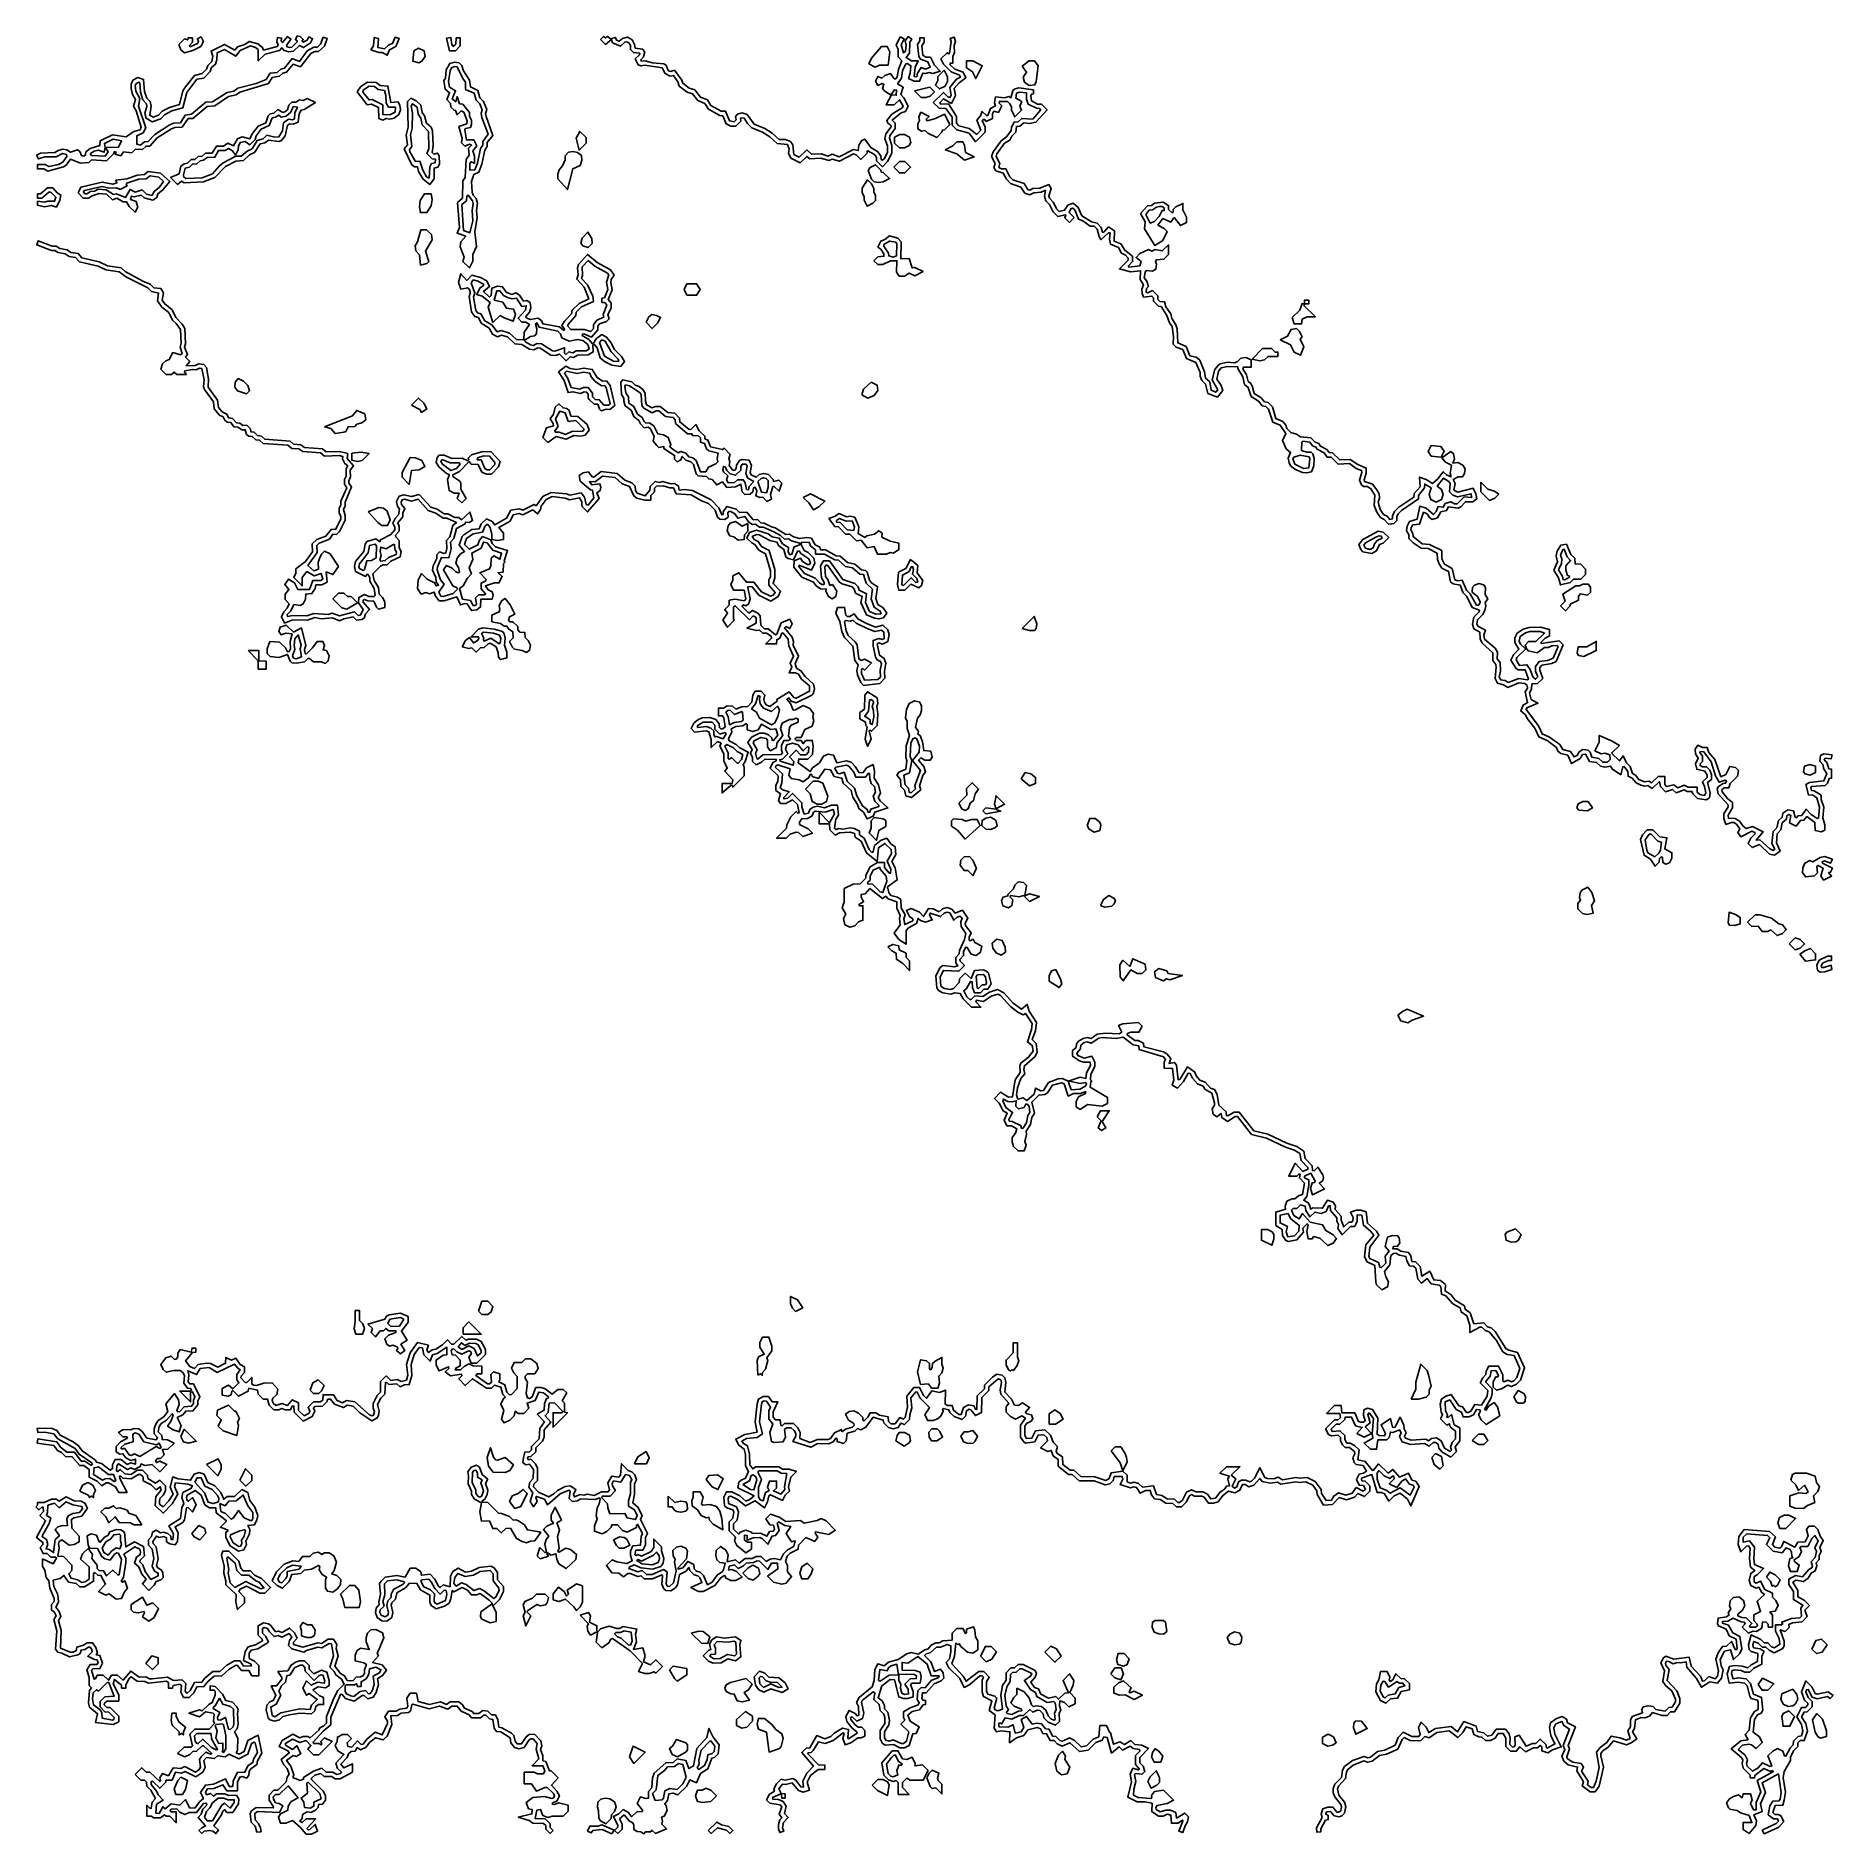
# Model space of a CAD drawing. Header units: metres. Extents: x 0 to 254, y 0 to 254.
import ezdxf

# ---------------------------------------------------------------- set-up
doc = ezdxf.new("R2010")
doc.units = ezdxf.units.M
doc.layers.add('contour_grooves', color=7, linetype='Continuous')

msp = doc.modelspace()

# ---------------------------------------------------------------- linework, layer by layer
at = {"layer": 'contour_grooves'}
for points in [[(-0.13, 237.41), (0.43, 237.69), (2.44, 237.76), (2.92, 238.07), (3.55, 238.22), (4.16, 238.13), (4.7, 237.81), (5.66, 238.16), (6.02, 237.9), (6.23, 237.34), (6.58, 237.27), (6.81, 237.42), (6.83, 237.86), (7.48, 238.35), (8.82, 238.74), (8.86, 239.42), (10.62, 240.27), (12.56, 240.01), (13.63, 240.74), (14.53, 241), (14.68, 241.36), (13.98, 243.68), (13.61, 244.31), (13.89, 245.26), (13.46, 246), (13.25, 246.85), (13.25, 247.45), (13.52, 247.99), (14.21, 248.39), (15.03, 248.12), (15.16, 246.42), (15.47, 245.45), (15.97, 244.99), (16.08, 244.33), (15.9, 243.05), (16.37, 242.77), (17.12, 243.05), (17.65, 243.64), (18.68, 244.16), (20.12, 244.58), (20.58, 246.48), (20.98, 247.06), (22.21, 248.65), (23.3, 248.94), (23.91, 249.58), (24.1, 250.08), (24.69, 250.63), (24.81, 251.4), (24.58, 252.12), (26.47, 253.06), (27.93, 252.28), (28.32, 252.73), (29.34, 253.07), (29.98, 253.5), (31.2, 253.14), (31.86, 252.62), (32.02, 252.26), (33.94, 252.78), (34.08, 253.01), (33.9, 253.44), (33.98, 254.04), (34.57, 253.96), (34.52, 253.53), (34.7, 253.32), (35.38, 254.17), (35.88, 253.83), (35.27, 252.92), (35.35, 252.73), (35.66, 252.64), (36.03, 252.69), (36.75, 253.43), (36.75, 253.59), (36.52, 253.73), (36.78, 254.27), (37.2, 254.21), (37.62, 253.79), (37.46, 253.56), (37.64, 253.38), (38.19, 253.69), (38.42, 254.13), (38.95, 253.87), (38.66, 253.29), (37.67, 252.62), (37.11, 252.92), (36.26, 252.1), (35.61, 252.02), (34.91, 252.22), (34.59, 252.59), (34.28, 252.2), (32.22, 251.69), (31.26, 250.73), (31.24, 252.33), (30.89, 252.62), (30.14, 252.86), (28.69, 252.21), (28.07, 251.39), (26.49, 252.37), (25.43, 251.87), (25.41, 250.9), (25.2, 250.26), (24.64, 249.79), (24.44, 249.25), (23.56, 248.3), (22.58, 248.14), (21.17, 246.28), (20.59, 244.09), (19.01, 243.66), (17.98, 243.12), (17.49, 242.55), (16.26, 242.09), (15.39, 242.62), (15.21, 243.32), (15.47, 244.3), (15.42, 244.64), (14.9, 245.23), (14.57, 246.3), (14.49, 247.62), (14.31, 247.71), (14, 247.56), (13.85, 247.29), (13.95, 246.45), (14.51, 245.43), (14.31, 244.32), (15.34, 241.25), (14.98, 240.53), (14.05, 240.13), (14.05, 238.93), (14.59, 238.81), (15.15, 239.28), (15.68, 239.31), (16.62, 240.33), (18.67, 241.63), (19.26, 241.91), (20.25, 241.98), (20.91, 243.04), (21.81, 243.2), (23.82, 244.88), (24.78, 244.95), (26.87, 246.28), (27.82, 246.47), (28.39, 246.89), (30.95, 247.54), (32.36, 248.09), (32.94, 249), (33.93, 249.11), (34.47, 249.56), (34.99, 249.71), (36.06, 251.06), (37.09, 250.65), (38.2, 252.17), (39.13, 252.67), (39.64, 252.69), (40.09, 253.12), (40.44, 254.09), (41.01, 253.91), (40.64, 252.82), (39.79, 252.07), (39.26, 252.07), (38.68, 251.77), (37.24, 249.92), (36.2, 250.26), (35.28, 249.15), (34.75, 249.01), (34.25, 248.56), (33.21, 248.39), (32.72, 247.54), (28.63, 246.31), (28.14, 245.92), (27.07, 245.71), (25.09, 244.39), (24.01, 244.27), (21.99, 242.57), (21.35, 242.56), (20.48, 241.36), (19.43, 241.32), (18.99, 241.12), (16.97, 239.83), (15.9, 238.68), (15.38, 238.67), (14.88, 238.19), (13.88, 238.24), (13.36, 237.72), (12.19, 237.87), (11.79, 237.3), (11.02, 237.52), (11.12, 237.83), (10.87, 237.91), (10.83, 237.61), (9.76, 236.58), (7.65, 236.73), (7.26, 236.33), (6.08, 236.27), (4.68, 236.84), (4.05, 235.98), (3.71, 235.75), (1.47, 235.14), (0.91, 235.46), (0, 235.46), (0, 236.06), (1.11, 236.06), (1.61, 235.78), (2.96, 236.09), (3.59, 236.4), (4.17, 237.22), (4.11, 237.47), (3.56, 237.61), (2.63, 237.16), (1.04, 237.16), (0.13, 236.87), (-0.13, 237.41)], [(20.02, 253.06), (20.81, 253.86), (21.27, 253.71), (21.33, 254), (21.93, 254), (21.93, 253.37), (21.52, 252.92), (21.64, 252.74), (22.67, 253.21), (22.81, 253.5), (22.64, 253.87), (23.17, 254.13), (23.5, 253.49), (23.13, 252.76), (21.99, 252.19), (20.81, 251.89), (20.28, 252.29), (20.02, 253.06)], [(47.22, 252.32), (47.57, 252.87), (47.68, 254.07), (48.27, 253.93), (48.2, 252.63), (49.14, 252.45), (49.74, 252.99), (50.27, 253.19), (50.62, 254.09), (51.19, 253.91), (50.76, 252.78), (49.85, 252.31), (49.53, 251.54), (48.8, 251.93), (48.31, 251.94), (47.22, 252.32)], [(53.15, 250.72), (53.28, 252.15), (53.94, 252.56), (54.73, 252.17), (54.89, 251.38), (54.42, 250.72), (54, 250.47), (53.15, 250.72)], [(57.93, 253.97), (58.53, 254.03), (58.66, 253.05), (58.86, 252.77), (59.25, 253.12), (59.26, 254), (59.85, 254), (59.85, 252.86), (59.17, 252.17), (58.32, 252.17), (57.93, 253.97)], [(79.7, 253.79), (80.13, 254.21), (80.42, 253.98), (80.72, 254.21), (81.13, 253.85), (81.86, 254.07), (81.98, 253.67), (82.35, 253.52), (82.81, 253.93), (83.53, 254.12), (84.22, 253.7), (84.54, 253.05), (84.6, 252.55), (85.68, 252.41), (85.97, 252.03), (85.79, 251.3), (85.41, 250.9), (85.49, 250.68), (86.04, 250.75), (87.08, 250.48), (88.69, 250.34), (88.99, 250.11), (89.31, 249.39), (89.63, 249.25), (90.18, 249.42), (91.21, 248.03), (91.39, 247.57), (92.26, 246.87), (93.06, 246.63), (93.87, 245.58), (94.86, 245.23), (95.34, 244.42), (96.79, 243.62), (97.43, 243.61), (97.98, 242.25), (98.66, 242.12), (98.91, 242.38), (98.84, 242.88), (99.09, 243.2), (99.77, 243.37), (100.46, 243.16), (101.48, 241.77), (102.98, 241.16), (104, 240.51), (105.01, 239.62), (105.9, 239.63), (106.59, 239.34), (106.92, 238.84), (107.09, 237.49), (107.83, 237.11), (108.93, 238.14), (109.58, 237.53), (111.01, 237.57), (111.92, 237.27), (112.5, 237.54), (113.5, 237.16), (115.54, 238.2), (116.2, 238.04), (116.27, 238.82), (116.7, 239.47), (117.12, 239.68), (118, 238.48), (118.95, 237.92), (119.41, 237.3), (119.45, 236.77), (119.66, 236.68), (119.89, 236.88), (120.34, 237.77), (120.33, 238.69), (119.99, 239.72), (120.1, 240.4), (120.85, 241.4), (120.82, 241.63), (120.4, 241.92), (120.23, 242.31), (120.94, 243.19), (122.44, 244.07), (122.57, 244.35), (122.05, 245.24), (121.27, 244.54), (120.15, 244.54), (120.91, 245.94), (121.59, 245.87), (121.63, 246.61), (121.33, 246.63), (120.85, 246), (120.68, 245.98), (119.92, 246.48), (119.65, 246.84), (119.83, 247.44), (119.58, 247.53), (118.98, 247.24), (118.65, 247.89), (118.98, 248.55), (119.56, 248.29), (119.97, 248.66), (120.79, 248.94), (121.29, 248.21), (121.51, 248.21), (121.73, 248.49), (121.88, 249.52), (122.37, 250.76), (121.86, 251.33), (121.86, 252.39), (121.57, 252.98), (122.15, 254.13), (122.69, 253.87), (122.26, 252.99), (122.59, 251.89), (122.88, 252.12), (122.98, 252.98), (122.86, 253.56), (123.27, 254.17), (123.77, 253.83), (123.51, 253.41), (123.48, 251.84), (122.97, 251.21), (123.76, 250.74), (124.69, 250.74), (124.25, 249.86), (124.14, 248.52), (124.52, 248.5), (124.59, 249.01), (125.1, 249.78), (125.73, 249.57), (126.41, 249.86), (126.06, 250.61), (125.02, 250.97), (124.76, 251.34), (124.57, 253.06), (124.91, 253.57), (124.92, 254), (125.52, 254), (125.52, 253.4), (125.19, 252.86), (125.35, 251.54), (125.79, 251.25), (126.42, 251.25), (126.99, 250.11), (127.81, 249.29), (126.75, 248.93), (126.24, 249.09), (125.73, 248.93), (125.35, 249.02), (124.89, 247.85), (124.13, 247.85), (123.32, 248.25), (123.57, 248.99), (123.65, 250.05), (123.13, 250.38), (122.95, 250.32), (122.45, 249.32), (122.35, 248.3), (121.77, 247.49), (122.57, 247.01), (122.22, 246), (122.67, 245.52), (123.26, 244.33), (122.89, 243.57), (122.28, 243.37), (121.03, 242.37), (121.45, 241.94), (121.45, 241.19), (120.68, 240.12), (120.61, 239.81), (120.94, 238.78), (120.94, 237.66), (120.36, 236.51), (119.62, 235.76), (118.81, 236.57), (118.8, 237.09), (118.51, 237.5), (117.56, 238.02), (117.41, 237.9), (117.5, 237.71), (116.57, 236.78), (115.91, 237.43), (115.55, 237.56), (113.55, 236.53), (112.5, 236.84), (112.03, 236.64), (110.92, 236.97), (109.33, 236.89), (108.92, 237.22), (107.96, 236.32), (106.68, 236.97), (106.33, 237.66), (106.42, 238.25), (106.17, 238.88), (104.71, 239.06), (103.7, 239.98), (102.67, 240.65), (101.12, 241.28), (100.54, 241.86), (100.07, 242.65), (99.55, 242.67), (99.58, 242.19), (98.87, 241.48), (98.17, 241.48), (97.51, 241.81), (97.01, 242.98), (96.62, 243.01), (95.02, 243.91), (94.48, 244.69), (93.47, 245.11), (92.75, 246.09), (91.99, 246.32), (90.86, 247.18), (90.67, 247.76), (90.05, 248.68), (89.56, 248.59), (88.87, 248.93), (88.44, 249.76), (86.01, 250.12), (85.49, 250.02), (85.04, 250.2), (84.64, 251.01), (85.22, 251.59), (85.26, 251.81), (84.37, 251.92), (83.94, 252.35), (83.94, 252.9), (83.72, 253.3), (83.43, 253.46), (83.15, 253.4), (82.54, 252.81), (81.43, 253.31), (81.25, 253.77), (80.42, 253.07), (79.7, 253.79)], [(117.69, 250.3), (118.1, 251.12), (119.49, 252.77), (120.31, 252.77), (120.68, 252.03), (120.43, 250.14), (119.19, 250.13), (118.6, 249.85), (117.69, 250.3)], [(126.83, 244.84), (128.27, 246.28), (128.95, 245.6), (129.22, 245.58), (129.34, 245.87), (129.15, 246.96), (130.13, 248.14), (130.66, 248.45), (130.56, 248.7), (129.35, 249.19), (128.28, 250.26), (127.91, 251.01), (128.78, 251.88), (128.96, 251.73), (129.12, 251.8), (129.35, 253.48), (129.21, 253.9), (129.78, 254.1), (129.99, 253.49), (129.8, 252.92), (129.85, 251.91), (129.59, 251.38), (129.59, 250.44), (129.26, 250.43), (129.17, 250.24), (129.89, 249.55), (131.04, 249.13), (131.44, 248.34), (130.47, 247.63), (129.79, 246.82), (129.99, 245.85), (129.39, 244.71), (128.29, 245.37), (127.74, 244.82), (127.92, 244.63), (128.96, 244.64), (130.1, 242.88), (130.11, 241.93), (130.45, 241.56), (131.92, 241.19), (132.99, 240.32), (133.57, 240.95), (133.01, 242.33), (133.5, 242.95), (133.76, 243.59), (134.36, 243), (134.56, 243.03), (134.91, 244.02), (135.62, 244.38), (135.51, 244.81), (135.65, 245.65), (136.93, 245.53), (137.53, 245.68), (137.81, 245.53), (138.1, 246.52), (138.28, 246.73), (138.92, 246.92), (141, 246.66), (141, 246.06), (140.73, 246.04), (140.62, 245.81), (140.73, 245.07), (141.57, 244.63), (142.14, 244.63), (142.95, 243.82), (141.37, 242.06), (140.47, 241.86), (139.63, 241.99), (139.09, 241.48), (138.61, 241.43), (138.5, 240.64), (137.94, 240.08), (137.66, 239.52), (136.92, 239.07), (135.84, 237.57), (135.74, 237.2), (136.23, 236.21), (136.13, 235.66), (136.5, 235.47), (137.11, 235.47), (137.68, 234.33), (138.1, 233.9), (139.68, 233.38), (140.21, 232.52), (140.48, 232.45), (140.93, 232.67), (141.89, 232.74), (143.17, 233.22), (143.53, 232.67), (143.19, 231.62), (143.29, 231.28), (143.79, 230.76), (144.3, 229.75), (144.63, 229.42), (145.42, 229.59), (145.88, 230.32), (146.64, 230.58), (147.36, 229.99), (147.85, 228.81), (149.23, 227.95), (150.01, 227.77), (150.61, 227.17), (150.78, 226.47), (150.96, 226.48), (151.65, 227.24), (152.5, 226.67), (152.46, 225.21), (153.4, 224.84), (153.97, 223.93), (155.04, 223.07), (155.04, 222.32), (154.46, 221.73), (154.52, 221.52), (156.09, 221.74), (156.26, 222.35), (155.54, 222.9), (156.09, 223.45), (157.29, 224.05), (157.77, 223.81), (158.26, 224.03), (159.24, 223.83), (160.13, 224.69), (160.13, 223.33), (159.45, 222.65), (158.43, 222.59), (158.31, 222.39), (158.44, 221.96), (158.32, 221.25), (157.87, 220.95), (156.98, 221.04), (156.81, 220.81), (156.69, 220.02), (157.05, 219.53), (157.29, 218.8), (157.03, 218.53), (156.98, 218.01), (157.22, 217.91), (157.85, 218.22), (158.6, 217.47), (158.62, 216.97), (158.89, 216.68), (159.56, 216.63), (159.73, 215.94), (160.45, 214.94), (160.61, 214.25), (161.19, 213.39), (161.36, 212.82), (161.44, 210.83), (162.61, 210.31), (163.14, 209), (164.03, 208.8), (164.57, 208.35), (165.22, 206.72), (165.37, 205.84), (165.97, 205.29), (166.16, 204.11), (166.81, 203.83), (167.11, 204.16), (166.29, 205.6), (166.68, 207.04), (167.31, 207.82), (168.48, 208.07), (169.46, 207.98), (169.85, 208.12), (170.38, 208.64), (171.07, 208.75), (171.84, 208.4), (171.84, 207.38), (170.77, 207.38), (170.63, 207.12), (171.18, 206.28), (171.42, 205.35), (171.76, 205.13), (171.98, 204.73), (172.26, 203.67), (173.26, 203.02), (173.74, 202.47), (174.23, 202.36), (174.85, 201.74), (175.32, 200.09), (176.3, 199.68), (176.73, 199.17), (176.9, 198.68), (177.46, 198.11), (178.26, 197.91), (178.83, 197.53), (180.29, 197.38), (180.9, 196.74), (181.41, 196.56), (181.65, 196.18), (182.55, 195.7), (182.88, 195.28), (183.37, 195.25), (184.38, 194.25), (185.84, 194.32), (186.94, 193.58), (188.13, 193.1), (188.13, 192.36), (187.82, 191.43), (187.9, 191.17), (189.02, 190.79), (189.61, 190.03), (189.95, 189.45), (190, 188.81), (189.83, 188.27), (190.11, 187.21), (190.58, 186.54), (191.09, 186.28), (191.46, 185.81), (191.83, 185.89), (191.85, 186.37), (192.16, 186.98), (192.72, 187.55), (194.88, 188.95), (194.91, 189.48), (195.74, 190.42), (195.67, 191.81), (196.61, 191.49), (197.5, 190.93), (198.25, 191.55), (199.03, 192.58), (199.48, 192.12), (200.13, 191.83), (199.99, 192.36), (200.21, 193.48), (199.36, 193.94), (198.85, 194.53), (200.08, 195.43), (200.49, 195.12), (200.61, 194.4), (200.4, 193.79), (201.1, 193.87), (201.78, 193.48), (202.14, 193), (202.03, 192.3), (201.73, 191.85), (201.13, 191.85), (200.44, 191.48), (200.71, 190.93), (200.53, 189.98), (201.08, 189.68), (203.25, 190.23), (203.64, 189.45), (203.76, 188.72), (203.2, 188.29), (202.16, 188.33), (201.5, 187.58), (201.13, 187.4), (199.79, 187.6), (199.5, 187.08), (198.69, 186.91), (198.2, 186.04), (197.45, 185.83), (197.07, 186.09), (196.75, 186.61), (196.25, 186.84), (195.65, 185.15), (194.7, 185.05), (194.49, 184.7), (194.45, 184.34), (194.74, 183.84), (194.75, 183.39), (196.04, 182.38), (197.08, 182.26), (198.82, 181.4), (198.82, 180.25), (199.2, 179.47), (200.3, 178.85), (200.66, 177.27), (201.09, 177.14), (201.72, 177.2), (202.33, 175.8), (202.84, 175.28), (203.72, 173.69), (204.06, 173.69), (204.27, 174.11), (203.88, 174.89), (203.13, 175.5), (203.19, 176.25), (203.44, 176.51), (204.12, 176.74), (204.84, 176.49), (204.99, 176.19), (204.95, 175.17), (205.32, 174.59), (204.97, 174.04), (205.06, 173.58), (204.91, 172.96), (204.62, 172.38), (203.86, 171.61), (203.78, 171.05), (203.9, 170.71), (204.99, 170.16), (204.77, 169.47), (204.89, 168.88), (206.36, 167.57), (206.72, 167.03), (206.65, 166.07), (207.08, 165.56), (207.13, 164.36), (206.96, 163.5), (207.16, 163.1), (207.78, 163.01), (208.22, 162.75), (209.72, 163.32), (210.96, 163.13), (211.12, 163.22), (210.62, 164.54), (209.63, 164.54), (209.37, 164.71), (208.6, 165.91), (208.96, 166.63), (209.74, 167.44), (209.16, 168.41), (209.16, 169.06), (209.49, 169.73), (210.32, 170.27), (211.2, 170.53), (212.79, 170.57), (214.09, 170.23), (214.09, 169.32), (213.45, 169), (212.9, 168.44), (212.9, 168.25), (215.42, 168.64), (216, 168.06), (215.03, 165.72), (214.4, 165.4), (212.98, 165.17), (212.72, 164.86), (212.69, 164.46), (213.11, 163.31), (212.38, 162.59), (211.59, 162.54), (211.54, 161.78), (211.25, 161.29), (211.48, 160.32), (212.42, 159.83), (210.85, 159.14), (210.75, 158.91), (212.51, 156.61), (213.01, 155.46), (214.09, 154.99), (215.55, 153.94), (215.94, 153.25), (217.03, 152.96), (217.55, 152.19), (217.97, 152.4), (218.26, 152.91), (218.81, 153.27), (219.53, 153.16), (219.84, 152.85), (220.07, 152.15), (221.07, 151.96), (221.6, 151.44), (222.26, 151.44), (222.64, 151.83), (222.6, 152.5), (221.91, 152.73), (221.38, 152.65), (220.51, 153.08), (221.12, 154.3), (221.12, 155.23), (222.87, 154.48), (223.97, 153.81), (222.94, 152.84), (222.91, 152.67), (223.99, 151.62), (224.48, 152.36), (224.98, 151.36), (225.49, 150.84), (225.82, 149.84), (226.23, 149.62), (226.7, 149), (227.53, 148.69), (228.11, 148.78), (228.51, 148.55), (229.44, 149.44), (230.38, 149.44), (230.38, 148.28), (230.62, 148.01), (231.68, 148.24), (232.25, 147.82), (233.13, 148.2), (233.72, 147.92), (234.96, 147.92), (234.99, 147.2), (235.33, 146.87), (236.02, 146.74), (236.22, 147.13), (236.03, 148.02), (235.71, 148.66), (236.37, 149.3), (236.39, 149.61), (236.07, 150.18), (234.92, 150.44), (234.72, 151.21), (235.12, 152.02), (234.75, 152.62), (234.69, 153.29), (235.06, 153.86), (235.74, 153.52), (236.4, 153.51), (236.64, 152.82), (237.46, 151.85), (238.33, 149.4), (239.03, 149.71), (239.58, 150.83), (240.4, 150.69), (240.83, 150.26), (240.7, 149.48), (239.67, 148.45), (239.45, 147.82), (238.82, 147.82), (238.45, 147.53), (238.51, 147.24), (239.29, 146.3), (239.96, 145.72), (239.96, 144.98), (239.38, 143.97), (239.4, 143.52), (240.35, 143.5), (240.99, 143.08), (241.48, 142.37), (241.91, 142.04), (242.82, 142.34), (244.33, 141.59), (243.32, 140.43), (243.87, 140.48), (245.25, 139.16), (245.74, 138.95), (245.98, 139.15), (245.53, 139.92), (245.74, 141.64), (246.25, 142.16), (246.5, 143.2), (247.03, 143.69), (247.1, 144.23), (247.82, 144.71), (248.6, 144.58), (248.87, 143.67), (249.04, 143.58), (249.23, 143.84), (249.78, 143.88), (250.39, 144.78), (251.13, 144.04), (251.95, 143.48), (252.15, 143.53), (252.29, 145.08), (251.91, 146.41), (251.36, 146.8), (250.73, 146.81), (250.36, 148.27), (250.86, 148.59), (252.9, 148.8), (253.31, 149.85), (252.86, 150.57), (252.8, 151.09), (252.32, 151.58), (252.46, 152.4), (252.91, 152.62), (254.07, 152.49), (253.93, 151.91), (253.11, 152.02), (252.97, 151.84), (253.4, 151.29), (253.62, 150.52), (254, 150.46), (254, 149.18), (253.66, 149.14), (253.45, 148.46), (253.1, 148.17), (251.17, 147.99), (251.05, 147.86), (251.18, 147.44), (251.55, 147.41), (252.52, 146.76), (252.52, 146.17), (252.91, 145.07), (252.77, 143.59), (253.03, 142.57), (253.03, 141.83), (252.51, 141.57), (251.66, 141.78), (251.65, 142.92), (250.52, 143.75), (250.09, 143.24), (249.6, 143.21), (248.97, 142.41), (248.03, 142.88), (248.24, 143.91), (247.93, 144.06), (247.68, 143.87), (247.61, 143.4), (247.03, 142.87), (246.81, 141.87), (246.31, 141.33), (246.19, 140.04), (246.72, 138.84), (245.92, 138.31), (245.23, 138.42), (243.82, 139.79), (242.74, 139.36), (242.18, 139.92), (242.56, 140.67), (243.18, 141.3), (243.14, 141.51), (242.72, 141.67), (241.17, 140.87), (240.74, 141.5), (241, 142), (240.53, 142.66), (240.16, 142.9), (239.82, 142.9), (239.05, 142.65), (238.77, 143.49), (238.77, 144.14), (239.35, 145.13), (239.36, 145.41), (237.94, 146.96), (237.8, 147.67), (238, 148), (238.64, 148.42), (239.01, 148.46), (239.12, 148.81), (238.95, 148.91), (238.09, 148.61), (237.56, 149.54), (236.94, 151.52), (235.93, 152.9), (235.47, 152.95), (235.35, 152.84), (235.72, 152.32), (235.72, 151.56), (235.4, 151.23), (235.4, 150.97), (235.72, 150.8), (236.31, 150.8), (236.79, 150.32), (236.99, 149.7), (236.99, 148.98), (236.46, 148.56), (236.83, 147.11), (236.71, 146.42), (236.26, 146.12), (235.01, 146.33), (234.36, 146.98), (234.24, 147.31), (233.57, 147.32), (233.12, 147.52), (232, 147.09), (231.49, 147.59), (230.51, 147.26), (229.78, 148), (229.66, 148.71), (228.59, 147.74), (227.98, 148.13), (227.51, 148.07), (226.92, 148.25), (226.34, 148.51), (225.77, 149.17), (225.2, 149.47), (225.18, 150.11), (224.64, 150.84), (224.43, 150.77), (224.16, 149.67), (222.97, 150.46), (222.71, 150.91), (221.93, 150.74), (221.27, 150.91), (220.73, 151.42), (219.74, 151.57), (219.18, 152.6), (218.76, 152.52), (218.42, 151.98), (217.18, 151.26), (216.65, 152.43), (215.69, 152.68), (215.27, 153.03), (215.05, 153.51), (213.73, 154.5), (212.54, 155.04), (212.01, 156.27), (210.9, 157.64), (210.67, 158.14), (209.99, 158.72), (210.32, 159.53), (210.97, 159.89), (210.63, 161.43), (210.94, 161.95), (210.91, 162.29), (210.59, 162.58), (209.71, 162.7), (208.17, 162.03), (207.58, 162.42), (206.69, 162.66), (206.36, 163.32), (206.53, 164.92), (206.49, 165.3), (206.06, 165.83), (206.07, 166.91), (204.56, 168.3), (204.23, 168.92), (204.21, 169.85), (203.35, 170.31), (203.18, 171), (203.35, 171.96), (204.12, 172.73), (204.15, 172.97), (203.12, 173.37), (202.35, 174.92), (201.83, 175.44), (201.43, 176.52), (200.41, 176.7), (200.07, 176.98), (199.78, 178.46), (198.83, 178.92), (198.45, 179.55), (198.22, 180.13), (198.18, 181.03), (196.89, 181.69), (195.88, 181.76), (194.77, 182.5), (194.15, 183.12), (194.14, 183.67), (193.83, 184.2), (193.9, 184.86), (194.23, 185.53), (195.32, 185.84), (195.73, 187.71), (196.62, 187.42), (197.65, 186.51), (198.04, 186.93), (198.33, 187.66), (199.02, 187.55), (199.32, 188.07), (200.09, 188.33), (200.6, 188.01), (201.01, 188.01), (201.98, 189), (203.04, 188.92), (202.98, 189.42), (201.06, 189.04), (200.39, 189.26), (199.91, 189.74), (200.02, 190.89), (199.81, 191.18), (199.04, 191.64), (198.16, 190.54), (198.77, 190.06), (199, 189.35), (198.76, 188.63), (198.01, 188.26), (197.25, 188.64), (197.01, 189.35), (197.32, 190.29), (196.41, 190.83), (196.39, 190.31), (195.52, 189.23), (195.51, 188.72), (193.1, 187.07), (192.65, 186.62), (192.46, 186.22), (192.45, 185.67), (192.04, 185.26), (191.29, 185.13), (190.67, 185.81), (190.16, 186.07), (189.61, 186.85), (189.27, 187.77), (189.36, 189.25), (188.79, 190.17), (188.29, 190.47), (187.72, 190.48), (187.45, 190.7), (187.17, 191.38), (187.52, 192.45), (187.46, 192.77), (186.68, 193.02), (185.75, 193.72), (184.14, 193.64), (183.14, 194.63), (182.59, 194.65), (182.15, 195.23), (181.2, 195.75), (180.99, 196.07), (180.51, 196.23), (180.13, 196.78), (179.14, 196.89), (178.99, 196.76), (178.98, 195.6), (179.73, 195.34), (180.31, 195.32), (180.54, 195.13), (180.76, 194.46), (180.7, 193.4), (180.38, 192.57), (179.71, 192.4), (179.11, 192.45), (178, 192.92), (177.4, 193.42), (177.19, 193.84), (177.08, 194.49), (177.42, 195.3), (176.77, 195.83), (176.29, 196.99), (176.72, 197.99), (175.94, 199.17), (174.88, 199.61), (174.31, 201.43), (173.93, 201.8), (173.41, 201.91), (172.86, 202.57), (171.83, 203.23), (171.41, 204.52), (170.9, 204.94), (170.63, 206.01), (169.93, 207.17), (169.94, 207.43), (168.48, 207.46), (167.6, 207.26), (167.23, 206.79), (166.97, 205.7), (167.57, 204.76), (167.8, 204.06), (167.05, 203.15), (165.72, 203.64), (165.39, 204.96), (164.87, 205.48), (164.62, 206.09), (164.62, 206.62), (164.02, 208.02), (162.66, 208.59), (162.14, 209.87), (161.21, 210.21), (160.8, 210.62), (160.84, 211.74), (160.63, 213.15), (160.26, 213.63), (159.88, 214.68), (159.09, 215.97), (158.69, 216.03), (158, 216.72), (158, 217.21), (157.78, 217.44), (156.57, 217.31), (156.38, 217.8), (156.36, 218.41), (156.58, 219.03), (156.1, 219.79), (156.18, 221.02), (154.74, 220.87), (153.17, 221.29), (154.41, 222.53), (154.44, 222.81), (154.06, 223.21), (153.49, 223.5), (153.03, 224.31), (151.94, 224.78), (151.76, 225.49), (151.85, 226.38), (151.65, 226.39), (150.57, 225.41), (150.29, 225.88), (150.03, 226.9), (149.59, 227.32), (149.04, 227.33), (148, 228.1), (147.39, 228.31), (146.86, 229.64), (146.57, 229.89), (146.29, 229.8), (146.06, 229.29), (146.77, 228.55), (146.09, 227.87), (145.41, 228.55), (145.61, 228.78), (145.54, 228.96), (144.47, 228.73), (143.81, 229.39), (143.3, 230.4), (142.77, 230.93), (142.55, 231.6), (142.71, 232.42), (142.12, 232.17), (141.06, 232.06), (140.51, 231.79), (139.8, 232.03), (139.24, 232.88), (137.76, 233.4), (137.19, 233.97), (136.74, 234.83), (135.7, 235.19), (135.41, 235.63), (135.57, 236.19), (135.08, 237.18), (135.3, 237.84), (136.42, 239.42), (137.21, 239.98), (137.87, 240.87), (137.9, 241.35), (138.27, 242.08), (138.83, 242.09), (139.35, 242.59), (140.92, 242.51), (142.03, 243.76), (141.9, 244.01), (141.44, 244.03), (140.24, 244.63), (140.02, 245.3), (140.03, 246.21), (139.03, 246.32), (138.61, 246.15), (138.52, 245.45), (139.36, 244.97), (139.06, 244.34), (139.33, 243.76), (138.37, 242.8), (137.9, 243.75), (137.9, 244.25), (137.68, 244.68), (137.32, 245), (136.18, 245), (136.17, 244.75), (136.53, 244.39), (136.06, 243.45), (135.42, 243.62), (135.19, 243.23), (135.19, 242.58), (134.32, 242.18), (134.01, 242.47), (133.77, 242.32), (134.17, 241.35), (134.17, 240.64), (132.81, 239.28), (131.9, 240.52), (130.16, 241), (129.5, 241.66), (129.49, 242.75), (128.6, 243.99), (127.64, 244.03), (126.83, 244.84)], [(57.53, 247.94), (57.75, 248.29), (57.84, 249.49), (58.38, 250.37), (59.02, 250.54), (59.69, 250.47), (60.07, 250.09), (60.33, 249.31), (61.16, 248.03), (61.3, 247.07), (62.35, 246.57), (62.65, 245.53), (63.16, 244.99), (63.62, 243.86), (63.43, 243.3), (63.51, 242.87), (64.47, 240.16), (63.68, 239.19), (63.67, 238.64), (63.33, 238.11), (62.9, 236.11), (62.48, 234.98), (61.78, 234.65), (61.44, 233.64), (61.55, 232.16), (61.7, 231.72), (62.12, 231.25), (62.28, 230.61), (62.15, 229.55), (62.26, 228.56), (61.92, 226.52), (62.15, 224.45), (61.64, 223.35), (61.64, 222.37), (61.16, 221.43), (60.23, 222.36), (60.42, 222.97), (59.86, 224.43), (59.95, 225.13), (60.64, 225.9), (59.4, 226.36), (59.76, 227.13), (59.49, 230.71), (60.18, 231.32), (60.21, 233.76), (60.57, 234.24), (60.68, 236.79), (61.13, 237.39), (61.04, 238.38), (61.47, 238.8), (61.16, 238.94), (60.5, 238.67), (60.05, 239.13), (60.11, 239.74), (59.68, 241.45), (60.8, 241.83), (60.86, 242.27), (60.36, 243.48), (60.01, 243.66), (59.44, 243.11), (59.2, 243.73), (58.98, 243.76), (58.54, 244.2), (58.5, 244.72), (57.94, 245.28), (58.34, 246.22), (57.73, 246.72), (57.53, 247.94)], [(58.44, 249.33), (58.2, 247.82), (58.35, 247.02), (59.19, 246.5), (58.72, 245.36), (59.25, 244.95), (59.42, 245.68), (59.77, 244.68), (60.22, 244.63), (61.18, 243.42), (61.18, 242.92), (61.47, 242.34), (61.46, 241.73), (61.3, 241.32), (60.59, 241.15), (60.49, 241), (60.74, 239.54), (61.78, 239.54), (62.2, 238.7), (61.64, 237.99), (61.89, 237.27), (61.89, 236.25), (61.35, 236.45), (61.2, 236.17), (61.21, 235.27), (61.91, 235.33), (62.32, 236.27), (62.74, 238.32), (63.07, 238.82), (63.07, 239.31), (63.79, 240.37), (62.93, 242.73), (62.81, 243.33), (62.94, 243.8), (62.62, 244.68), (62.13, 245.18), (61.84, 246.15), (60.62, 246.71), (60.61, 247.74), (60.21, 248.25), (59.43, 249.88), (59.06, 249.93), (58.61, 249.74), (58.44, 249.33)], [(131.54, 250.74), (132.42, 250.74), (133.76, 250.06), (132.85, 248.24), (132.37, 249.2), (131.54, 249.77), (131.54, 250.74)], [(139.42, 249.97), (140.4, 250.74), (141.15, 250.74), (141.69, 250.02), (141.4, 247.83), (141.21, 247.37), (140.42, 247.24), (139.72, 247.71), (139.53, 248.44), (140.03, 249.14), (139.42, 249.97)], [(45.28, 246.36), (45.78, 247.11), (46.74, 247.75), (47.97, 247.67), (48.51, 247.25), (49.62, 247.17), (50.01, 244.87), (51.09, 244.92), (51.29, 244.41), (51.38, 243.79), (51.16, 243.13), (50.52, 242.65), (49.89, 242.49), (49.38, 242.59), (48.89, 242.37), (48.34, 242.59), (48.26, 244.14), (47.28, 244.62), (46.7, 244.5), (45.28, 246.36)], [(46.97, 247.15), (46.18, 246.63), (46.05, 246.29), (46.95, 245.22), (47.4, 245.29), (48.92, 244.51), (48.88, 243.15), (49.9, 243.11), (50.62, 243.48), (50.69, 244.17), (49.71, 244.2), (49.39, 244.74), (49.33, 245.82), (49.11, 246.53), (48.23, 246.7), (47.71, 247.09), (46.97, 247.15)], [(124.15, 246.5), (126.34, 247.03), (127, 246.36), (126.4, 245.76), (125.78, 245.56), (125.1, 245.56), (124.15, 246.5)], [(127.46, 248.52), (128.35, 249.42), (128.83, 248.47), (128.83, 247.82), (128.5, 247.16), (127.7, 246.76), (127.14, 247.32), (127.46, 247.96), (127.46, 248.52)], [(18.84, 234.23), (20.06, 234.75), (20.3, 235.85), (20.75, 236.16), (21.24, 236.26), (21.77, 236.78), (22.29, 236.76), (22.77, 237.18), (23.31, 237.25), (23.81, 237.68), (24.72, 237.67), (25.33, 238.65), (26.36, 238.65), (26.95, 239.08), (27.76, 238.72), (28.33, 239.71), (28.97, 239.97), (30.07, 239.71), (30.39, 240.39), (31.27, 241.48), (32.33, 241.99), (32.65, 242.95), (32.95, 243.26), (33.48, 243.33), (34.05, 243.85), (34.72, 243.45), (35.03, 243.51), (35.38, 243.83), (35.6, 244.49), (36.02, 244.91), (36.56, 244.89), (37.1, 245.22), (37.62, 245.15), (38.18, 245.43), (39.36, 244.84), (37.78, 243.87), (37.35, 243.77), (37.05, 243.22), (36.92, 242.08), (36.18, 241.78), (35.71, 241.84), (35.42, 241.63), (35.05, 240.12), (34.53, 239.49), (34.15, 239.34), (32.71, 239.52), (32.2, 239.13), (31.55, 238.99), (30.71, 237.76), (30.02, 237.46), (29.17, 236.65), (28.1, 236.54), (26.63, 235.8), (25.09, 234.22), (23.5, 233.6), (20.78, 233.48), (20.38, 233.71), (19.85, 233.22), (18.84, 234.23)], [(51.92, 238.3), (52.38, 238.87), (52.21, 240.23), (52.47, 241.36), (52.4, 244.97), (52.88, 245.46), (53.61, 245.09), (54.29, 244.47), (54.48, 243.41), (54.81, 242.94), (55.07, 241.9), (55.73, 241.34), (55.95, 240.83), (56, 238.73), (55.87, 237.78), (56.11, 237.55), (56.66, 237.68), (56.85, 237.29), (56.91, 236.1), (56.69, 235.7), (56.16, 235.57), (56.16, 234.04), (55.54, 233.22), (54.6, 233.97), (53.96, 235.06), (53.79, 235.75), (53.38, 235.73), (53.02, 236), (51.92, 238.3)], [(52.66, 238.19), (52.71, 237.84), (53.5, 236.48), (54.14, 236.54), (54.54, 235.25), (55.1, 234.32), (55.48, 234.15), (55.57, 235.76), (55.8, 236.21), (56.31, 236.32), (56.33, 236.83), (55.9, 236.87), (55.13, 237.64), (55.39, 238.31), (55.35, 240.72), (54.48, 241.67), (54.28, 242.64), (53.88, 243.21), (53.75, 244.17), (53.11, 244.66), (52.93, 244.33), (53.11, 243.34), (53.07, 241.21), (52.82, 240.29), (52.98, 238.63), (52.66, 238.19)], [(20.68, 234.35), (21.01, 234.09), (23.3, 234.18), (24.77, 234.76), (25.75, 235.89), (26.31, 236.31), (28.07, 237.23), (28.84, 237.27), (29.7, 237.96), (30.38, 238.28), (31.1, 239.49), (31.94, 239.7), (32.46, 240.21), (33.62, 239.96), (34.19, 240.01), (34.69, 240.82), (34.85, 241.95), (35.55, 242.48), (36.1, 242.4), (36.37, 242.53), (36.45, 243.39), (36.81, 244.21), (36.22, 244.26), (35.88, 243.48), (35.23, 242.93), (34.51, 242.78), (34.15, 243.07), (33.72, 242.75), (33.23, 242.67), (32.82, 241.58), (31.69, 241.05), (30.95, 240.14), (30.81, 239.59), (30.06, 238.84), (29.4, 239.33), (28.68, 239.2), (28.44, 238.68), (28.42, 238.14), (28.04, 237.37), (27.6, 238.02), (27.06, 238.35), (26.57, 238.05), (25.62, 238.04), (25.13, 237.09), (24.04, 237.04), (23.53, 236.66), (23.04, 236.6), (22.5, 236.13), (22, 236.15), (21.52, 235.69), (20.9, 235.53), (20.66, 234.59), (20.68, 234.35)], [(124.66, 241.85), (124.89, 242.32), (124.77, 242.84), (125.08, 243.46), (126.23, 242.88), (125.83, 242.47), (125.95, 242.26), (127.13, 242.57), (128.41, 243.2), (129.15, 241.72), (128.4, 240.97), (128.11, 240.93), (128.06, 240.64), (127.31, 239.89), (126.06, 240.52), (125.66, 240.9), (125.17, 240.77), (124.66, 241.11), (124.66, 241.85)], [(7.52, 237.63), (7.49, 237.44), (7.7, 237.33), (9.59, 237.27), (10.01, 237.86), (9.64, 238.5), (11.49, 238.53), (11.91, 239.41), (10.73, 239.64), (9.49, 239.05), (9.59, 238.5), (9.46, 237.8), (8.61, 238.08), (8.01, 237.95), (7.52, 237.63)], [(76.29, 239.78), (76.78, 240.76), (77.67, 239.87), (77.67, 239.11), (76.68, 238.12), (76.29, 239.78)], [(121.36, 239.11), (121.36, 239.93), (122.1, 240.3), (122.74, 240.3), (123.44, 239.95), (123.63, 239.2), (123.41, 238.76), (122.74, 238.43), (122.04, 238.43), (121.36, 239.11)], [(73.68, 234.06), (73.68, 234.71), (73.88, 235.3), (74.33, 235.86), (74.72, 236.72), (74.69, 237.32), (75.19, 237.82), (75.85, 237.91), (76.48, 237.79), (77.02, 237.36), (77.09, 236.66), (76.84, 235.95), (75.79, 235.46), (75.03, 232.51), (73.68, 234.06)], [(128.51, 238.16), (129.61, 238.72), (130.18, 239.28), (131, 239.28), (131.24, 238.81), (131.37, 237.79), (132.62, 237.15), (131.25, 236.69), (130.18, 237.6), (128.51, 238.16)], [(5.74, 232.05), (6.16, 232.87), (9.18, 233.58), (10.67, 233.27), (11.25, 233.49), (11.08, 233.84), (12.67, 234.03), (14.15, 234.56), (15.16, 234.66), (15.66, 235.08), (17.44, 234.84), (18.75, 233.64), (17.71, 232.43), (17.06, 231.92), (16.88, 231.42), (16.35, 231.02), (15.12, 231.33), (14.67, 231.74), (13.7, 231.48), (13.32, 231.59), (13.16, 231.13), (13.99, 230.82), (14.19, 230.04), (13.83, 229.32), (13, 230.14), (12.61, 230.77), (12.13, 230.79), (11.22, 231.28), (10.61, 231.09), (9.77, 231.85), (8.74, 231.96), (7.74, 231.65), (7.22, 231.3), (6.49, 231.3), (5.74, 232.05)], [(7.53, 232.23), (8.07, 232.31), (8.58, 232.59), (9.72, 232.5), (10.75, 231.81), (11.2, 231.92), (12.45, 231.39), (13.11, 232.54), (13.81, 232.14), (14.84, 232.46), (15.43, 231.88), (16.21, 231.69), (16.55, 232.3), (17.23, 232.8), (17.84, 233.65), (17.17, 234.27), (15.95, 234.48), (15.38, 234.05), (14.37, 233.99), (12.65, 233.41), (12.56, 233.24), (12.72, 233.05), (11.71, 232.54), (11.19, 232.79), (10.13, 232.71), (9.13, 232.97), (6.64, 232.39), (6.51, 232.2), (6.72, 231.93), (6.99, 231.9), (7.53, 232.23)], [(117.59, 235.21), (117.89, 235.65), (118.66, 236.04), (119.41, 235.29), (119.45, 235), (119.74, 234.96), (120.63, 234.07), (119.71, 233.6), (119.11, 233.51), (118.46, 233.61), (118.1, 233.97), (117.59, 235.21)], [(121.23, 235.68), (122.04, 236.48), (122.8, 236.48), (123.61, 235.68), (122.79, 234.87), (122.04, 234.87), (121.23, 235.68)], [(0, 230.88), (1.01, 230.74), (1.48, 230.88), (2.43, 230.87), (2.61, 231.43), (1.88, 232.15), (1.59, 232.13), (0.61, 231.3), (0, 231.3), (0, 231.9), (0.44, 231.93), (1.43, 232.75), (2.16, 232.76), (2.77, 232.08), (3.32, 231.75), (3.15, 231), (2.68, 230.05), (1.98, 230.28), (1.02, 230.1), (0, 230.29), (0, 230.88)], [(54.19, 230.99), (54.79, 231.9), (55.74, 231.9), (55.86, 231.11), (55.76, 230.21), (55.13, 229.27), (54.21, 229.27), (54.07, 230.06), (54.19, 230.99)], [(60.1, 230.43), (60.34, 226.72), (61.21, 226.39), (61.63, 228.08), (61.54, 229.58), (61.67, 230.55), (61.57, 230.94), (60.99, 231.72), (60.81, 231.61), (60.74, 230.91), (60.1, 230.43)], [(116.77, 232.72), (117.5, 233.89), (118.08, 233.31), (118.39, 232.69), (118.4, 232.18), (118.65, 231.67), (118.65, 230.97), (118.27, 230.59), (117.45, 230.18), (117.03, 231.02), (117.02, 231.54), (116.77, 232.04), (116.77, 232.72)], [(156.16, 229.12), (157.15, 230.2), (157.73, 230.25), (158.16, 230.61), (159.41, 230.72), (160.13, 230.24), (160.15, 229.68), (160.65, 229.23), (160.8, 229.34), (160.8, 229.69), (161.18, 230.07), (162.17, 230.56), (162.17, 229.65), (162.68, 228.62), (162.68, 227.85), (161.81, 227.42), (161, 228.52), (160.83, 228.49), (160.44, 227.91), (159.35, 228.42), (158.64, 227.5), (159.5, 227.01), (159.94, 226.57), (159.31, 225.32), (158.2, 224.6), (156.72, 226.97), (156.81, 227.95), (156.16, 229.12)], [(156.92, 228.97), (157.54, 227.78), (158.16, 227.98), (158.82, 228.73), (159.24, 229.56), (159.51, 229.55), (159.5, 229.93), (159.23, 230.11), (158.83, 230.11), (158.45, 230.04), (157.88, 229.65), (157.39, 229.59), (156.92, 228.97)], [(53.47, 224.54), (53.81, 225.11), (54.26, 226.81), (55.1, 226.81), (55.77, 226.14), (55.86, 225.39), (54.94, 223.81), (55.42, 222.35), (55.13, 222.06), (54.25, 221.82), (54.07, 223.3), (53.59, 223.84), (53.47, 224.54)], [(-0.21, 46.02), (-0.01, 46.25), (0, 46.62), (0.93, 46.63), (1.99, 47.13), (2.67, 47.13), (3.08, 46.81), (4.07, 47.42), (5.18, 46.87), (6.17, 46.81), (6.71, 46.55), (7.08, 45.82), (6.27, 44.7), (5.16, 44.49), (4.8, 44.25), (4.89, 42.99), (5.9, 41.86), (5.9, 41.05), (5.18, 40.69), (4.51, 40.58), (3.46, 41.34), (3.09, 41.1), (2.99, 40.74), (3.05, 40.21), (2.87, 39.06), (3.69, 38.99), (4.88, 37.79), (4.88, 37.03), (4.42, 36.52), (4.76, 35.91), (5.73, 35.71), (6.28, 35.3), (6.75, 35.4), (7.32, 35.8), (7.32, 37.54), (6.1, 38.6), (6.36, 39.36), (7.33, 40.28), (7.17, 40.63), (7.05, 41.91), (7.6, 42.18), (8.35, 42), (8.74, 41.06), (8.9, 41), (9.49, 41.73), (9.97, 41.98), (10.27, 42.47), (11.17, 42.83), (11.81, 42.77), (12.32, 42.43), (12.52, 40.36), (13.74, 41.06), (15.02, 40.42), (15.16, 39.1), (14.52, 38.49), (14.48, 38.26), (14.91, 37.82), (15.25, 36.85), (16.07, 35.75), (17.11, 36.24), (17.1, 36.65), (16.57, 36.93), (16.23, 37.62), (16.48, 38.73), (16.26, 40.05), (15.73, 40.6), (15.73, 41.35), (16.16, 41.84), (16.27, 42.45), (16.8, 42.71), (17.4, 42.35), (17.82, 42.43), (18.48, 42.26), (18.88, 41.86), (18.91, 41.39), (19.18, 41.39), (19.27, 42.22), (18.6, 43.34), (20.24, 44.38), (20.45, 45.88), (20.7, 46.5), (20.46, 47.34), (20.6, 48.05), (21.72, 48.61), (21.94, 49.02), (21.29, 49.25), (19.52, 49.42), (19.41, 48.9), (19.88, 47.82), (19.06, 46.47), (17.82, 45.13), (16.67, 46.2), (16.77, 47.48), (17.5, 48.4), (17.39, 48.86), (16.8, 48.44), (16.1, 49.13), (14.97, 49.7), (14.96, 50.26), (14.58, 50.6), (14.29, 50.59), (13.26, 50), (12.09, 50.09), (11.79, 50.39), (11.6, 50.35), (11.64, 50.02), (12.7, 48.06), (11.52, 48.06), (11.04, 48.86), (10.08, 49.44), (9.75, 49.41), (9.12, 48.99), (8.47, 49.64), (7.34, 50.21), (7.3, 51.32), (6.57, 51.86), (5.98, 51.87), (4.93, 53.12), (3.95, 53.15), (3.39, 53.7), (2.85, 53.98), (2.33, 54.71), (-0.03, 55.04), (0.03, 55.64), (2.73, 55.24), (3.26, 54.45), (4.18, 53.77), (5.25, 53.75), (6.21, 52.5), (6.69, 52.47), (7.58, 51.92), (7.76, 52), (7.68, 52.27), (5.9, 53.47), (5.36, 54.27), (2.89, 55.67), (2.3, 56.37), (0.99, 56.61), (0.03, 56.57), (-0.03, 57.16), (2.09, 57.11), (2.76, 56.84), (3.22, 56.19), (5.05, 55.25), (5.82, 54.67), (6.31, 53.94), (8.23, 52.61), (8.35, 52.34), (9.05, 52.18), (10.31, 51.21), (10.63, 51.45), (10.64, 51.99), (11.01, 52.73), (11.83, 52.73), (12.69, 52.02), (13.23, 52.26), (13.87, 52.06), (13.88, 52.79), (13.23, 52.6), (12.52, 52.96), (12.1, 53.55), (11.66, 53.46), (11.15, 53.8), (11.15, 54.59), (11.77, 55.21), (12.77, 55.77), (12.66, 55.94), (12.09, 55.95), (11.49, 56.55), (12.14, 56.98), (13.17, 56.91), (13.7, 57.11), (14.37, 57.05), (14.81, 56.71), (15.5, 55.73), (16.79, 55.5), (17, 55.85), (16.5, 56.38), (16.5, 57.06), (16.7, 57.65), (17.09, 58.24), (17.89, 58.78), (18.46, 59.54), (18.16, 60.62), (19.39, 62.06), (19.97, 61.19), (20.06, 60.53), (19.71, 59.68), (19.86, 59.47), (20.15, 59.53), (20.75, 60.19), (21.82, 60.26), (22.09, 60.65), (22.1, 61.15), (22.3, 61.58), (21.95, 62.32), (21.68, 62.26), (21.68, 60.87), (20.15, 62.4), (21.68, 62.4), (21.82, 62.52), (21.68, 62.8), (21.22, 62.82), (20.74, 63.54), (20.81, 64.58), (20.62, 64.98), (20.21, 65.32), (19.33, 65.35), (18.23, 65.08), (17.82, 65.49), (17.47, 66.19), (18.17, 67.11), (18.91, 67.36), (19.39, 66.89), (19.65, 66.94), (19.88, 67.28), (19.89, 67.79), (20.22, 68.28), (21.76, 67.91), (21.89, 68.51), (22.4, 68.51), (22.4, 67.91), (21.97, 67.87), (20.97, 66.7), (21.56, 65.91), (22.23, 65.61), (22.76, 66.2), (23.91, 66.37), (24.51, 66.34), (25.52, 65.79), (26.64, 66.35), (26.68, 67.17), (27.48, 66.78), (28.1, 67.07), (28.71, 66.16), (29.31, 65.85), (29.31, 65.03), (28.83, 64.54), (28.81, 64.31), (29.43, 63.64), (29.62, 63.64), (30.33, 64.35), (30.34, 63.4), (30.61, 63.24), (31, 63.18), (32.07, 63.54), (33.21, 63.59), (34.05, 62.67), (33.87, 61.95), (33.34, 61.4), (33.24, 61.08), (33.37, 60.71), (33.75, 60.37), (34.61, 60.65), (35.38, 60.37), (36.08, 61.19), (36.95, 60.76), (36.96, 59.68), (37.75, 58.93), (38.48, 59.3), (38.58, 59.58), (38.32, 60.12), (39.07, 60.87), (40.06, 60.88), (40.39, 61.17), (40.43, 61.89), (41.92, 61.89), (42.41, 61.09), (43.17, 60.75), (43.73, 61.07), (44.92, 60.87), (47.02, 59.04), (47.33, 58.89), (47.59, 59), (47.74, 59.51), (47.55, 60.01), (47.55, 60.64), (48.11, 61.77), (48.56, 62.24), (48.57, 63.75), (49.37, 64.56), (50.04, 63.93), (50.94, 64.07), (51.5, 63.77), (52.23, 63.97), (52.42, 64.66), (52.27, 66.2), (52.44, 66.78), (52.76, 67.81), (53.81, 69.3), (55.35, 68.91), (55.13, 68.22), (55.35, 67.88), (55.87, 68.24), (56.41, 68.34), (57.33, 68.95), (58.03, 69.65), (58.64, 69.04), (58.93, 69.04), (60.06, 70.16), (60.63, 69.63), (61.01, 69.78), (62.17, 69.78), (62.83, 69.45), (63.42, 68.28), (63.42, 67.58), (62.22, 66.38), (61.38, 66.36), (61.09, 67.23), (61.44, 67.74), (61.33, 68), (61.04, 68.1), (60.06, 67.62), (59.38, 67.96), (58.93, 68.4), (58.71, 68.37), (58.58, 68.1), (58.7, 67.55), (59.17, 67.49), (59.85, 66.81), (59.85, 65.99), (59.22, 65.66), (59.12, 65.42), (59.9, 65.43), (60.4, 65.91), (61.08, 66.25), (61.67, 65.97), (62.91, 65.96), (62.91, 64.85), (62.24, 64.85), (62.08, 64.6), (63.72, 63.42), (64.02, 63.44), (64.26, 63.68), (64.18, 64.77), (64.56, 65.16), (65.45, 64.86), (65.45, 64.01), (65.3, 63.72), (66.18, 63.3), (66.44, 62.27), (66.85, 61.89), (67.1, 61.93), (67.91, 62.78), (67.9, 64.5), (67.45, 64.98), (67.11, 65.66), (67.51, 66.47), (68.56, 66.48), (69.1, 66.98), (69.83, 66.98), (70.68, 66.33), (70.91, 65.62), (70.4, 64.85), (69.38, 64.85), (69.03, 64.52), (69.03, 64.22), (69.37, 63.69), (69.19, 62.09), (69.38, 61.45), (69.66, 61.38), (70.05, 61.59), (70.54, 62.91), (71.31, 62.91), (71.9, 62.71), (72.86, 61.99), (73.68, 62.65), (74.44, 62.65), (74.94, 62.16), (74.3, 61.05), (74.62, 60.7), (74.63, 59.44), (75.04, 59.35), (73, 57.3), (73, 59.35), (74.26, 59.35), (74.4, 59.53), (73.2, 60.76), (72.45, 60.7), (72.3, 59.4), (71.87, 58.91), (72.7, 58.03), (71.74, 56.93), (71.73, 55.94), (71.52, 55.32), (70.57, 54.36), (70.54, 53.83), (69.86, 53.15), (69.49, 53.12), (69.4, 52.89), (69.51, 52.7), (69.83, 52.76), (70.49, 52.1), (70.79, 51.5), (70.8, 49.76), (70.28, 49.24), (70.25, 48.88), (70.94, 48.09), (72.39, 47.44), (73.13, 47.85), (73.63, 48.35), (74.73, 48.9), (75.4, 49.01), (76.23, 48.46), (75.89, 47.77), (76.02, 47.42), (76.83, 47.78), (77.36, 47.66), (77.88, 47.82), (78.81, 47.64), (79.85, 48.15), (80.79, 48.15), (81.01, 48.43), (80.73, 49.43), (81.3, 50.37), (82.3, 50.24), (82.55, 50.5), (82.67, 52.13), (83.63, 51.18), (84.15, 50.99), (84.59, 50.55), (84.82, 49.86), (84.55, 49.3), (84.54, 47.81), (84.29, 46.57), (85, 45.99), (85.59, 44.8), (85.36, 44.25), (86.37, 42.27), (86.07, 41.66), (86.07, 40.65), (85.7, 39.91), (84.7, 39.89), (84.56, 39.23), (84.71, 39.14), (85.01, 39.28), (85.54, 39.04), (86.87, 39.7), (87.25, 40.29), (87.25, 41.45), (88.36, 40.34), (88.36, 39.78), (88.7, 38.69), (88.6, 38.05), (88.24, 37.58), (87.09, 37.2), (85.44, 37.37), (84.5, 37.82), (83.78, 37.48), (83.72, 37.3), (84.99, 36.81), (85.6, 36.99), (86.21, 36.44), (87.02, 36.45), (88.61, 37.15), (89.14, 36.8), (89, 35.18), (89.16, 34.81), (89.47, 34.76), (90.07, 35.25), (90.43, 36.97), (90.2, 38.18), (90.28, 38.63), (90.01, 39.1), (89.96, 39.82), (90.46, 40.32), (91.15, 40.44), (91.85, 40.14), (92.02, 39.77), (91.88, 38.67), (90.73, 37.37), (90.73, 37.18), (91.38, 37.37), (92.07, 38.29), (92.94, 37.85), (92.97, 37.26), (93.31, 36.93), (93.81, 36.79), (94.29, 36.32), (94.88, 35), (95.51, 35.37), (96.23, 36.35), (96.98, 36.85), (97.18, 37.25), (97.35, 38.06), (96.59, 38.13), (96.19, 38.53), (96.03, 39.17), (96.08, 39.84), (96.68, 40.43), (97.45, 39.91), (97.79, 39.24), (97.63, 38.26), (98.83, 38.52), (99.34, 38.06), (100.2, 38.69), (101.18, 38.72), (101.73, 38.99), (102.44, 38.99), (103.19, 38.28), (103.73, 38.63), (104.34, 38.73), (105.21, 38.53), (105.63, 39.37), (106.21, 39.95), (107.08, 40.42), (107.29, 41.2), (106.76, 41.08), (106.02, 42.24), (106.64, 43.25), (105.8, 43.38), (104.9, 43.88), (104.72, 43.72), (105, 42.69), (104.51, 41.95), (104, 41.89), (103.41, 40.72), (102.65, 41.49), (102.25, 41.68), (101.35, 41.64), (100.49, 41.29), (100.47, 41.99), (100.11, 42.03), (100.11, 41.31), (100.53, 41.03), (101.09, 41.02), (101.09, 40.05), (100.28, 39.51), (99.01, 40.54), (98.67, 41.23), (98.84, 41.72), (97.94, 42.63), (97.94, 43.9), (98.44, 44.41), (98.59, 45.31), (98.46, 45.62), (97.59, 45.87), (97.28, 46.18), (97.18, 47.41), (97.55, 48.15), (98.33, 48.15), (99.42, 47.6), (100.31, 46.85), (100.85, 47.07), (101.46, 47.59), (99.18, 48.7), (99.32, 49.52), (99.61, 49.81), (100.26, 50.07), (100.68, 51.04), (100.23, 51.85), (100.23, 53.42), (100.05, 54.21), (99.27, 54.8), (98.86, 55.62), (100.17, 56.27), (101.9, 56.6), (101.61, 58.03), (101.89, 60.61), (102.06, 61.29), (102.75, 61.64), (103.49, 61.64), (104.02, 60.88), (104.83, 60.87), (104.15, 59.49), (104.14, 58.71), (104.48, 58.34), (105.16, 58.33), (105.26, 57.54), (105.44, 57.51), (105.75, 57.82), (107.02, 57.82), (107.65, 57.19), (107.96, 56.57), (107.95, 55.71), (109.38, 55.15), (110.43, 55.58), (111.93, 55.54), (112.27, 55.72), (112.83, 56.49), (113.81, 56.99), (113.83, 56.75), (113.99, 56.68), (114.39, 57.04), (115.4, 57.29), (115.65, 57.56), (115.57, 57.83), (114.81, 58.31), (114.4, 59.15), (114.93, 59.5), (115.59, 59.61), (116.23, 59.29), (116.86, 58.66), (116.87, 58.31), (117.02, 58.2), (117.58, 58.71), (117.91, 59.35), (118.68, 59.35), (119.23, 59.02), (120.43, 58.78), (120.47, 58.11), (120.82, 57.78), (121.42, 57.78), (122.11, 58.65), (122.59, 58.43), (122.86, 58.65), (123.18, 60.12), (123.06, 61.69), (124.08, 62.91), (124.89, 62.91), (125.46, 61.78), (125.89, 61.39), (126.62, 62.43), (127.73, 62.21), (128.57, 62.54), (128.5, 60.57), (128.86, 60.37), (129.52, 60.36), (129.7, 59.7), (130.43, 59.12), (130.79, 59.1), (131.09, 60.09), (131.81, 60.48), (132.55, 60.33), (132.79, 59.84), (132.97, 59.8), (133.06, 61.72), (134.06, 62.71), (134.08, 63.24), (135.21, 64.37), (135.84, 64.79), (136.56, 64.67), (136.94, 64.29), (137.11, 63.63), (136.96, 62.25), (137.92, 61.29), (138.34, 60.42), (138.87, 60.37), (139.47, 60.76), (140.45, 60.11), (139.87, 59.43), (140.07, 59.21), (140.71, 59.05), (140.93, 58.49), (140.68, 58.17), (140.04, 57.82), (139.78, 57.43), (139.77, 56.11), (140.02, 55.71), (140.79, 55.76), (141.32, 56.8), (142.6, 56.92), (143.43, 56.15), (143.79, 55.16), (144.4, 54.55), (144.21, 53.91), (144.33, 53.63), (145.12, 53.1), (145.15, 52.01), (146.2, 51.22), (146.72, 51.2), (147.73, 50.31), (149.69, 50.28), (151.24, 49.77), (151.73, 50.02), (152, 50.83), (153.67, 51.06), (154.28, 50.52), (154.3, 49.55), (154.76, 49.37), (155.25, 49.52), (155.89, 49.31), (156.45, 48.81), (158.01, 49.01), (158.45, 47.77), (159.19, 47.61), (159.94, 47.14), (160.97, 47.13), (161.46, 46.65), (161.7, 46.62), (162.11, 46.99), (162.68, 48.08), (163.39, 48.44), (163.98, 48.15), (165, 48.15), (165.65, 47.82), (166.12, 47.14), (166.77, 47.26), (167.38, 48.06), (168.1, 48.58), (168.34, 48.94), (168.75, 48.99), (168.54, 49.95), (168.74, 50.39), (167.42, 50.77), (168.36, 51.71), (170.23, 51.71), (169.02, 50.52), (169.64, 49.99), (169.12, 48.93), (169.46, 48.69), (169.78, 48.85), (170.02, 49.58), (170.45, 49.8), (171.1, 49.8), (171.59, 49.55), (171.9, 49.65), (172.31, 50.07), (173.07, 51.57), (173.77, 50.18), (174.14, 50.05), (175.02, 50.01), (175.66, 50.21), (176.25, 49.85), (178.16, 50.19), (178.66, 50.07), (179.77, 50.18), (180.89, 49.63), (181.76, 48.46), (181.78, 47.89), (182.45, 46.92), (183.19, 46.99), (183.52, 47.54), (184.22, 48.01), (185.24, 47.67), (186.14, 47.96), (186.71, 48.74), (187.71, 48.25), (188.04, 48.53), (187.72, 49.05), (187.13, 49.07), (186.73, 49.88), (187.12, 50.66), (187.75, 50.79), (188.18, 51.09), (187.68, 51.89), (186.69, 52), (186.41, 52.28), (186.24, 52.97), (186.5, 53.51), (186.48, 53.85), (185.74, 54.41), (185.16, 54.42), (184.78, 54.79), (184.47, 55.41), (184.46, 55.86), (184.17, 56.17), (183.21, 56.06), (182.77, 56.28), (182.37, 57.07), (183.63, 58.33), (184.14, 58.34), (184.46, 58.67), (184.37, 59.25), (182.52, 59.26), (183.63, 60.36), (184.56, 60.36), (184.67, 59.35), (186.49, 59.35), (187.01, 58.09), (187.34, 57.99), (187.73, 58), (187.97, 58.19), (187.73, 59.01), (187.8, 59.75), (188.3, 60), (189.03, 59.82), (189.75, 58.56), (189.66, 56.3), (189.95, 56.11), (190.72, 56.08), (190.86, 56.39), (190.22, 57.65), (191.54, 58.52), (191.85, 57.3), (192.15, 57.26), (192.92, 58.7), (193.47, 57.59), (193.48, 57.08), (193.76, 56.5), (193.53, 56.02), (193.66, 55.73), (194.5, 55.45), (196.56, 55.62), (196.96, 55.38), (197.37, 55.68), (198.08, 55.8), (198.74, 55.36), (199.19, 54.33), (200.02, 53.88), (200.19, 54.05), (200.07, 54.46), (200.29, 55.14), (200.76, 55.63), (200.76, 56.76), (200.02, 57.37), (199.91, 57.79), (199.54, 57.6), (198.66, 58.48), (198.93, 59.04), (198.73, 59.48), (198.59, 60.57), (198.76, 61.27), (199.4, 61.69), (200.17, 61.95), (201.24, 60.34), (201.73, 60.16), (202.3, 59.39), (202.54, 59.36), (202.91, 59.55), (203.49, 60.53), (204.44, 60.4), (205.23, 61.68), (205.33, 62.49), (204.26, 63.57), (204.63, 64.31), (205.07, 64.76), (205.09, 65.23), (205.46, 65.96), (206.85, 65.96), (207.47, 64.72), (207.47, 63.83), (207.6, 63.7), (208.19, 63.96), (208.69, 63.73), (209.03, 63.88), (209.46, 64.32), (209.89, 65.62), (209.06, 67.45), (208.09, 67.61), (207.46, 67.99), (206.58, 69.57), (205.51, 70.82), (204.97, 71), (204.51, 71.45), (204.19, 71.47), (202.8, 70.7), (202.79, 71.73), (202.35, 73.07), (201.55, 73.61), (201.44, 74.19), (200.38, 74.77), (199.4, 75.91), (198.76, 76.13), (198.68, 77.21), (198.45, 77.43), (197.31, 77.62), (196.77, 78.35), (195.97, 77.71), (195.45, 78.24), (195.15, 79.8), (194.82, 80.11), (194.27, 80.13), (193.86, 80.85), (193.74, 81.47), (192.81, 81.67), (192.32, 81.94), (192, 81.91), (191.6, 81.59), (191.45, 80.31), (190.7, 79.36), (190.89, 78.57), (191.27, 77.9), (191.15, 77.17), (190.31, 76.75), (189.6, 77.47), (189.5, 77.81), (189.36, 80.19), (188.24, 80.71), (187.87, 81.41), (188.06, 83.12), (189.2, 84.5), (188.69, 85.12), (187.72, 85.88), (187.49, 87.34), (186.84, 87.38), (186.85, 86.46), (186.49, 85.72), (185.89, 85.7), (184.73, 84.54), (184.12, 85.45), (184.2, 85.98), (183.96, 86.46), (183.95, 86.93), (183.06, 87.98), (183.03, 88.66), (182.8, 88.63), (182.47, 87.82), (181.72, 87.57), (180.84, 87.75), (180.15, 87.08), (179.55, 87.97), (179.49, 88.57), (178.81, 88.77), (178.28, 88.27), (177.79, 88.26), (177.55, 88.04), (177.89, 87.25), (178.65, 86.79), (179.09, 87.55), (180.17, 86.35), (181.94, 85.93), (182.41, 85.13), (183.45, 84.55), (183.92, 84), (183.45, 83.36), (182.67, 83.01), (181.56, 84.05), (180.66, 84.28), (180.49, 83.99), (179.89, 83.99), (179.71, 85.01), (179.89, 85.97), (179.74, 86.11), (179.17, 85.47), (179.24, 84.93), (178.3, 83.81), (177.11, 83.6), (176.72, 83.73), (176.25, 84.43), (176.22, 85.3), (175.31, 85.86), (175.31, 87.75), (176.7, 88.15), (176.65, 88.57), (176.89, 89.29), (177.58, 89.63), (178.03, 89.64), (178.55, 90.04), (179.12, 90.23), (179.38, 91.87), (178.67, 92.6), (178.77, 93.1), (178.58, 93.14), (178.28, 92.85), (177.16, 92.85), (178.07, 94.67), (179.17, 93.51), (179.87, 93.83), (179.86, 94.08), (178.89, 95.04), (178.72, 96.06), (177.99, 96.53), (176.7, 96.94), (174, 98.2), (171.89, 98.73), (169.88, 101.29), (169.56, 101.29), (168.48, 100.59), (167.68, 101.13), (167.58, 101.73), (166.99, 101.25), (166.43, 101.63), (166.3, 102.38), (166.65, 102.9), (166.66, 103.24), (166.26, 104.57), (165.29, 105.18), (165.02, 105.6), (164.24, 105.93), (163.52, 106.73), (163.21, 107.37), (162.89, 107.42), (162.25, 106.22), (161.38, 105.31), (160.66, 105.74), (160.88, 106.42), (160.71, 108.1), (159.53, 108.12), (159.53, 109), (159.69, 109.35), (159.44, 109.73), (155.97, 110.75), (155.91, 111.31), (155.13, 111.43), (153.7, 112.52), (152.72, 112.34), (150.7, 112.45), (150.26, 112.37), (149.17, 111.66), (148.62, 111.84), (148.21, 111.77), (147.72, 111.38), (147.65, 110.85), (147.15, 110.25), (147.29, 109.94), (148.17, 109.57), (149.29, 109.81), (149.7, 109), (149.7, 108.35), (149.11, 107.3), (149.07, 106.46), (149.29, 106.31), (149.11, 106.2), (149.02, 105.42), (151.48, 104), (151.48, 103.15), (150.72, 102.76), (148.65, 103), (147.62, 102.29), (147.06, 102.66), (147.06, 103.4), (147.39, 104.06), (148.39, 104.56), (148.41, 104.81), (147.69, 104.56), (146.66, 104.55), (145.93, 104.19), (145.35, 105.91), (144.97, 106.07), (143.69, 105.73), (143.01, 104.65), (142.64, 104.4), (141.76, 104.32), (140.78, 103.3), (141.14, 101.74), (140.77, 101.16), (140.61, 100.17), (139.97, 99.2), (140.03, 98.75), (139.8, 97.74), (139.96, 97.22), (139.69, 96.41), (138.84, 96.41), (138.19, 97.06), (137.98, 97.68), (137.98, 98.33), (138.47, 98.95), (138.65, 99.55), (137.88, 99.97), (137.25, 99.98), (136.85, 100.79), (137.27, 101.77), (136.72, 102.08), (136.15, 103.17), (135.48, 103.84), (136.36, 104.71), (137.5, 104.01), (138.02, 104.06), (138.42, 106.48), (139.12, 107.5), (139.07, 108.48), (139.21, 108.84), (140.31, 109.68), (140.95, 110.52), (140.84, 111.36), (140.15, 111.85), (140.71, 113.62), (140.81, 114.47), (139.89, 115.85), (139.53, 115.69), (138.78, 116.06), (137.74, 116.85), (136.36, 118.4), (135.95, 118.6), (135, 118.32), (133.92, 117.59), (132.94, 117.76), (132.86, 117.5), (133.58, 116.77), (132.22, 116.77), (131.06, 117.93), (130.65, 118.68), (129.87, 118.81), (129.29, 118.62), (128.2, 118.81), (127.56, 119.13), (127.31, 119.5), (127.21, 121.22), (127.79, 122.37), (128.2, 122.65), (129.84, 122.46), (130.32, 122.62), (130.01, 123.06), (130.01, 123.82), (130.51, 124.33), (130.52, 124.78), (131.27, 126.37), (131.45, 127.19), (130.78, 128.17), (130.71, 128.87), (130.94, 129.35), (130.58, 129.65), (130.19, 129.51), (129.75, 129.07), (129.15, 130.1), (128.78, 130.24), (128.35, 130.08), (127.86, 129.59), (126.4, 130.09), (126.28, 129.81), (126.69, 129.12), (125.73, 128.8), (125.03, 129.04), (124.68, 129.33), (124.47, 128.6), (123.34, 128), (122.98, 127.63), (122.97, 125.68), (121.96, 126.35), (121.28, 127.25), (122.12, 128.44), (122.03, 129.31), (122.15, 129.76), (121.66, 130.77), (121.65, 131.67), (120.44, 132.11), (120.11, 132.48), (119.66, 132.13), (117.85, 133.57), (117.2, 132.81), (116.64, 132.74), (116.62, 132.41), (116.97, 131.7), (116.29, 131.3), (116.39, 131.12), (116.86, 131.12), (116.86, 129.07), (116.24, 128.86), (115.7, 128.26), (115, 128.08), (114.31, 128.43), (114.12, 129.34), (114.43, 129.95), (113.94, 130.82), (114.23, 131.68), (114.23, 133.55), (115.48, 134.17), (116.47, 134.21), (117.27, 135.01), (117.28, 135.47), (117.87, 136.64), (118.95, 137.27), (119.92, 137.23), (119.94, 136.53), (120.59, 135.76), (120.79, 135.75), (120.84, 136.32), (120.31, 137.46), (120.91, 138.52), (120.87, 139.11), (119.99, 139.94), (119.08, 139.33), (118.9, 137.38), (117.35, 138.61), (116.6, 140.26), (115.76, 140.84), (115.69, 141.36), (115.05, 141.54), (113.57, 141.44), (112.94, 141.14), (112.19, 141.89), (112.13, 142.71), (110.67, 142.73), (110.67, 144.26), (110.7, 144.31), (112.15, 142.88), (112.82, 144.16), (112.65, 144.77), (111.52, 144.38), (110.09, 144.53), (109.86, 144.36), (109.68, 143.84), (109, 143.5), (108.21, 143.44), (107.88, 142.96), (107.9, 142.63), (109.11, 142.01), (109.72, 141.4), (108.36, 140.92), (107.73, 141.48), (107.42, 141.53), (106.55, 141.24), (106, 140.7), (104.64, 140.7), (106.06, 142.12), (106.08, 142.6), (106.65, 143.72), (107.4, 144.48), (107.66, 144.24), (107.84, 144.29), (107.61, 145.44), (106.91, 146.11), (105.93, 145.62), (105.21, 145.62), (104.91, 146.02), (105.21, 146.98), (104.56, 147.45), (104.56, 148.2), (104.82, 148.73), (104.89, 149.51), (103.73, 150.61), (104.13, 151.4), (104.57, 151.63), (104.61, 151.82), (102.96, 151.89), (102.49, 151.44), (101.74, 151.07), (101.25, 151.56), (101.24, 152.13), (100.96, 152.71), (101.19, 153.25), (100.59, 154.23), (101.1, 154.99), (102.22, 155.55), (102.87, 155.55), (103.49, 155.34), (103.96, 154.88), (104.01, 154.56), (104.2, 154.52), (104.84, 155.27), (104.56, 156.17), (103.82, 156.08), (102.5, 156.83), (102.02, 156.02), (101.29, 155.78), (100.49, 156.05), (100.48, 156.8), (100.34, 156.92), (99.87, 156.6), (98.87, 156.5), (98.22, 156.17), (98.32, 155.76), (97.84, 154.78), (97.95, 154.48), (98.93, 153.97), (99.44, 153.46), (100.64, 152.86), (100.21, 151.55), (99.91, 151.12), (100.07, 150.74), (100.07, 149.53), (98.45, 147.91), (98.42, 148.15), (98.23, 148.19), (96.92, 147.11), (96.92, 148.42), (98.34, 148.43), (98.45, 148.96), (97.31, 150.16), (97.67, 150.61), (97.18, 151.62), (97.17, 152.64), (96.63, 153.72), (96.78, 154.14), (96.27, 154.37), (95.4, 153.51), (95.39, 154.66), (95.05, 155.73), (94.65, 155.87), (93.04, 155.71), (92.53, 156.21), (92.91, 156.97), (93.51, 157.45), (94.09, 157.71), (95.21, 157.79), (96.03, 157.51), (96.5, 156.88), (96.54, 156.36), (96.79, 156.13), (97.09, 156.21), (97.34, 156.45), (97.17, 157.72), (97, 157.99), (96.41, 158), (96.41, 159.11), (97.14, 159.12), (97.67, 159.43), (98.38, 159.36), (98.85, 158.96), (99.72, 159.28), (100.59, 159.35), (101.13, 159.97), (101.3, 160.93), (101.63, 161.49), (102.44, 161.49), (102.98, 160.94), (102.83, 160.34), (102.91, 159.93), (103.18, 159.56), (103.71, 159.34), (104.72, 160.11), (104.7, 160.34), (106.42, 161.41), (107.09, 160.6), (107.41, 160.5), (109.31, 161.49), (109.31, 162.24), (108.18, 163.21), (107.75, 163.89), (107.32, 164.11), (106.41, 164.11), (106.79, 164.9), (106.55, 165.45), (107.06, 166.44), (106.39, 167.93), (106.28, 168.85), (105.58, 169.72), (105.38, 169.7), (105.09, 169.03), (104.67, 168.79), (104.65, 168.19), (103.12, 168.19), (103.93, 169), (103.86, 169.28), (103.23, 169.7), (102.7, 169.71), (102.23, 170.16), (101.8, 170.08), (100.44, 170.43), (101.75, 171.15), (101.75, 171.93), (101.34, 172.15), (100.79, 171.62), (98.78, 173.59), (98.54, 173.4), (98.52, 171.74), (98.66, 171.54), (97.68, 170.56), (97.03, 171.54), (97.7, 172.56), (97.31, 173.07), (97.92, 173.69), (97.94, 174.38), (98.75, 174.51), (100.1, 174.3), (100.3, 174.6), (100.03, 175.8), (98.56, 175.82), (98.16, 176.63), (98.44, 177.2), (98.45, 177.83), (99.32, 178.27), (100.38, 176.95), (101.42, 176.93), (102.53, 175.59), (103.79, 174.96), (104.18, 175.1), (104.45, 175.48), (103.54, 176.51), (103.54, 177.21), (103.8, 177.76), (103.8, 178.55), (103.09, 180.97), (102.13, 181.47), (101.55, 182.26), (101.12, 182.49), (100.42, 183.19), (100.82, 183.99), (101.79, 184.32), (103.44, 183.76), (104, 183.37), (105.03, 183.18), (105.47, 182.38), (106.31, 181.84), (106.29, 181.25), (106.54, 180.83), (106.81, 180.88), (107.15, 181.95), (107.93, 182.22), (107.94, 182.46), (106.77, 182.8), (106.32, 183.09), (105.78, 183.03), (105.2, 183.55), (104.23, 184.07), (102.75, 184.71), (102.21, 184.71), (101.68, 185.15), (101.21, 185.11), (100.7, 185.43), (100.13, 186.24), (99.14, 185.99), (98.74, 186.63), (98.16, 186.93), (97.88, 186.96), (97.73, 186.77), (97.8, 186.16), (97.3, 185.82), (96.6, 185.88), (96.27, 186.13), (95.95, 187.15), (95.02, 188.09), (94.02, 188.44), (92.57, 189.32), (90.43, 189.42), (90.03, 190.28), (89.53, 190.27), (88.6, 190.57), (87.63, 190.52), (87.35, 190.24), (87.34, 189.74), (86.84, 189.23), (86.83, 188.55), (85.99, 188.55), (84.87, 188.82), (84.45, 189.14), (83.84, 190.46), (82.8, 190.84), (81.81, 191.75), (80.02, 191.96), (78.98, 191.16), (78.14, 191.18), (78.48, 190.74), (79.64, 190.84), (79.76, 190.39), (79.67, 189.92), (79.2, 189.6), (79.52, 188.79), (77.88, 186.89), (77.07, 187.7), (77.06, 188.29), (76.75, 188.86), (75.32, 188.61), (74.73, 188.85), (72.85, 189.05), (72, 188.62), (71.3, 187.69), (71.21, 187.21), (70.8, 186.59), (70.14, 187.18), (68.74, 186.49), (68.2, 186.65), (67.34, 186.48), (66.93, 185.58), (65.34, 184.69), (65.96, 183.88), (65.96, 183), (65.15, 182.84), (64.32, 183), (64.34, 183.7), (64.1, 184.67), (63.71, 185.14), (63.4, 184.89), (62.99, 184.03), (61.69, 183.8), (60.72, 183.14), (60.47, 182.27), (61.13, 181.61), (62.37, 182.2), (62.59, 182.88), (63.02, 183.39), (64.2, 182.93), (64.38, 182.41), (64.84, 181.96), (66.55, 181.4), (66.07, 179.95), (66.17, 179.77), (66, 179.56), (65.91, 178.37), (65.22, 178.26), (65.8, 177.75), (65.34, 176.84), (64.72, 176.84), (63.43, 176.4), (63.8, 175.86), (64.39, 175.57), (64.52, 175.1), (64.36, 174.55), (62.77, 174.53), (62.74, 173.43), (62.22, 173.04), (61.46, 172.91), (60.84, 173.85), (60.55, 173.93), (59.91, 173.72), (59.36, 174.87), (57.57, 174.29), (56.86, 174.29), (56.35, 174.97), (56.16, 175.54), (55.51, 175.29), (54.97, 175.46), (54.34, 175.25), (53.81, 176.05), (53.91, 177.21), (54.38, 178.15), (55.16, 177.38), (56.22, 176.85), (56.46, 176.4), (56.79, 176.53), (56.47, 177), (56.41, 177.58), (55.93, 178.62), (56.04, 179.25), (56.53, 180.29), (56.54, 180.83), (56.93, 181.21), (57.58, 181), (57.83, 181.08), (57.98, 181.71), (57.9, 182.86), (58.37, 183.36), (58.79, 184.98), (59.32, 185.37), (57.94, 185.99), (57.43, 186), (56.41, 186.7), (55.31, 187.07), (53.89, 188.69), (52.94, 188.42), (51.96, 188.71), (51.63, 188.59), (51.47, 188.26), (51.54, 187.91), (52.03, 187.38), (51.72, 186.74), (51.71, 186.18), (51.01, 185.32), (51.2, 184.84), (51.2, 184.14), (50.69, 183.58), (50.72, 183.35), (51.2, 182.86), (51.2, 181.8), (51.47, 181.26), (51.35, 180.53), (50.05, 179.93), (49.5, 179.38), (48.94, 179.38), (48.58, 179.21), (47.48, 178.1), (47.65, 177.19), (48.27, 176.2), (48.38, 175.26), (48.86, 174.77), (49.17, 174.15), (49.17, 173.34), (48.26, 173.12), (47.98, 173.41), (47.61, 174.27), (46.76, 174.29), (46.3, 174.49), (46.12, 174.37), (46.13, 174.12), (47, 173.07), (46.43, 172.44), (46.24, 171.86), (45.92, 171.63), (45.19, 171.57), (44.68, 172.02), (43.37, 171.76), (42.76, 171.46), (41.76, 171.89), (40.17, 171.75), (39.27, 171.92), (38.21, 171.57), (36.14, 171.61), (34.99, 171.14), (34.53, 172.05), (34.88, 172.73), (35.37, 173.24), (35.63, 173.88), (35.08, 174.47), (35.08, 175.23), (35.59, 175.88), (35, 176.63), (35.56, 177.38), (36.37, 176.83), (36.84, 175.91), (38.5, 175.92), (39.01, 177.18), (40.12, 177.18), (40.41, 177.37), (40.16, 178.18), (39.19, 177.82), (38.13, 178.43), (37.46, 177.58), (37.46, 176.41), (36.28, 177.59), (36.6, 178.22), (36.6, 178.83), (37.93, 179.86), (38.94, 181.24), (38.89, 182.35), (39.54, 183), (40.85, 183.45), (41.64, 184.42), (42.19, 184.38), (42.96, 185.84), (42.96, 186.24), (42.71, 186.74), (42.71, 187.39), (42.96, 187.89), (42.97, 188.41), (43.78, 190.27), (43.48, 190.79), (43.48, 191.46), (43.71, 191.95), (43.69, 193.03), (43.93, 193.39), (43.54, 193.73), (43.21, 194.4), (43.23, 194.73), (42.72, 194.86), (40.62, 194.77), (40.06, 195.25), (37.56, 195.43), (37, 195.81), (36.03, 195.88), (35.46, 196.33), (31.96, 196.56), (31.42, 197.03), (30.92, 197.09), (30.42, 197.57), (29.93, 197.61), (29.6, 197.85), (29.43, 198.51), (28.95, 198.52), (28.35, 198.86), (27.82, 198.91), (27.38, 199.52), (26.86, 199.57), (26.51, 199.86), (26.28, 200.36), (25.77, 200.56), (25.01, 201.46), (24.9, 202.49), (23.66, 204.23), (23.51, 204.6), (23.62, 205.59), (23.27, 207.17), (22.96, 207.23), (22.45, 206.99), (21.93, 207.06), (20.88, 206.86), (20.8, 206.66), (21.08, 206.36), (19.73, 206.36), (19.34, 206.68), (18.96, 206.36), (18.2, 206.36), (17.47, 207.09), (17.72, 207.84), (18.16, 208.28), (18.66, 208.47), (19.16, 209.43), (20.26, 209.1), (20.47, 209.31), (20.2, 210.23), (20.34, 210.79), (20.24, 212.73), (19.65, 213.56), (19.1, 214.02), (18.59, 215.12), (17.61, 215.89), (16.99, 216.78), (17.14, 217.86), (16.13, 218.11), (15.61, 218.62), (12.59, 220.14), (11.56, 220.86), (9.68, 221.14), (8.59, 221.69), (5.96, 222.27), (5.39, 222.89), (4.47, 223.05), (3.93, 223.42), (2.95, 223.59), (2.44, 223.89), (1.98, 223.89), (-0.11, 224.71), (0.11, 225.27), (2.06, 224.5), (2.63, 224.5), (3.17, 224.16), (4.19, 224), (4.71, 223.61), (5.77, 223.45), (6.28, 222.84), (8.73, 222.28), (9.93, 221.71), (11.85, 221.42), (12.41, 220.93), (14.91, 219.55), (15.94, 219.14), (16.46, 218.63), (17.48, 218.5), (17.83, 217.91), (17.66, 216.85), (18.02, 216.34), (19.07, 215.51), (19.58, 214.41), (20.51, 213.46), (20.85, 212.83), (20.94, 210.7), (20.82, 210.19), (21.23, 209.15), (20.98, 208.8), (21.55, 208.19), (21.06, 207.55), (22.35, 207.62), (22.86, 207.86), (23.57, 207.76), (23.94, 207.31), (24.22, 205.69), (24.18, 204.53), (25.48, 202.7), (25.62, 201.65), (26.15, 201.07), (26.79, 200.73), (27.06, 200.18), (27.62, 200.13), (28.18, 199.5), (28.64, 199.44), (29.06, 199.14), (29.64, 199.15), (30.14, 198.65), (30.23, 198.22), (30.67, 198.18), (31.17, 197.69), (31.7, 197.62), (32.18, 197.16), (35.77, 196.89), (36.26, 196.48), (37.29, 196.39), (37.79, 196.01), (40.35, 195.82), (40.86, 195.4), (42.78, 195.46), (43.94, 195.15), (43.85, 194.45), (44.75, 193.4), (44.27, 192.79), (44.34, 191.85), (44.08, 191.3), (44.09, 190.96), (44.44, 190.42), (43.58, 188.28), (43.57, 187.76), (43.31, 187.24), (43.57, 186.37), (43.57, 185.72), (42.75, 184.09), (42.35, 183.69), (41.82, 183.74), (41.33, 183.03), (39.87, 182.47), (39.53, 182.14), (39.59, 181.14), (38.28, 179.3), (39.14, 178.52), (39.78, 178.79), (39.74, 179.72), (39.93, 180.3), (40.22, 180.88), (40.66, 181.32), (41.44, 180.93), (42.61, 179.17), (41.84, 178.02), (40.87, 178.39), (41.02, 176.95), (40.28, 176.58), (39.41, 176.55), (39.32, 176.02), (38.85, 175.31), (37.99, 175.24), (37.97, 174.52), (37.64, 173.86), (37.19, 173.64), (36.3, 173.77), (35.89, 172.9), (35.36, 172.36), (35.4, 172.06), (36.13, 172.23), (38.14, 172.19), (39.15, 172.52), (41.16, 172.35), (41.74, 172.53), (42.77, 172.15), (44.87, 172.73), (45.4, 172.21), (45.72, 172.26), (46.09, 173.07), (45.45, 174.03), (45.51, 174.78), (46.32, 175.18), (46.92, 174.89), (47.68, 174.9), (47.81, 175.05), (47.67, 176.05), (47.04, 177.07), (47.04, 177.57), (46.82, 178.01), (46.61, 178.04), (46.45, 177.75), (45.05, 178.46), (44.87, 179.17), (45.03, 179.84), (46.22, 181.29), (46.4, 182.34), (46.65, 182.7), (47.92, 183.09), (48.47, 182.67), (48.57, 182.95), (50.04, 183.67), (50.58, 184.37), (50.6, 184.71), (50.31, 185.28), (50.66, 185.97), (51.11, 186.46), (51.27, 187.25), (50.96, 187.71), (50.84, 188.38), (51.2, 189.09), (51.88, 189.32), (52.95, 189.08), (54.04, 189.36), (55.67, 187.56), (56.6, 187.29), (57.6, 186.61), (58.12, 186.6), (59.09, 186.1), (59.68, 186.09), (60.03, 185.77), (61.21, 186.86), (61.61, 185.66), (61.14, 185.37), (60.6, 185.45), (60.57, 185.2), (59.31, 184.55), (58.96, 183.14), (58.5, 182.59), (58.59, 181.72), (58.24, 180.4), (57.2, 180.42), (56.63, 179.11), (56.57, 178.7), (57.05, 177.29), (57.58, 176.65), (56.83, 175.52), (57.12, 174.94), (57.46, 174.89), (58.85, 175.34), (59.45, 175.95), (59.4, 176.12), (58.82, 176.41), (57.5, 178.67), (57.93, 179.31), (58.71, 178.91), (59.25, 178.39), (59.55, 178.26), (59.75, 178.36), (59.62, 179.03), (59.23, 179.63), (59.41, 180.33), (59.87, 180.94), (60.47, 181.29), (59.7, 182.17), (60.12, 183.39), (60.38, 183.65), (61.49, 184.39), (62.55, 184.5), (62.84, 185.18), (63.57, 185.9), (64.36, 185.51), (64.73, 185.05), (66.42, 186), (67.03, 187.11), (68.21, 187.3), (68.71, 187.15), (70.3, 187.94), (70.62, 187.75), (71.54, 189.06), (72.73, 189.65), (74.9, 189.43), (75.36, 189.26), (76.98, 189.57), (77.43, 188.99), (77.69, 187.94), (77.95, 187.82), (78.75, 188.89), (78.59, 189.96), (78.31, 190.03), (76.84, 191.24), (76.71, 192.03), (77.25, 192.44), (78.01, 192.56), (78.53, 191.87), (78.76, 191.8), (79.83, 192.59), (82.09, 192.32), (83.14, 191.37), (84.16, 190.99), (84.64, 190.51), (84.69, 189.93), (84.91, 189.55), (86.06, 189.15), (86.72, 189.98), (86.74, 190.5), (87.46, 191.21), (88.05, 191.07), (88.56, 191.19), (89.65, 190.87), (90.17, 190.89), (90.77, 190.55), (90.87, 189.96), (91.6, 190.04), (92.72, 189.9), (95.36, 188.59), (96.46, 187.48), (96.89, 186.47), (97.1, 186.53), (97.08, 186.88), (97.59, 187.65), (98.91, 187.29), (99.4, 186.78), (100.41, 186.83), (101.34, 185.76), (101.92, 185.79), (102.4, 185.33), (102.9, 185.31), (103.92, 184.76), (104.46, 184.64), (105.97, 183.68), (106.46, 183.73), (107.03, 183.35), (107.9, 183.1), (108.94, 183.24), (109.58, 183.15), (110.11, 182.24), (110.76, 181.9), (110.84, 181.53), (111.55, 181.51), (113.09, 180.68), (113.64, 180.64), (114.66, 179.73), (115.71, 179.49), (116.66, 178.67), (117.21, 178.6), (117.49, 178.33), (117.8, 177.21), (118.06, 176.83), (118.95, 176.28), (118.68, 174.62), (119, 173.78), (119.73, 173.29), (120.23, 172.56), (119.8, 171.91), (119.13, 171.74), (118.52, 171.83), (117.35, 172.33), (116.59, 174.08), (116.74, 174.92), (115.8, 175.4), (115.65, 175.96), (115.36, 176.26), (113.91, 176.68), (113.53, 176.93), (111.83, 179.36), (111.64, 179.35), (111.49, 179.09), (111.58, 177.73), (111.9, 177.32), (112.19, 176.48), (112.54, 176.59), (113.15, 175.68), (113.02, 174.92), (112.49, 174.57), (112.01, 174.9), (111.62, 175.67), (111.67, 175.96), (110.88, 175.99), (110.24, 176.41), (109.88, 176.93), (108.23, 177.66), (107.1, 179.07), (107.14, 179.94), (108.03, 180.33), (108.3, 179.88), (109.04, 179.46), (109.28, 179.43), (109.43, 179.68), (109.23, 180.22), (108.07, 181), (107.83, 181.36), (107.62, 181.31), (107.04, 180.11), (106.26, 180.28), (105.93, 180.51), (105.67, 181.58), (104.95, 182.06), (104.68, 182.62), (103.7, 182.82), (102.16, 183.63), (101.78, 183.69), (101.19, 183.39), (101.47, 182.99), (102.04, 182.7), (102.49, 181.98), (103.59, 181.41), (104.39, 178.75), (104.39, 177.57), (104.15, 176.77), (105.22, 175.67), (104.85, 174.92), (103.84, 174.26), (102.11, 175.12), (101.19, 176.3), (100.67, 176.32), (100.58, 176.16), (100.92, 174.57), (100.71, 173.92), (100.36, 173.57), (99.9, 173.71), (99.77, 173.51), (100.73, 172.55), (101.24, 172.92), (101.98, 172.55), (102.34, 172.19), (102.39, 170.86), (102.92, 170.34), (103.43, 170.31), (104.48, 169.5), (104.66, 169.57), (105.3, 171.16), (106.52, 171.69), (106.85, 171.03), (106.52, 170.37), (105.94, 170.65), (105.77, 170.49), (106.83, 169.13), (107.03, 168.52), (107, 168.01), (107.73, 166.47), (107.26, 165.41), (107.46, 164.77), (108.09, 164.4), (108.68, 163.56), (109.89, 162.52), (110, 161.87), (109.89, 161.22), (109.61, 160.94), (107.4, 159.85), (106.69, 160.09), (106.37, 160.54), (106.11, 160.37), (106.63, 159.75), (106.98, 158.82), (107.33, 158.86), (108.39, 159.49), (109.36, 159.06), (109.88, 158.34), (109.76, 157.81), (109.9, 157.29), (109.68, 156.54), (108.66, 156.07), (108.1, 154.95), (107.48, 154.95), (107.24, 154.75), (107.47, 154.54), (108.1, 154.53), (108.41, 154.07), (108.74, 154.53), (109.69, 154.53), (109.82, 153.75), (109.72, 152.56), (109.05, 151.9), (107.78, 151.88), (107.72, 151.38), (109.41, 150.12), (109.72, 150.64), (110.71, 151.35), (111.27, 152.3), (111.96, 152.59), (112.71, 152.46), (113.18, 151.37), (114.53, 151.64), (115.2, 151.45), (115.78, 150.86), (116.35, 149.95), (116.92, 149.97), (117.36, 150.64), (118.31, 151.12), (118.49, 150.18), (118.45, 149.18), (119.07, 148.23), (119.36, 147.06), (119.02, 146.47), (119.31, 145.98), (120.41, 144.98), (118.53, 144.36), (118.34, 143.83), (117.48, 143.41), (116.95, 144.38), (116.31, 144.89), (116.12, 145.45), (115.43, 146.48), (115.18, 147.43), (114.05, 148.5), (113.88, 149.18), (112.78, 149.41), (112.26, 150.37), (111.46, 150.44), (110.57, 149.13), (109.7, 149.42), (109.61, 149.7), (109.43, 149.75), (109.18, 149.23), (108.42, 148.68), (107.85, 148.96), (106.71, 149.13), (106.39, 149.61), (106.55, 150.5), (104.8, 151.07), (104.56, 150.93), (104.51, 150.69), (105.5, 149.78), (105.4, 148.54), (105.16, 147.81), (105.51, 147.55), (106.43, 147.24), (105.66, 146.46), (105.69, 146.24), (106.23, 146.36), (106.89, 147.02), (108.21, 145.71), (108.21, 145.15), (108.57, 144.1), (109.16, 144.25), (109.35, 144.74), (109.83, 145.1), (110.48, 145.21), (111.42, 145), (112.44, 145.37), (113.25, 145.37), (113.43, 143.96), (113.01, 143.38), (112.82, 142.12), (113.09, 141.9), (113.46, 142.07), (114.03, 141.98), (115.04, 142.15), (115.64, 142.05), (116.36, 141.69), (116.37, 141.17), (117.05, 140.69), (117.75, 139.1), (118.13, 138.68), (118.34, 138.75), (118.49, 139.64), (119.46, 140.41), (120.24, 140.67), (120.84, 139.87), (121.41, 139.49), (121.51, 138.37), (120.97, 137.4), (121.45, 136.51), (121.72, 134.79), (120.33, 133.79), (120.53, 132.99), (120.83, 132.59), (121.76, 132.35), (122.25, 132), (122.27, 130.85), (122.83, 129.84), (122.65, 129.26), (122.79, 128.47), (123.93, 129), (123.94, 129.26), (123.46, 129.59), (123.02, 130.47), (123.69, 130.73), (124.87, 130.23), (125.45, 129.6), (126.13, 130.75), (126.82, 130.67), (127.64, 130.28), (128.14, 130.67), (128.78, 130.88), (129.45, 130.66), (129.92, 130.08), (130.96, 130.51), (131.74, 129.36), (131.34, 128.64), (131.38, 128.35), (132.19, 127.29), (131.89, 126.68), (131.89, 126.27), (132.06, 126.18), (132.48, 126.38), (132.73, 125.92), (133.71, 125.38), (133.5, 124.54), (132.92, 124.08), (132.19, 124.27), (131.64, 125.23), (131.42, 125.26), (131.12, 124.64), (131.12, 124.08), (130.61, 123.52), (130.64, 123.27), (131.24, 122.67), (130.43, 121.86), (128.27, 121.97), (127.81, 121.07), (127.88, 119.75), (128.35, 119.41), (129.28, 119.27), (129.7, 119.39), (130.5, 120.24), (130.52, 120.76), (131.33, 121.57), (132.18, 120.81), (132.67, 121.96), (133.9, 122.05), (134.29, 121.92), (134.63, 121.58), (135.04, 120.06), (134.54, 119.32), (133.99, 119.3), (133.49, 118.81), (132.64, 118.81), (132.38, 119.57), (132.34, 120.36), (132.11, 120.42), (131.53, 119.39), (131.14, 119.1), (131.6, 118.25), (132, 117.85), (132.17, 117.84), (132.73, 118.39), (133.85, 118.28), (134.77, 118.88), (135.92, 119.26), (136.8, 118.81), (138.13, 117.31), (139.32, 116.47), (140.14, 117.15), (140.39, 116.19), (141.43, 114.59), (141.28, 113.42), (140.85, 112.18), (141.4, 111.61), (141.55, 110.39), (141.24, 109.77), (139.72, 108.48), (139.65, 107.95), (139.8, 107.31), (139.2, 106.69), (138.76, 105.33), (138.61, 104.34), (138.82, 103.72), (139.53, 103.95), (140.09, 103.54), (141.11, 104.46), (141.29, 105.3), (142.05, 104.93), (142.41, 104.98), (143.16, 106.09), (144.5, 106.62), (145.13, 106.69), (145.91, 106.31), (147.62, 106.87), (148.43, 106.66), (148.5, 107.49), (149.09, 108.49), (149.04, 108.97), (148.08, 108.97), (147.51, 109.16), (146.55, 109.82), (146.55, 110.62), (147.05, 111.06), (147.12, 111.59), (147.4, 111.95), (148.04, 112.35), (148.65, 112.46), (149.16, 112.33), (150.05, 112.95), (151.19, 113.09), (153.15, 112.99), (153.51, 113.25), (153.06, 114.18), (153.67, 114.42), (155.86, 114.6), (156.38, 114.08), (155.94, 113.21), (154.78, 113.21), (154.32, 113.05), (154.29, 112.84), (155.37, 112.05), (155.83, 112.03), (156.57, 111.66), (156.66, 111.15), (159.43, 110.44), (159.87, 110.17), (160.45, 109.5), (160.2, 108.79), (160.96, 108.94), (161.26, 108.54), (161.52, 106.5), (161.73, 106.53), (162.81, 108.31), (163.86, 107.57), (164.04, 107.05), (164.58, 106.44), (165.33, 106.14), (166.07, 105.31), (166.66, 105.1), (167, 104.42), (167.27, 102.88), (168.28, 101.93), (168.34, 101.41), (168.54, 101.36), (169.42, 101.9), (170.14, 101.9), (172.2, 99.28), (174.18, 98.78), (176.88, 97.51), (178.3, 97.05), (179.31, 96.37), (179.46, 95.33), (180.49, 94.29), (180.52, 93.64), (180.73, 93.6), (181.26, 94.13), (182, 93.01), (182.07, 92.64), (181.99, 92.19), (181.48, 91.83), (182.23, 91.03), (180.53, 90.18), (180.22, 91.11), (180.49, 91.92), (180.81, 91.94), (180.88, 92.13), (180.27, 93.27), (179.39, 92.86), (179.4, 92.61), (179.98, 92.32), (179.98, 91.58), (179.73, 89.97), (179.28, 89.42), (179.89, 89.06), (180.15, 88.66), (180.21, 88.18), (180.58, 88.36), (181.95, 88.29), (182.62, 89.44), (183.45, 89.16), (183.76, 88.63), (183.72, 88.1), (184.56, 87.17), (184.57, 86.6), (184.93, 85.66), (185.67, 86.32), (186.08, 86.34), (186.24, 86.57), (186.25, 86.98), (185.88, 87.73), (186.76, 88.02), (187.37, 88.02), (188.1, 87.78), (188.28, 86.17), (189.59, 85.06), (189.92, 84.5), (188.61, 82.8), (188.5, 81.49), (188.64, 81.17), (189.87, 80.63), (190.05, 79.94), (190.27, 79.9), (190.88, 80.54), (190.81, 81.5), (191.36, 82.22), (190.82, 82.87), (191.15, 84.22), (191.86, 84.46), (192.56, 84.4), (192.8, 84.11), (192.89, 83.41), (192.57, 82.92), (191.99, 82.89), (191.87, 82.56), (192.48, 82.57), (193.04, 82.24), (194.11, 82.02), (194.45, 81.54), (194.59, 80.78), (195.08, 80.72), (195.76, 80.04), (195.98, 78.7), (197.15, 79.37), (197.68, 78.16), (198.62, 78.05), (199.35, 77.5), (199.31, 76.6), (200.16, 76.05), (200.73, 75.27), (202.02, 74.46), (202.12, 74.01), (202.84, 73.48), (203.37, 71.94), (204.75, 72.07), (205.29, 71.53), (205.79, 71.36), (206.38, 70.87), (207.91, 68.43), (208.29, 68.2), (209.56, 67.89), (210.55, 65.69), (209.98, 63.97), (209.38, 63.38), (208.7, 63.04), (208.15, 63.27), (207.28, 62.71), (206.57, 62.53), (206.11, 62.99), (206.11, 63.7), (206.48, 64.44), (206.77, 64.45), (206.84, 64.63), (206.47, 65.34), (205.79, 65.29), (205.69, 64.52), (205.02, 63.71), (205.94, 62.73), (205.94, 62.06), (205.8, 61.48), (204.88, 59.82), (205.12, 59.73), (205.41, 60.27), (206.22, 60.81), (206.69, 60.19), (207.02, 58.92), (205.08, 57.66), (204.38, 58.36), (204.04, 59.05), (204.3, 59.57), (204.22, 59.75), (203.74, 59.8), (203.3, 59.07), (202.66, 58.75), (201.86, 58.75), (201.63, 59.41), (200.87, 59.81), (199.95, 61.17), (199.31, 60.9), (199.33, 59.63), (199.62, 59.05), (199.52, 58.71), (199.72, 58.65), (200.18, 59.09), (200.59, 57.65), (201.36, 57.2), (201.36, 55.36), (200.72, 54.51), (200.9, 53.87), (200.08, 53.06), (198.84, 53.81), (198.4, 54.34), (198.3, 54.91), (197.95, 55.15), (197.62, 55.11), (197.01, 54.6), (196.38, 55), (194.41, 54.84), (193.21, 55.24), (192.84, 55.99), (193.07, 56.51), (192.81, 56.92), (191.9, 56.57), (191.55, 56.6), (191.36, 55.84), (191.02, 55.5), (189.76, 55.49), (189.59, 54.17), (188.72, 54.17), (187.83, 55.06), (189.05, 55.74), (188.95, 56.43), (189.13, 58.52), (188.53, 59.32), (188.34, 59.08), (188.68, 57.9), (187.98, 57.33), (188.86, 56.43), (187.83, 55.91), (186.81, 56.42), (187.56, 57.28), (186.59, 57.51), (186.05, 58.74), (185.15, 58.73), (185.07, 58.41), (184.39, 57.73), (183.87, 57.71), (183.17, 57.02), (183.3, 56.71), (184.39, 56.8), (185.07, 56.12), (185.08, 55.55), (185.36, 55.06), (185.86, 55.02), (186.47, 54.71), (187.11, 54.08), (186.94, 52.66), (187.98, 52.45), (188.99, 51.19), (189.17, 51.22), (189.86, 52.09), (191.25, 50.8), (191.9, 51.33), (192.82, 50.24), (194.11, 50.77), (194.58, 49.81), (195.14, 49.64), (195.63, 48.9), (194.44, 46.16), (193.96, 47.12), (192.94, 47.98), (192.09, 47.6), (191.31, 46.83), (190.71, 47.85), (190.29, 48.05), (189.65, 48.06), (188.92, 50.6), (187.56, 50.13), (187.43, 49.94), (187.5, 49.71), (187.95, 49.67), (188.64, 48.99), (188.64, 48.23), (187.89, 47.48), (186.93, 47.92), (186.44, 47.4), (185.31, 47.01), (184.29, 47.33), (183.34, 46.36), (182.09, 46.25), (181.17, 47.77), (181.15, 48.27), (180.55, 49.08), (179.56, 49.58), (178.67, 49.45), (178.15, 49.57), (176.04, 49.24), (175.57, 49.53), (174.58, 49.38), (173.37, 49.63), (173.04, 50.04), (172.21, 49.11), (171.49, 48.87), (170.98, 49.19), (170.61, 49.2), (170.25, 48.39), (169.53, 48.03), (168.63, 48.25), (167.82, 47.64), (167.14, 46.74), (166.5, 46.53), (165.79, 46.53), (165.16, 47.39), (164.83, 47.55), (163.83, 47.55), (163.37, 47.75), (163.08, 47.59), (162.64, 46.67), (161.99, 46.02), (161.24, 46.02), (160.72, 46.52), (159.73, 46.53), (158.94, 47.06), (158.15, 47.18), (157.72, 47.72), (157.54, 48.36), (156.86, 48.32), (156.13, 47.95), (155.62, 48.77), (155.24, 48.88), (154.73, 48.72), (153.29, 49.17), (153.67, 49.95), (153.57, 50.34), (152.46, 50.3), (152.31, 49.74), (151.83, 49.26), (151.15, 49.15), (149.61, 49.69), (147.5, 49.72), (146.48, 50.58), (145.96, 50.6), (144.52, 51.79), (144.5, 52.75), (143.8, 53.25), (143.53, 54.01), (143.03, 53.88), (142.02, 54.38), (142.99, 55.38), (142.89, 55.84), (142.48, 56.24), (141.69, 56.17), (141.2, 55.23), (139.88, 55.06), (139.59, 55.27), (139.17, 55.9), (139.17, 57.61), (139.88, 58.6), (139.35, 58.9), (138.45, 58.46), (137.77, 58.8), (137.14, 59.43), (137.14, 60.19), (137.54, 60.7), (136.38, 61.96), (136.32, 62.61), (136.48, 63.65), (136.38, 64), (136.03, 64.15), (134.71, 63.03), (134.68, 62.49), (133.69, 61.49), (133.66, 59.37), (132.79, 58.94), (132.15, 59.77), (131.84, 59.84), (131.49, 59.51), (131.45, 58.92), (130.9, 58.37), (129.8, 58.8), (129.15, 59.4), (129.02, 59.74), (128.24, 59.97), (128.11, 59.83), (128.23, 59.56), (127.88, 58.86), (127.41, 58.48), (126.8, 58.24), (126.05, 58.24), (125.65, 59.05), (126.29, 60.08), (124.97, 61.41), (124.56, 62.24), (124.36, 62.31), (123.65, 61.48), (123.79, 60.03), (123.49, 59.03), (123.48, 58.41), (122.73, 57.66), (122.22, 57.87), (121.86, 57.26), (121.14, 57.08), (120.48, 57.25), (119.83, 57.9), (119.75, 58.3), (118.34, 58.74), (117.3, 57.3), (116.57, 56.93), (116.1, 57.11), (115.71, 56.75), (114.65, 56.45), (114.49, 55.36), (114.1, 54.97), (113.21, 55.27), (113.2, 55.66), (113.04, 55.76), (112.72, 55.26), (112.05, 54.93), (110.47, 54.97), (109.48, 54.47), (106.96, 55.27), (107.35, 56.04), (107.36, 56.41), (107.15, 56.84), (106.72, 57.22), (106.03, 57.22), (105.78, 56.99), (105.92, 55.92), (105.56, 55.21), (104.29, 55.11), (103.91, 55.27), (103.7, 56.53), (104.11, 57.79), (103.54, 58.42), (103.54, 59.63), (103.77, 60.15), (103.2, 60.99), (102.89, 61.03), (102.59, 60.87), (102.49, 60.55), (102.21, 58.04), (102.67, 56.38), (101.89, 55.86), (100.4, 55.71), (99.72, 55.31), (99.94, 54.97), (100.52, 54.67), (100.83, 53.47), (100.85, 51.96), (101.28, 51.39), (101.68, 51.71), (104.95, 51.71), (105.46, 51.38), (106.43, 51.37), (107.45, 51.03), (106.64, 50.21), (106.35, 48.87), (106.45, 48.25), (105.87, 47.68), (105.5, 46.94), (103.79, 47.74), (103.56, 47.59), (103.36, 46.74), (102.94, 45.88), (101.62, 46.88), (100.24, 46.15), (99.09, 47.08), (98.16, 47.54), (97.91, 47.51), (97.78, 47.25), (97.85, 46.49), (98.99, 46.02), (99.24, 45.3), (99.05, 44.16), (98.55, 43.63), (98.56, 42.87), (99.29, 42.17), (99.47, 42.46), (100.28, 42.73), (101.09, 42.46), (101.19, 42.25), (102.37, 42.3), (103.27, 41.85), (103.65, 42.55), (104.17, 42.56), (104.36, 42.84), (104.19, 43.42), (103.68, 43.48), (103.11, 44.32), (103.76, 44.97), (104.99, 44.56), (105.95, 43.97), (108.01, 44.08), (108.54, 43.71), (110.39, 44.08), (110.97, 44.37), (111.65, 44.02), (112.96, 42.71), (112.05, 42.1), (110.17, 42.49), (110.11, 42.3), (110.48, 41.74), (110.05, 41.1), (108.78, 41.66), (107.73, 40.62), (107.7, 40.03), (106.57, 39.46), (106.14, 39.03), (105.92, 38.28), (106.18, 37.74), (106.18, 36.81), (106.77, 36.18), (106.01, 35.23), (105.38, 35.07), (104.19, 35.37), (103.37, 36.19), (104.84, 37.23), (104.76, 38.04), (103.93, 38.04), (103.41, 37.16), (102.22, 38.35), (101.9, 38.38), (101.38, 38.14), (100.34, 38.06), (99.97, 37.69), (99.2, 37.3), (98.67, 37.81), (97.93, 37.64), (97.84, 37.08), (98.24, 37.14), (98.91, 36.91), (99.76, 36.06), (98.82, 35.59), (98.17, 35.59), (97.43, 35.95), (97.41, 36.23), (97.22, 36.29), (96.7, 35.94), (95.89, 34.89), (94.24, 34.06), (93.59, 34.06), (92.48, 34.61), (94.08, 35.33), (93.79, 35.97), (93.5, 36.25), (92.99, 36.38), (92.34, 37.03), (92.22, 37.44), (91.85, 36.93), (90.89, 36.44), (90.63, 35), (90.31, 34.56), (89.67, 34.14), (88.97, 34.19), (88.66, 34.42), (88.39, 35.07), (88.5, 36.27), (88.39, 36.41), (87.09, 35.84), (85.9, 35.84), (85.45, 36.27), (85.01, 36.16), (83.91, 36.6), (83.59, 36.59), (82.97, 36.12), (82.3, 36.62), (81.32, 36.69), (80.55, 37.71), (81.38, 38.54), (82.02, 38.23), (83.42, 37.99), (84.22, 38.39), (83.94, 39.12), (83.94, 39.77), (84.31, 40.51), (85.36, 40.58), (85.47, 41.81), (85.65, 42.25), (84.95, 43.55), (84.8, 43.44), (84.8, 43.11), (83.48, 42.44), (82.81, 42.67), (82.14, 43.48), (81.31, 43.46), (81.23, 43.14), (80.61, 42.51), (79.95, 42.19), (78.85, 42.57), (78.85, 43.34), (79.25, 44.26), (79.09, 44.78), (79.23, 45.88), (79.51, 46.44), (79.68, 47.13), (79.6, 47.29), (78.97, 47.04), (76.89, 47.14), (76.47, 46.88), (75.74, 46.76), (75.29, 47.21), (75.41, 48.22), (75.21, 48.37), (73.99, 47.86), (72.2, 46.32), (71.78, 47.12), (70.65, 47.5), (70.56, 47.35), (70.74, 46.79), (70.24, 46.03), (69.74, 46.79), (70.13, 48.02), (69.59, 48.8), (69.71, 49.52), (70.2, 50.04), (70.21, 51.29), (69.68, 52.06), (69.16, 51.98), (68.74, 52.29), (68.8, 52.99), (68.99, 53.75), (69.66, 53.79), (69.93, 54.08), (69.94, 54.59), (71.01, 55.67), (71.13, 57.1), (71.79, 58.04), (70.76, 59.13), (71.74, 59.7), (71.77, 60.61), (72.08, 61.38), (72.31, 61.42), (72.34, 61.6), (71.64, 62.16), (71, 62.28), (70.45, 61.1), (69.32, 60.72), (69.59, 60), (68.84, 59.26), (68.08, 59.26), (67.63, 59.56), (67.49, 58.92), (66.86, 58.29), (66.07, 57.9), (65.69, 58.46), (66.03, 59.67), (65.58, 60.57), (65.99, 61.38), (66.25, 61.55), (65.9, 61.95), (65.62, 62.96), (64.72, 63.23), (64.26, 62.82), (63.56, 62.82), (61.59, 64.16), (60.57, 63.2), (59.64, 64.14), (60.09, 64.59), (60.05, 64.8), (58.47, 64.57), (57.74, 65.12), (58.25, 65.63), (58.2, 65.85), (56.88, 65.26), (56.46, 66.1), (56.46, 66.81), (57.45, 67.49), (57.95, 67.55), (57.97, 68.61), (56.61, 67.75), (55.93, 67.53), (55.61, 66.64), (54.71, 67.54), (54.52, 68.52), (54.06, 68.59), (53.33, 67.6), (52.89, 66.18), (53.02, 64.63), (52.63, 63.33), (51.98, 63.32), (51.35, 63.01), (50.89, 63.42), (49.76, 63.33), (49.45, 63.63), (49.27, 63.61), (49.17, 61.98), (48.6, 61.41), (48.15, 60.49), (48.36, 59.59), (48.26, 58.95), (48.07, 58.57), (47.34, 58.2), (45.63, 59.31), (44.68, 60.26), (43.83, 60.4), (43.31, 60.07), (42.07, 60.58), (41.49, 61.29), (41.08, 61.26), (41.02, 60.96), (40.34, 60.27), (39.29, 60.24), (39.08, 59.98), (39.28, 59.56), (38.91, 58.82), (37.61, 58.17), (36.35, 59.43), (36.28, 60.32), (36.08, 60.29), (35.82, 59.76), (35.05, 59.76), (34.61, 59.97), (34.17, 59.76), (33.47, 59.76), (32.82, 60.41), (32.57, 61.25), (31.94, 61.29), (31.26, 61.98), (31.15, 62.55), (29.93, 62.81), (29.82, 62.39), (28.47, 61.71), (27.65, 62.48), (27.5, 62.38), (27.42, 61.9), (27.02, 61.7), (26.17, 61.85), (26.17, 62.79), (27.04, 63.23), (27.66, 62.72), (28.52, 63.57), (28.21, 64.01), (28.21, 64.77), (28.71, 65.42), (28.3, 65.69), (27.89, 66.24), (25.42, 65.06), (24.32, 65.75), (23.05, 65.63), (22.53, 64.75), (21.28, 65.29), (21.44, 64.69), (21.35, 63.71), (21.56, 63.43), (22.07, 63.42), (22.99, 61.59), (22.7, 61.02), (22.7, 60.48), (22.01, 59.6), (21, 59.58), (20.57, 59.07), (19.8, 58.66), (20.34, 57.52), (20.04, 56.63), (19.21, 56.91), (18.42, 57.44), (18.91, 58.18), (19.19, 59.02), (19.09, 59.2), (18.26, 58.3), (17.53, 57.81), (17.24, 57.38), (17.1, 56.66), (17.61, 56.12), (17.64, 55.58), (18.4, 55.53), (19.34, 55.06), (18.45, 54.17), (17.68, 54.12), (17.93, 53.39), (17.43, 52.89), (16.96, 52.87), (16.7, 52.49), (16.85, 52.29), (17.31, 52.51), (18.32, 52), (17.31, 50.99), (16.23, 52.03), (15.2, 51.87), (14.67, 52.1), (14.55, 51.73), (13.74, 51.33), (13.23, 51.57), (12.73, 51.33), (11.46, 52.13), (11.25, 51.85), (11.17, 51.1), (11.37, 51.01), (11.71, 51.33), (12.35, 50.7), (13.2, 50.62), (14.18, 51.2), (14.89, 51.2), (15.57, 50.52), (15.62, 50.05), (16.73, 49.37), (17.31, 49.8), (18.12, 48.99), (18.12, 48.29), (17.81, 47.67), (17.34, 47.19), (17.27, 46.8), (17.29, 46.42), (17.78, 46.04), (18.61, 46.87), (19.19, 47.84), (18.78, 48.82), (19.15, 50.26), (19.94, 50), (21.67, 49.78), (22.18, 50.64), (22.91, 50.88), (23.62, 50.64), (24.14, 49.46), (25.13, 48.98), (25.94, 48.05), (26.38, 47.09), (26.85, 47.47), (27.88, 47.49), (28.95, 48.47), (29.77, 48.06), (30.07, 46.92), (30.79, 45.99), (31.18, 44.79), (31.08, 44.19), (30.73, 43.48), (29.8, 43.39), (30.09, 42.83), (30.02, 42.18), (29.51, 41.16), (29.58, 40.67), (29.22, 39.95), (28.47, 39.77), (27.26, 40.5), (26.68, 41.67), (26.68, 42.46), (26.93, 42.56), (26.96, 42.74), (25.91, 43.14), (26.71, 43.93), (26.72, 44.11), (25.32, 45.18), (25.25, 45.9), (24.36, 45.89), (23.68, 46.29), (23.16, 47.68), (22.33, 48.36), (21.18, 47.66), (21.08, 47.35), (21.15, 46.98), (21.38, 46.81), (21.97, 47.34), (22.48, 46.32), (21.97, 45.31), (21.34, 45.93), (21.12, 45.9), (20.81, 44.17), (20.57, 43.8), (19.48, 43.2), (19.91, 42.3), (19.81, 41.14), (19.48, 40.65), (18.72, 40.78), (18.28, 41.07), (18.25, 41.64), (17.84, 41.81), (17.21, 41.66), (16.86, 41.89), (16.35, 41.1), (16.36, 40.82), (16.82, 40.36), (17.11, 38.67), (16.87, 37.7), (17.03, 37.38), (17.53, 37.12), (17.73, 36.73), (17.79, 36.03), (17.47, 35.71), (16.8, 35.44), (16.53, 34.94), (15.78, 34.19), (14.85, 35.12), (15.37, 35.77), (14.77, 36.47), (14.35, 37.52), (13.73, 38.07), (14, 38.88), (14.55, 39.26), (14.59, 39.65), (14.48, 40.01), (13.77, 40.37), (12.22, 39.31), (12.52, 38.78), (12.52, 38.15), (12.16, 36.03), (11.85, 35.51), (12.02, 35.37), (12.39, 35.55), (12.73, 34.53), (12.3, 34), (11.9, 33.07), (11.13, 32.94), (10.15, 33.69), (9.67, 33.51), (8.66, 34.02), (9.61, 35.07), (8.99, 36.3), (8.53, 36.35), (8.13, 36.72), (7.94, 36.61), (7.94, 35.48), (6.68, 34.72), (5.99, 34.69), (5.46, 35.15), (4.41, 35.36), (3.75, 36.32), (3.22, 35.88), (2.24, 35.65), (2.32, 34.73), (2.83, 33.69), (2.95, 33.12), (2.98, 32.51), (2.59, 31.81), (3.07, 31.19), (3.33, 30.5), (2.98, 29.95), (3.36, 28.54), (3.24, 26.02), (4.63, 25.43), (5.01, 25.44), (5.48, 25.64), (5.59, 26.18), (6.51, 26.42), (7.04, 26.77), (7.8, 26.77), (8.25, 26.09), (8.49, 25.37), (8.33, 25.07), (8.84, 24.99), (9.23, 23.89), (8.84, 23.12), (7.85, 23.11), (7.66, 22.91), (8.03, 21.62), (8.2, 21.67), (8.47, 22.19), (9.29, 22.19), (10.06, 21.48), (10.5, 22.19), (11.32, 22.19), (12.12, 21.48), (13.2, 22.78), (14.41, 21.91), (15.32, 21.95), (15.84, 21.68), (16.24, 21.68), (18.4, 21.93), (19.25, 21.42), (20.48, 21.51), (21, 20.99), (20.93, 19.9), (21.21, 19.64), (21.62, 20.01), (22.24, 21.17), (23.27, 21.19), (23.69, 21.75), (24.82, 22.7), (25.84, 22.71), (26.83, 23.6), (27.9, 24.22), (28.69, 24.22), (29.16, 23.47), (30.26, 23.5), (30.25, 23.73), (29.16, 24.28), (29.39, 25.54), (29.84, 26.21), (30.89, 26.49), (31.85, 27.07), (31.82, 27.31), (31.26, 27.87), (31.26, 29.2), (32.02, 29.58), (32.69, 29.47), (33.06, 29.22), (33.71, 28.35), (34.14, 28.44), (34.66, 28.23), (35.69, 28.87), (36.39, 28.17), (36.76, 27.43), (36.27, 26.88), (36.25, 26.55), (37.57, 26.14), (39.68, 26.78), (40.21, 26.69), (41.14, 27.28), (41.9, 27.28), (42.39, 26.54), (42.3, 25.96), (42.56, 24.94), (42.12, 23.48), (42.92, 22.41), (43.49, 22.11), (43.87, 21.45), (44.27, 21.38), (44.7, 21.43), (45.14, 21.93), (45.73, 21.94), (46.07, 22.1), (46.31, 22.45), (46.31, 22.96), (46.57, 23.71), (46.23, 23.96), (45, 24.22), (45, 24.99), (45.22, 25.63), (45.73, 26.02), (46.97, 25.82), (46.53, 26.91), (46.53, 27.54), (46.74, 28.16), (47.2, 28.62), (47.91, 28.68), (48.87, 28.2), (49.05, 27.49), (48.09, 25.24), (48.27, 24.94), (47.44, 24), (48.79, 23.66), (49.4, 22.91), (48.92, 22.19), (48.16, 21.67), (48.28, 20.87), (47.95, 19.72), (47.53, 19.09), (46.75, 18.83), (46.25, 19.32), (45.96, 19.32), (44.85, 18.51), (43.63, 18.91), (43.1, 19.48), (42.9, 19.46), (41.54, 16.26), (41.53, 15.15), (40.45, 14.28), (39.02, 12.72), (39.1, 12.53), (39.83, 12.52), (40.15, 12.32), (40.25, 12.47), (40.1, 12.78), (40.66, 13.34), (41.74, 12.81), (39.83, 10.9), (39.07, 10.9), (38.26, 11.71), (38.71, 12.25), (38.03, 12.93), (37.16, 12.64), (36.12, 13.13), (35.11, 12.52), (35.12, 12.3), (36.11, 11.69), (36.73, 12.21), (37.29, 11.1), (36.69, 10.7), (36.19, 10.82), (35.28, 10.13), (35.89, 9.32), (36.3, 8.1), (36.17, 7.71), (37.21, 7.29), (37.68, 7.45), (37.67, 7.72), (39.08, 8.6), (40.27, 9.02), (40.86, 8.45), (41.83, 8.44), (42.37, 8.11), (42.95, 8.29), (43, 8.49), (42.5, 9), (42.26, 9.72), (43.38, 10.98), (42.53, 11.48), (42.17, 12.22), (42.45, 12.79), (42.46, 13.42), (43.2, 13.79), (43.9, 13.79), (44.45, 13.23), (43.87, 12.63), (43.96, 12.1), (44.52, 12.01), (45.3, 12.89), (45.83, 12.38), (46.09, 12.44), (46.64, 13.13), (47.79, 14.11), (48.81, 13.73), (49.58, 15.34), (49.57, 15.7), (49.18, 16.29), (49.72, 17.09), (50.8, 17.1), (51.31, 17.39), (52.31, 17.53), (52.42, 17.82), (52.3, 18.92), (52.78, 19.64), (53.66, 19.64), (53.91, 18.47), (55.49, 18.05), (57.08, 18.43), (57.91, 18.05), (58.43, 18.42), (59.66, 18.42), (60.18, 18.01), (60.44, 17.52), (61.54, 17.03), (61.78, 16.75), (62.47, 16.75), (63.04, 17.18), (63.77, 17.08), (64.28, 16.6), (64.83, 16.59), (65.19, 15.87), (65.32, 14.84), (65.76, 14.75), (67.12, 13.99), (67.45, 13.66), (67.62, 12.83), (67.9, 12.48), (68.54, 12.49), (69.18, 13.44), (69.63, 13.78), (70.36, 13.85), (71.28, 12.9), (71.4, 12.19), (71.24, 11.66), (71.56, 10.76), (71.57, 10.06), (71.96, 9.97), (72.48, 8.65), (72.71, 8.65), (73.72, 7.64), (72.77, 6.6), (73.54, 5.78), (73.89, 5.09), (73.51, 4.34), (72.94, 4.14), (72.88, 3.95), (73.22, 3.87), (73.76, 4.13), (75.13, 3.78), (75.13, 2.93), (74.44, 2.25), (72.85, 2.24), (72.28, 2.06), (71.53, 2.31), (71.22, 3.19), (70.69, 3.07), (70.48, 1.9), (71.9, 1.83), (72.58, 1.14), (72.59, 0.64), (73, 0.21), (72.58, -0.21), (71.98, 0.38), (71.97, 0.89), (71.66, 1.21), (70.15, 1.23), (69.6, 1.6), (68.06, 2.11), (70, 2.56), (70.03, 3.18), (69.52, 3.26), (69.21, 4.18), (70.14, 4.88), (71.77, 5.02), (72.8, 4.74), (73.08, 4.84), (73.2, 5.07), (73.05, 5.43), (72.15, 6.31), (71.84, 6.31), (70.66, 5.75), (69.96, 6.8), (68.93, 6.83), (68.93, 8.44), (70.32, 8.44), (70.8, 8.21), (71.62, 8.22), (71.84, 8.63), (71.55, 9.36), (70.03, 9.37), (70.96, 10.37), (70.62, 11.73), (70.74, 12.5), (70.18, 13.18), (69.86, 13.2), (69.62, 13.03), (68.89, 11.95), (68.21, 11.78), (67.53, 11.95), (67.02, 12.62), (66.92, 13.33), (65.58, 14.15), (64.98, 14.22), (64.68, 14.67), (64.49, 15.92), (64.01, 15.99), (63.48, 16.51), (63.18, 16.54), (62.73, 16.17), (61.43, 16.17), (61.11, 16.58), (59.97, 17.08), (59.43, 17.82), (58.65, 17.81), (58.11, 17.39), (56.91, 17.81), (55.46, 17.44), (53.16, 18.1), (53.02, 18), (52.83, 17.11), (52.53, 16.93), (51.51, 16.81), (50.98, 16.5), (50.01, 16.44), (50.18, 15.19), (49.5, 13.57), (48.96, 13.03), (47.88, 13.33), (47.01, 12.65), (46.53, 11.98), (45.75, 11.6), (45.28, 11.93), (44.98, 11.41), (44.41, 11.4), (44.05, 11.05), (43.87, 10.53), (42.94, 9.57), (43.37, 9.05), (44.58, 9.65), (44.58, 8.47), (42.85, 7.51), (42.16, 7.51), (41.63, 7.84), (40.6, 7.84), (40.13, 8.26), (39.29, 8.02), (38.82, 7.6), (38.82, 7.42), (40.46, 5.78), (40.77, 5.16), (40.77, 4.48), (40.36, 3.94), (39.79, 3.9), (39.75, 3.44), (39.37, 3.06), (38.72, 2.74), (38.19, 2.85), (37.51, 2.46), (37.46, 1.91), (37.14, 1.51), (37.5, 1.32), (38.05, 1.83), (39.41, 1.83), (38.15, 0.49), (38.31, 0.31), (38.57, 0.32), (39.33, 1.06), (39.65, 0.09), (38.81, -0.3), (38.05, -0.3), (37.21, 0.67), (36.12, 1.61), (35.17, 1.23), (34.4, 1.23), (34.11, 2.08), (34.42, 2.55), (35.47, 3.06), (35.49, 3.63), (35.92, 4.29), (36.9, 4.83), (35.51, 6.52), (34.23, 5.3), (33.72, 5.29), (33.39, 4.95), (33.4, 4.63), (33.71, 4.13), (34.22, 4.02), (34.75, 3.67), (34.29, 2.75), (31.16, 2.88), (30.78, 2.61), (30.81, 1.7), (31.3, 1.2), (31.6, 0.59), (31.65, 0.03), (31.06, -0.03), (30.81, 0.82), (30.27, 1.38), (30.11, 2.61), (30.29, 2.97), (30.98, 3.48), (33.38, 3.4), (33.4, 3.57), (32.79, 4.51), (32.79, 5.21), (33.47, 5.9), (34.01, 5.93), (35.19, 7.11), (35.33, 7.73), (35.62, 8.17), (35.37, 8.99), (34.88, 9.49), (34.5, 10.24), (35.65, 11.18), (35.45, 11.46), (34.21, 12.08), (34.64, 12.93), (36.14, 13.82), (37.14, 13.33), (37.6, 13.53), (38.3, 13.53), (38.61, 13.34), (39.82, 14.41), (39.99, 14.73), (40.56, 15.03), (40.92, 15.4), (40.93, 16.34), (41.97, 18.94), (42.51, 20.03), (43.4, 20.94), (43.04, 21.65), (42.26, 22.22), (42, 22.73), (41.4, 23.33), (41.93, 24.93), (41.62, 26.61), (41.32, 26.67), (40.24, 26.06), (39.7, 26.15), (38.07, 25.69), (37.71, 25.46), (36, 25.93), (35.56, 26.37), (35.69, 27.09), (36, 27.57), (35.63, 28.08), (34.61, 27.57), (34.06, 27.8), (33.5, 27.66), (32.84, 28.33), (32.58, 28.82), (32.09, 28.94), (31.87, 28.78), (31.87, 28.14), (32.31, 27.66), (32.71, 26.88), (31.19, 25.93), (30.25, 25.71), (29.99, 25.33), (29.95, 24.57), (30.72, 24.17), (31.35, 23.54), (31.35, 22.1), (30.36, 22.1), (29.93, 22.84), (28.89, 22.86), (28.34, 23.58), (28.11, 23.62), (27.12, 23.05), (26.08, 22.1), (25.04, 22.07), (24.17, 21.35), (23.56, 20.57), (22.55, 20.54), (22.15, 19.69), (21.5, 19.04), (20.68, 19.04), (20.3, 19.8), (20.4, 20.7), (20.2, 20.91), (19.22, 20.73), (19.13, 20.36), (18.53, 20.36), (18.53, 21.15), (18.26, 21.33), (15.71, 21.08), (15.22, 21.31), (14.13, 21.35), (13.28, 21.97), (12.97, 21.7), (12.53, 20.83), (12.52, 20.36), (11.92, 20.36), (11.88, 20.78), (10.92, 21.58), (10.74, 20.95), (11.5, 19.41), (11.5, 18.53), (9.81, 18.53), (9.49, 18.22), (9.46, 17.99), (9.8, 17.62), (10.3, 17.61), (11.5, 16.41), (11.5, 15.59), (10.74, 15.21), (8.24, 15.48), (8.51, 16.72), (7.36, 17.67), (7.24, 18.28), (7.36, 20), (7.66, 20.38), (7.34, 20.75), (7.33, 21.85), (6.97, 22.95), (7.47, 23.71), (8.41, 23.72), (8.58, 23.94), (8.45, 24.36), (8.07, 24.39), (7.13, 24.86), (7.76, 25.5), (7.7, 25.83), (7.48, 26.14), (7.22, 26.16), (6.73, 25.84), (6.17, 25.75), (6.04, 25.27), (5.73, 25.08), (4.52, 24.81), (3.45, 25.33), (2.88, 25.43), (2.57, 25.89), (2.74, 28.46), (2.32, 30.09), (2.64, 30.61), (2.35, 31.18), (1.99, 31.38), (1.99, 32.19), (2.36, 32.62), (2.35, 33.05), (1.75, 34.51), (1.6, 35.54), (1.25, 36), (1.03, 37.06), (0.72, 37.58), (0.72, 38.66), (2.24, 37.97), (2.7, 38.76), (2.58, 38.89), (1.91, 38.89), (1.38, 39.4), (0.83, 39.4), (0.4, 40.27), (0.78, 40.67), (0.77, 40.99), (-0.12, 41.66), (1.15, 44.06), (0.34, 44.79), (0.84, 45.37), (0.82, 45.96), (0.62, 46), (0.21, 45.6), (-0.21, 46.02)], [(76.92, 224.92), (77.1, 225.65), (77.94, 226.49), (78.48, 225.59), (78.53, 224.87), (77.96, 224.3), (77.19, 224.56), (76.92, 224.92)], [(118.43, 222.44), (118.99, 223), (119.83, 223.07), (119.84, 223.43), (119.38, 224.1), (118.98, 224.37), (119.41, 225.23), (119.97, 225.43), (120.61, 225.97), (121.81, 225.65), (122.26, 225.1), (122.23, 222.72), (123.39, 222.74), (123.86, 221.44), (124.2, 221.5), (125.38, 220.91), (124.2, 220.32), (123.43, 220.69), (122.76, 220.27), (122.01, 220.27), (121.6, 220.83), (121.69, 222.44), (120.77, 222.42), (119.69, 221.89), (118.99, 221.89), (118.43, 222.44)], [(119.85, 224.51), (120.49, 223.52), (120.52, 223.15), (121.14, 222.96), (121.61, 223.12), (121.67, 224.83), (121.52, 225.06), (120.65, 225.23), (119.85, 224.74), (119.85, 224.51)], [(59.61, 219.39), (59.95, 220.61), (60.8, 219.67), (61.49, 220.39), (62.74, 220.07), (63.6, 219.6), (64.01, 218.78), (63.14, 218.11), (64.02, 217.3), (64.25, 217.51), (64.35, 218.58), (65.13, 218.84), (65.84, 218.75), (66.36, 218), (67.16, 217.68), (67.73, 217.89), (68.25, 217.57), (68.82, 216.74), (69.27, 216.83), (69.76, 216.51), (69.87, 215.8), (69.67, 215.18), (69.16, 214.55), (69.21, 214.37), (69.78, 214.11), (70.82, 214.3), (71.34, 213.99), (71.56, 213.5), (73.93, 213.07), (74.52, 212.58), (74.63, 212.78), (74.24, 213.28), (74.66, 213.95), (75.62, 214.92), (75.68, 215.47), (76.68, 216.41), (78.05, 217.04), (77.38, 218.69), (76.36, 219.85), (76.56, 220.46), (76.44, 221.44), (76.59, 221.9), (77.85, 223.35), (79.24, 222.18), (81.13, 221.15), (81.63, 220.4), (81.22, 219.77), (81.16, 219.36), (81.38, 218.33), (80.82, 216.94), (81.23, 216.45), (81.23, 215.73), (80.75, 214.83), (80.94, 214.22), (80.57, 213.85), (79.59, 213.53), (79.33, 213.17), (79.32, 212.67), (78.45, 211.64), (77.35, 212.08), (77.15, 212.05), (77.1, 211.88), (78.07, 211.28), (78.65, 210.61), (79.17, 211.44), (79.88, 211.98), (80.58, 211.63), (81.19, 210.89), (81.7, 209.89), (82.7, 208.88), (83.13, 208.16), (82.59, 207.49), (81.34, 207.64), (80.28, 208.17), (79.67, 208.69), (79.24, 210.13), (78.8, 210.62), (78.62, 210.49), (78.69, 209.54), (77.98, 209.13), (76.44, 209.06), (75.88, 208.76), (75.43, 208.85), (74.83, 208.27), (73.91, 209.23), (73.35, 209.03), (72.69, 209.08), (71.17, 210.08), (70.82, 210.11), (70.29, 209.83), (69.64, 209.94), (68.57, 210.6), (67.58, 210.7), (66.54, 211.65), (65.7, 211.92), (65.15, 211.67), (64.41, 212.04), (63.95, 212.9), (62.8, 213.61), (62.43, 214.4), (61.91, 214.55), (61.46, 215.22), (61.11, 217.37), (61.28, 217.87), (61.2, 218.27), (60.93, 218.63), (59.92, 218.44), (59.61, 219.39)], [(75.08, 213.37), (75.07, 213.2), (75.51, 212.69), (77.4, 212.69), (78.33, 212.41), (78.71, 212.85), (78.73, 213.38), (79.21, 214.02), (80.19, 214.47), (80.11, 214.81), (80.63, 216.16), (80.31, 216.52), (79.92, 216.54), (79.92, 217.14), (80.27, 217.21), (80.73, 218.38), (80.55, 219.39), (80.88, 220.45), (80.72, 220.68), (78.9, 221.68), (77.96, 222.5), (77.12, 221.6), (77.16, 220.36), (77.04, 219.95), (77.87, 219.05), (78.62, 217.45), (78.71, 216.68), (77.02, 215.9), (76.29, 215.18), (76.22, 214.67), (75.08, 213.37)], [(61.42, 219.3), (61.9, 217.84), (61.73, 217.3), (62.07, 215.41), (62.29, 215.08), (62.79, 214.94), (63.33, 213.96), (64.33, 213.39), (65.09, 212.37), (65.64, 212.58), (66.81, 212.19), (67.82, 211.28), (68.88, 211.25), (68.93, 212.33), (69.64, 213.44), (69.16, 213.74), (68.59, 213.74), (68.04, 214.3), (69.11, 215.43), (69.19, 216.08), (68.59, 215.98), (67.8, 217.15), (67.2, 217.03), (66.57, 217.24), (66, 217.51), (65.47, 218.18), (65.02, 218.18), (64.67, 216.86), (65.88, 216.58), (66.39, 215.73), (67.41, 215.61), (67.68, 214.81), (67.37, 213.87), (66.06, 214.35), (65.53, 214.7), (64.48, 213.71), (63.82, 215.86), (64.07, 216.51), (62.96, 217.42), (62.19, 217.68), (62.63, 218.57), (63.15, 218.93), (63.16, 219.14), (62.26, 219.61), (61.69, 219.72), (61.42, 219.3)], [(91.54, 218.37), (91.95, 219.18), (93.32, 219.18), (93.81, 218.37), (93.32, 217.56), (91.95, 217.56), (91.54, 218.37)], [(177.63, 214.41), (178.74, 215.47), (179.04, 216.38), (179.36, 216.32), (179.38, 216.84), (179.98, 216.84), (179.98, 216.33), (179.41, 216.33), (179.31, 216.13), (180.92, 214.51), (179.76, 214.5), (179.05, 214.15), (178.96, 213.49), (177.94, 213.49), (177.63, 214.41)], [(86.17, 213.73), (86.55, 214.49), (86.96, 214.82), (87.64, 214.71), (88.21, 214.43), (87.8, 213.61), (87.04, 212.85), (86.17, 213.73)], [(69.82, 211.71), (68.93, 211.15), (69.08, 210.97), (69.82, 210.52), (70.21, 210.46), (70.69, 210.74), (71.36, 210.66), (72.92, 209.67), (73.27, 209.65), (74.62, 210.13), (74.62, 209.36), (74.8, 209.19), (75.24, 209.54), (75.82, 209.41), (76.27, 209.68), (77.75, 209.71), (78.09, 209.95), (77.92, 210.58), (77.2, 211.15), (76.43, 211.28), (75.28, 211.07), (74.24, 211.54), (74.05, 212.09), (73.69, 212.45), (71.03, 213.04), (70.68, 213.67), (70.49, 213.51), (70.72, 212.81), (70.66, 212.15), (70.41, 211.81), (69.82, 211.71)], [(175.96, 211.24), (176.98, 211.76), (177.48, 212.71), (178.26, 212.84), (178.66, 212.44), (179.03, 211.69), (178.77, 211.33), (179.27, 210.24), (178.8, 209.06), (177.93, 209.49), (177.4, 210.52), (175.96, 211.24)], [(79.56, 210.88), (80.28, 208.93), (81.55, 208.23), (82.29, 208.2), (82.22, 208.51), (81.2, 209.54), (80.37, 211.04), (79.9, 211.23), (79.56, 210.88)], [(171.97, 208.52), (173.45, 210.02), (174.72, 210.02), (175.22, 209.52), (175.61, 209.51), (175.61, 208.91), (174.23, 208.9), (173.73, 208.43), (173.07, 208.26), (171.97, 208.52)], [(73.76, 206.7), (74.8, 207.52), (75.44, 207.2), (76.3, 207.07), (77.37, 207.25), (78.55, 207.05), (79.23, 205.91), (79.99, 205.39), (80.56, 205.46), (81.08, 204.76), (81.76, 201.95), (81.02, 201.36), (80.51, 201.42), (79.82, 201.19), (79.58, 201.43), (79.33, 202.12), (78.8, 202.16), (78.16, 202.74), (77.97, 203.01), (77.97, 203.54), (77.75, 203.86), (77.41, 203.87), (76.9, 203.63), (75.81, 203.9), (75.13, 203.77), (74.56, 205.49), (73.76, 206.7)], [(74.88, 206.8), (74.6, 206.52), (75.09, 205.78), (75.55, 204.51), (76.8, 204.27), (77.32, 204.48), (77.98, 204.48), (78.59, 203.69), (78.59, 203.17), (78.96, 202.79), (79.53, 202.76), (80.19, 202.01), (80.83, 202), (81.08, 202.18), (80.52, 204.51), (80.3, 204.78), (79.84, 204.75), (78.89, 205.4), (78.37, 206.02), (78.2, 206.52), (77.37, 206.65), (76.38, 206.46), (74.88, 206.8)], [(27.94, 204.54), (28.01, 205.25), (28.42, 205.77), (29.19, 205.38), (29.78, 204.79), (30.04, 204.04), (29.6, 203.6), (28.32, 204.03), (27.94, 204.54)], [(82.67, 203.51), (82.57, 205.25), (82.86, 205.6), (84.14, 205.28), (84.61, 204.82), (85.17, 204.63), (85.72, 204.22), (86.06, 203.71), (86.07, 202.58), (86.23, 202.06), (87.04, 201.63), (87.48, 201.81), (88.15, 201.81), (89.25, 200.95), (90.22, 200.85), (90.91, 200.17), (90.94, 199.63), (92.26, 198.57), (92.54, 198.59), (93.2, 199.24), (93.66, 198.36), (94.47, 197.62), (94.5, 197.22), (94.9, 197.06), (95.27, 196.12), (96.97, 195.71), (97.22, 195.89), (98.07, 195.03), (97.89, 194.45), (98.04, 193.96), (97.95, 193.46), (98.39, 192.82), (98.67, 192.77), (98.92, 193.01), (98.96, 193.52), (99.4, 194.18), (99.71, 194.31), (100.74, 194.19), (101.1, 193.46), (100.92, 192.48), (101.05, 192.11), (101.73, 191.79), (102.16, 192.17), (102.82, 192.34), (103.48, 192.17), (104.17, 191.48), (104.22, 191.2), (104.94, 191.39), (105.37, 190.96), (104.99, 189.82), (104.31, 190.49), (104.13, 190.49), (103.78, 189.34), (103.93, 188.69), (103.27, 188.35), (102.71, 188.99), (102.28, 188.94), (101.7, 189.17), (101.87, 189.85), (101.59, 190.4), (101.36, 190.29), (101.28, 189.71), (100.9, 189.4), (100.16, 189.36), (99.78, 189.74), (99.58, 190.82), (98.82, 190.45), (97.62, 190.33), (96.98, 191.13), (96.16, 190.71), (95.5, 191.49), (95.05, 191.55), (94.7, 191.9), (93.53, 191.98), (93.24, 192.27), (92.89, 193.62), (92.52, 193.98), (91.81, 194.21), (91.28, 194.75), (91.09, 194.25), (90.55, 193.98), (90.19, 194.33), (90.2, 194.88), (88.68, 195.84), (88.69, 196.14), (87.97, 196.01), (87.7, 196.28), (87.17, 196.89), (87.3, 197.55), (86.81, 198.64), (86.45, 198.87), (85.91, 198.81), (85.36, 199.37), (85.15, 199.84), (84.45, 200.37), (84.05, 201.29), (83.22, 201.91), (83.01, 202.55), (83.03, 203.01), (82.67, 203.51)], [(83.66, 203.19), (83.74, 202.26), (84.45, 201.82), (84.95, 200.74), (85.62, 200.25), (85.89, 199.68), (86.14, 199.46), (86.61, 199.51), (87.27, 199.06), (87.84, 197.95), (88.65, 197.8), (89.29, 197.42), (89.65, 196.44), (89.54, 196.11), (89.97, 195.76), (90.69, 195.27), (91.07, 195.45), (91.81, 195.21), (92.21, 194.68), (92.78, 194.55), (93.28, 194.14), (93.85, 192.58), (94.62, 192.54), (95, 193.24), (96.03, 193.69), (96.32, 193.97), (96.23, 194.44), (96.37, 195.21), (95.06, 195.52), (94.71, 195.8), (94.46, 196.55), (93.87, 196.77), (93.86, 197.36), (93.57, 197.67), (92.73, 197.71), (92.65, 197.96), (92.01, 197.96), (90.31, 199.41), (90.29, 199.92), (89.98, 200.24), (88.92, 200.41), (87.97, 201.2), (87.61, 201.2), (87.03, 200.93), (85.83, 201.59), (85.55, 201.96), (85.48, 203.47), (85.32, 203.74), (83.83, 204.73), (83.26, 204.86), (83.15, 204.66), (83.28, 203.72), (83.66, 203.19)], [(116.73, 203.46), (116.93, 204.27), (118.03, 205.24), (118.87, 204.83), (119, 204.07), (118.44, 203.36), (117.56, 202.98), (116.73, 203.46)], [(40.66, 198.95), (44.61, 200.49), (45.2, 201.26), (46.34, 200.75), (46.48, 199.91), (45.94, 199.51), (45.23, 199.29), (44.92, 198.98), (43.98, 198.91), (43.66, 198.29), (43.36, 198.16), (42.13, 197.98), (41.53, 198.69), (40.66, 198.95)], [(52.94, 202), (53.96, 203.01), (54.71, 202.26), (55.11, 201.47), (54.37, 200.98), (54.12, 201.37), (52.94, 202)], [(71.56, 197.42), (72.06, 198.77), (73.07, 199.08), (73.01, 199.42), (72.6, 200.04), (73.04, 200.71), (73.3, 201.73), (73.82, 202.17), (74.42, 201.61), (74.97, 201.52), (75.26, 201.22), (75.52, 200.45), (76.49, 200.38), (77.82, 199.24), (78.09, 198.47), (77.54, 197.73), (76.86, 197.62), (75.92, 197.71), (74.86, 197.18), (73.42, 197.58), (72.25, 196.72), (71.56, 197.42)], [(73.74, 198.99), (73.24, 198.34), (73.33, 198.19), (73.88, 198.18), (74.78, 197.83), (75.77, 198.31), (77.16, 198.28), (77.4, 198.6), (76.2, 199.81), (75.15, 199.69), (74.72, 200.9), (73.94, 201.17), (73.35, 200.07), (73.74, 198.99)], [(198.74, 194.63), (197.33, 194.79), (196.9, 195.44), (197.31, 196.27), (198.69, 196.14), (199.16, 195.48), (198.74, 194.63)], [(44.49, 195.21), (45.83, 195.33), (46.96, 195.17), (45.96, 194.17), (45.3, 194.01), (44.49, 194.21), (44.49, 195.21)], [(51.62, 192.48), (52.78, 194.59), (53.51, 194.54), (54.43, 194.17), (54.86, 193.31), (54.05, 192.83), (52.96, 192.74), (52.63, 190.77), (51.62, 191.78), (51.62, 192.48)], [(56.43, 193.87), (56.61, 194.58), (56.86, 194.91), (57.57, 194.91), (58.65, 194.44), (60.12, 194.5), (60.93, 194.11), (61.07, 194.24), (60.97, 194.5), (61.45, 194.98), (63.07, 195.42), (64.25, 195.37), (65.5, 194.02), (65.25, 193.26), (64.27, 192.24), (63.57, 192.21), (62.9, 192.52), (62.38, 193.6), (61.41, 193.64), (61.13, 194), (59.75, 192.59), (58.8, 192.13), (58.81, 191.91), (59.79, 191.25), (59.93, 190.96), (59.95, 190.12), (60.68, 188.79), (60.06, 188.17), (59.44, 188.79), (59.7, 189.52), (58.98, 189.56), (58.29, 189.91), (58.07, 191.46), (58.32, 192.15), (57.86, 192.36), (56.88, 193.23), (56.43, 193.87)], [(57.28, 194.31), (57.09, 194.03), (57.34, 193.63), (58.54, 192.73), (59.35, 193.04), (59.84, 193.65), (59.72, 193.84), (58.45, 193.84), (57.28, 194.31)], [(62.28, 194.53), (62.26, 194.25), (62.83, 194.24), (63.32, 193.01), (63.67, 192.82), (64.04, 192.86), (64.73, 193.62), (64.76, 193.9), (64.02, 194.78), (63.18, 194.82), (62.28, 194.53)], [(97.37, 193.27), (97.13, 193.32), (97.03, 192.91), (97.15, 192.57), (97.74, 191.98), (97.56, 191.42), (97.79, 191.01), (98.69, 191.05), (99.11, 191.44), (99.93, 191.44), (100.21, 191.01), (100.4, 190.06), (100.67, 190.02), (100.75, 190.49), (101.4, 191.18), (100.54, 191.69), (100.31, 192.37), (100.46, 193.37), (100.33, 193.65), (99.78, 193.66), (99.56, 193.33), (99.56, 192.79), (98.84, 192.08), (98.09, 192.27), (97.61, 192.74), (97.37, 193.27)], [(178.77, 194.91), (177.87, 194.64), (177.72, 194.41), (178.01, 193.66), (179.22, 193.05), (179.98, 193.11), (180.13, 194.42), (180.03, 194.69), (178.77, 194.91)], [(102.01, 191.17), (102.5, 189.69), (103.21, 189.59), (103.46, 190.36), (103.46, 191.35), (103.17, 191.62), (102.8, 191.71), (102.46, 191.62), (102.01, 191.17)], [(204.33, 191.1), (205.32, 190.11), (206.27, 189.81), (206.88, 189.4), (206.33, 188.85), (205.58, 188.48), (204.33, 189.74), (204.33, 191.1)], [(108.42, 188.93), (109.44, 189.44), (111.47, 188.42), (110.63, 187.58), (109.85, 187.19), (109.21, 188.15), (108.42, 188.93)], [(46.83, 186.89), (48.34, 187.5), (48.99, 187.4), (49.49, 187), (49.95, 185.76), (49.56, 184.98), (48.77, 184.98), (48.17, 185.39), (46.83, 186.89)], [(112.02, 185.95), (112.86, 186.23), (113.49, 186.65), (114.52, 186.2), (115.04, 186.29), (115.71, 186.13), (116.3, 184.79), (116.2, 183.82), (117.15, 183.28), (117.43, 183.52), (118.5, 183.72), (119.13, 184.22), (119.58, 183.87), (119.55, 183.33), (120.74, 182.74), (121.96, 182.45), (121.96, 181.56), (121.21, 181.06), (120.7, 181.15), (120.2, 180.91), (118.91, 180.91), (118.47, 181.99), (117.48, 181.81), (116.6, 182.9), (115.96, 182.79), (114.99, 183.74), (114.42, 183.71), (113.42, 184.78), (112.87, 184.83), (112.02, 185.95)], [(113.14, 185.69), (113.12, 185.45), (113.63, 185.39), (114.62, 184.36), (115.57, 184.26), (115.68, 184.78), (115.34, 185.6), (114.51, 185.57), (113.56, 185.93), (113.14, 185.69)], [(100.58, 185.26), (100.58, 184.14), (100.08, 183.63), (100.07, 182.98), (99.2, 182.88), (98.6, 183.37), (98.04, 183.49), (97.67, 184.22), (97.79, 184.89), (98.05, 185.28), (98.81, 185.51), (99.76, 184.87), (100.58, 185.26)], [(187.06, 182.28), (187.65, 182.99), (189.8, 184.16), (190.52, 184.04), (191.31, 183.25), (190.53, 182.48), (190.02, 182.29), (189.56, 181.37), (188.92, 180.98), (187.66, 181.24), (187.35, 181.55), (187.06, 182.28)], [(189.11, 181.8), (189.3, 182.37), (189.69, 182.82), (190.37, 183.16), (190.24, 183.46), (189.94, 183.52), (189.5, 183.32), (188.02, 182.49), (187.78, 182.19), (187.97, 181.79), (188.39, 181.62), (188.77, 181.6), (189.11, 181.8)], [(46.81, 181.1), (45.59, 179.54), (45.49, 179.17), (45.59, 178.87), (46.12, 178.61), (46.28, 178.75), (46.61, 179.98), (47.31, 179.99), (47.93, 180.38), (48.01, 182.1), (47.83, 182.33), (46.99, 182.12), (46.81, 181.1)], [(48.48, 180.11), (48.6, 179.91), (49.23, 179.99), (49.72, 180.45), (50.77, 180.86), (50.84, 181.16), (50.6, 181.65), (50.56, 182.27), (50.38, 182.29), (49.37, 181.64), (48.6, 181.9), (48.53, 181.27), (48.67, 180.69), (48.48, 180.11)], [(60.29, 176.41), (59.76, 176.06), (60.16, 174.55), (61.29, 174.33), (61.68, 173.62), (62, 173.62), (62.14, 173.8), (62.03, 174.7), (62.49, 175.15), (63.32, 175.15), (63.45, 175.28), (62.82, 176), (62.82, 176.81), (63.46, 177.13), (63.52, 177.3), (62.61, 178.24), (64.02, 178.81), (64.18, 179.25), (64.22, 180.32), (64.59, 180.68), (65.47, 180.19), (65.72, 181.02), (64.47, 181.47), (63.65, 182.51), (63.17, 182.62), (62.83, 181.75), (61.5, 181.05), (61.65, 180.16), (61.13, 178.99), (61.45, 178.1), (60.82, 177.46), (60.29, 176.41)], [(108.1, 182.27), (108.53, 181.41), (109.1, 181.12), (109.92, 180.33), (110.07, 179.65), (109.59, 178.64), (107.82, 179.33), (107.8, 179.15), (108.6, 178.16), (110.1, 177.5), (110.7, 176.83), (111.06, 176.6), (111.36, 176.61), (111.4, 176.91), (110.99, 177.56), (110.88, 179.24), (111.3, 179.98), (112.13, 179.98), (114.02, 177.33), (115.72, 176.75), (116.2, 176.27), (116.34, 175.81), (117.37, 175.29), (117.23, 174.06), (117.82, 172.8), (118.69, 172.41), (119.44, 172.47), (119.3, 172.85), (118.47, 173.38), (118.03, 174.56), (118.22, 175.93), (117.33, 176.81), (116.95, 178), (116.45, 178.07), (115.37, 178.96), (114.39, 179.14), (113.4, 180.03), (112.91, 180.08), (111.42, 180.9), (110.16, 180.91), (110.14, 181.51), (109.46, 182.08), (109.25, 182.58), (108.15, 182.53), (108.1, 182.27)], [(214.69, 178.62), (215.19, 179.81), (215, 180.68), (215.16, 181.32), (215.66, 182.17), (216.47, 182.3), (217.1, 180.87), (217.65, 180.32), (217.68, 179.54), (218.49, 179.47), (219.18, 178.79), (219.18, 178.03), (218.49, 177.35), (217.49, 177.34), (217, 176.88), (215.63, 176.55), (215.33, 177.54), (214.69, 178.62)], [(215.78, 179.58), (215.35, 178.7), (215.9, 177.76), (216, 177.31), (216.25, 177.26), (216.92, 177.66), (216.86, 177.83), (216.62, 177.86), (216.37, 178.62), (216.37, 179.27), (217.05, 180.01), (216.58, 180.54), (216.13, 181.63), (215.95, 181.55), (215.64, 180.75), (215.82, 180.24), (215.78, 179.58)], [(121.88, 178.35), (122.93, 178.88), (123.61, 180.13), (124.63, 179.32), (124.55, 178.25), (125.34, 177.18), (125.15, 176.47), (124.79, 176.12), (123.66, 176.65), (122.8, 175.82), (121.93, 175.82), (121.74, 176.6), (121.88, 178.35)], [(122.36, 176.56), (122.61, 176.48), (123.69, 177.56), (124.36, 176.9), (124.64, 176.92), (124.48, 177.45), (123.87, 178.06), (124.03, 178.72), (123.89, 179.14), (123.69, 179.1), (123.42, 178.45), (122.45, 177.94), (122.36, 176.56)], [(215.65, 173.58), (216.31, 174.26), (215.98, 175.22), (217.79, 176.42), (218.3, 176.43), (218.81, 176.67), (219.55, 176.67), (219.86, 176.21), (219.86, 175.49), (219.47, 175.1), (218.47, 175.29), (218.17, 174.96), (218.16, 174.41), (217, 173.82), (217.01, 173.58), (216.33, 172.9), (215.65, 173.58)], [(45.31, 174.01), (43.81, 173.13), (43.11, 173.3), (41.82, 174.59), (42.63, 175.4), (43.39, 175.4), (43.89, 174.91), (44.41, 174.89), (45.31, 174.01)], [(64.35, 171.3), (64.35, 172.26), (65.38, 172.74), (65.48, 173.07), (65.35, 173.61), (65.69, 174.29), (66.21, 174.64), (66.94, 173.73), (67.59, 172.42), (66.84, 172.04), (66.68, 171.58), (66.86, 171.34), (67.31, 171.33), (68, 170.65), (68.01, 170.21), (68.3, 169.84), (69.02, 169.8), (69.03, 169.12), (69.47, 168.66), (69.79, 168.02), (69.67, 167.3), (69.26, 166.99), (68.63, 167.26), (67.56, 167.43), (67.2, 167.8), (66.83, 168.54), (67.33, 169.07), (67.28, 169.92), (66.7, 170.32), (66.46, 170.72), (66.08, 170.73), (65.55, 171.07), (64.35, 171.3)], [(113.03, 172.56), (113.29, 173.37), (114.27, 173.37), (114.46, 172.26), (114.63, 172.09), (114.99, 172.06), (115.64, 172.45), (116.13, 171.73), (117.26, 171.11), (118.65, 170.59), (119.7, 170.86), (120.4, 170.17), (120.56, 169.53), (120.37, 168.52), (119.64, 168.16), (119.12, 168.33), (118.9, 168.19), (119.22, 166.58), (119.86, 166.15), (120.09, 165.48), (119.92, 164.34), (119.98, 163.34), (119.25, 162.61), (116.97, 162.31), (116.55, 162.73), (116.11, 163.81), (116, 164.43), (116.2, 165.25), (115.7, 165.86), (115.46, 167.88), (114.28, 169.08), (113.87, 169.94), (113.58, 171.39), (113.03, 172.56)], [(32.53, 166.83), (32.53, 167.51), (32.9, 168.53), (34.25, 168.43), (35.11, 167.64), (35.4, 167.09), (35.63, 167.12), (35.82, 167.5), (35.77, 168.52), (36.05, 169.63), (35.18, 169.71), (34.49, 169.49), (34.17, 169.97), (34.38, 170.59), (35.2, 170.86), (36.24, 169.87), (37.36, 170.45), (37.98, 167.96), (37.8, 167.41), (37.92, 166.8), (38.11, 166.81), (38.93, 167.63), (39.58, 168.53), (40.42, 168.53), (40.64, 167.98), (40.43, 167.35), (40.91, 167.26), (41.29, 166.5), (41.17, 165.8), (40.8, 165.43), (40.16, 165.64), (39.07, 165.64), (38.5, 166.15), (38.28, 166.12), (37.79, 165.64), (36.68, 165.47), (36, 165.53), (35.76, 165.77), (35.42, 166.7), (34.15, 166.27), (32.94, 166.42), (32.53, 166.83)], [(114.41, 171.5), (114.24, 171.35), (114.48, 170.06), (114.79, 169.41), (115.78, 168.5), (116.04, 168.07), (116.27, 166.09), (116.64, 165.83), (117.07, 166.02), (118.09, 165.51), (117.07, 164.5), (116.84, 164.7), (116.67, 164.6), (116.68, 164.01), (117.1, 163.04), (118.97, 163.16), (119.35, 163.51), (119.32, 164.46), (119.49, 165.37), (119.36, 165.72), (118.9, 165.96), (118.66, 166.32), (118.3, 167.94), (118.3, 168.7), (119.11, 168.97), (119.58, 168.82), (119.86, 168.94), (119.85, 169.86), (119.52, 170.15), (118.55, 169.95), (117.49, 170.36), (115.91, 171.15), (115.46, 171.58), (115.11, 171.43), (114.41, 171.5)], [(139.39, 170.36), (141.13, 172.09), (141.13, 172.09), (141.47, 171.06), (141.39, 170.4), (141.14, 170.09), (140.45, 170.09), (139.39, 170.36)], [(36.24, 166.19), (36.61, 166.08), (37.37, 166.37), (37.19, 167.5), (37.35, 168.02), (36.89, 169.47), (36.43, 168.9), (36.34, 168), (36.45, 167.42), (36.12, 166.51), (36.24, 166.19)], [(60.14, 167.78), (60.6, 168.69), (61.18, 169.08), (61.71, 168.34), (62.36, 168.68), (62.51, 168.99), (62.4, 169.18), (61.38, 169.2), (62.45, 170.27), (63.07, 170.48), (64.72, 170.3), (65.85, 169.93), (66.07, 169.63), (66.22, 169.01), (66.13, 168), (66.47, 167.03), (66.47, 166.21), (65.55, 165.98), (65.27, 166.34), (65.23, 166.93), (64.93, 167.76), (64.11, 168.3), (63.79, 168.22), (63.24, 167.68), (62.71, 167.65), (62.1, 167.04), (61.51, 167.62), (61.08, 167.54), (60.14, 167.78)], [(63.1, 168.8), (63.26, 168.58), (64.18, 168.99), (65.39, 168.22), (65.53, 168.32), (65.61, 168.98), (65.43, 169.44), (64.56, 169.72), (63.18, 169.88), (62.88, 169.68), (63.2, 168.99), (63.1, 168.8)], [(210.66, 169.76), (209.92, 169.25), (209.76, 168.58), (209.97, 168.15), (210.63, 167.56), (210.77, 167.71), (210.62, 168.04), (211.12, 168.53), (212.14, 168.55), (213.38, 169.74), (212.74, 169.97), (211.29, 169.93), (210.66, 169.76)], [(217.98, 166.9), (218.11, 167.77), (219.36, 167.77), (220.7, 168.54), (220.7, 167.25), (218.91, 166.39), (218.17, 166.57), (217.98, 166.9)], [(29.82, 167.26), (31.35, 167.26), (31.36, 165.82), (32.37, 165.73), (32.37, 164.62), (31.26, 164.62), (31.24, 165.82), (29.82, 167.26)], [(210.65, 167.47), (209.46, 166.28), (209.34, 165.94), (209.82, 165.16), (210.88, 165.25), (211.34, 164.55), (211.69, 163.52), (212.09, 163.19), (212.4, 163.52), (212.09, 164.35), (212.09, 165.02), (212.59, 165.7), (213.77, 165.86), (214.57, 166.16), (215.28, 167.84), (215.15, 167.98), (214.39, 167.93), (213.86, 167.68), (213.34, 167.67), (212.32, 166.95), (211.04, 167.21), (210.86, 167.51), (210.65, 167.47)], [(101.78, 158.51), (102.21, 157.68), (103.9, 156.72), (104.37, 156.98), (104.81, 157.87), (105.04, 158.87), (104.77, 159.37), (103.93, 158.65), (102.81, 159.08), (102.33, 159.72), (102.21, 160.35), (102.3, 160.75), (102.04, 160.89), (101.67, 159.7), (101.11, 158.99), (101.78, 158.51)], [(116.43, 158.5), (117.11, 158.96), (117.15, 160.94), (117.51, 161.43), (118.87, 160.54), (118.99, 159.81), (118.83, 159.32), (119, 158.31), (118.9, 156.65), (118.09, 155.84), (117.92, 155.97), (117.77, 155.89), (118.03, 154.71), (117.53, 153.71), (117.19, 154.72), (117.47, 156.44), (117.28, 156.65), (117.25, 157.14), (116.43, 157.61), (116.43, 158.5)], [(97.78, 157.87), (97.96, 156.76), (98.65, 157.06), (99.67, 157.21), (99.89, 157.41), (99.83, 158.5), (99.71, 158.63), (98.69, 158.19), (98.12, 158.76), (97.78, 158.8), (97.47, 158.53), (97.78, 157.87)], [(117.67, 158.68), (117.13, 157.95), (117.88, 157.45), (117.89, 156.91), (118.18, 156.78), (118.4, 157.84), (118.37, 158.77), (118.18, 159.32), (118.37, 159.88), (118.31, 160.14), (117.98, 160.31), (117.78, 160.21), (117.67, 158.68)], [(121.69, 149.61), (121.97, 150.05), (122.92, 150.46), (123.09, 151.65), (122.96, 152.15), (123.01, 153.76), (123.46, 155.25), (123.13, 156.24), (123.14, 157.19), (122.88, 157.72), (123.03, 158.93), (123.43, 159.78), (124.17, 160.15), (124.92, 159.96), (125.18, 159.38), (125.16, 158.76), (124.98, 158.16), (124.6, 157.68), (124.33, 156.43), (124.74, 155.79), (124.63, 155.41), (124.95, 155.21), (125.28, 154.33), (125.48, 153.09), (126.48, 153.01), (126.66, 152.14), (126.41, 151.73), (125.64, 151.73), (125.07, 152.07), (124.75, 151.76), (125.48, 150.83), (125.73, 150.08), (125.36, 149.55), (124.89, 148.1), (125.05, 147.53), (123.74, 146.44), (122.94, 146.7), (122.74, 147.47), (122.25, 148), (122.2, 149.02), (121.69, 149.61)], [(93.42, 156.61), (93.49, 156.34), (94.7, 156.49), (95.35, 156.28), (95.74, 155.88), (95.74, 155.33), (95.94, 155.02), (96.12, 155.08), (97.09, 154.75), (97.5, 155.46), (97.35, 155.65), (96.63, 155.42), (95.9, 156.14), (95.89, 156.68), (95.54, 157.1), (94.25, 157.12), (93.42, 156.61)], [(101.65, 152.71), (101.86, 151.98), (102.01, 151.88), (102.7, 152.5), (105.29, 152.54), (105.48, 152.79), (105.32, 153.14), (105.32, 153.79), (105.69, 154.53), (106.31, 154.54), (106.62, 154.73), (106.32, 155.15), (106.47, 156.38), (106.71, 156.69), (107.69, 157.14), (107.68, 157.56), (107.4, 157.7), (106.96, 157.5), (106.45, 157.49), (105.45, 156.98), (105.18, 156.21), (105.54, 155.22), (104.67, 154.12), (104.65, 153.54), (103.74, 153.08), (103.36, 153.64), (103.38, 154.57), (103.17, 154.81), (102.42, 154.95), (101.49, 154.48), (101.35, 154.19), (101.88, 153.21), (101.65, 152.71)], [(97.59, 153.97), (97.32, 153.72), (97.78, 152.78), (97.8, 151.93), (97.98, 151.87), (98.24, 152.11), (99.04, 151.32), (99.21, 151.31), (99.66, 151.82), (99.86, 152.55), (99.08, 152.97), (98.56, 153.48), (97.59, 153.97)], [(105.49, 151.9), (105.09, 151.79), (105.17, 151.61), (107.01, 151.01), (107.09, 151.56), (106.47, 152.2), (107.4, 153.13), (108.04, 152.51), (108.81, 152.51), (109.16, 152.87), (109.21, 153.57), (108.99, 153.64), (108.42, 153.04), (107.69, 153.92), (106.89, 154.13), (106.1, 153.92), (105.92, 153.31), (106.24, 152.65), (105.49, 151.9)], [(122.66, 149.62), (122.86, 148.25), (123.3, 147.76), (123.43, 147.2), (123.68, 147.12), (124.33, 147.68), (124.21, 148.17), (125.02, 150.27), (123.9, 151.69), (124.85, 152.86), (124.86, 153.7), (124.49, 154.74), (124.24, 154.89), (123.93, 154.77), (123.66, 154.13), (123.55, 152.26), (123.77, 151.68), (123.45, 149.95), (122.66, 149.62)], [(113.04, 150.75), (112.9, 150.57), (113.25, 149.89), (113.53, 149.81), (114.19, 150.03), (114.62, 148.75), (115.67, 147.79), (116, 146.71), (116.82, 145.26), (117.45, 144.75), (117.63, 144.35), (117.85, 144.37), (117.97, 144.78), (119.11, 145.17), (119.13, 145.36), (118.57, 145.94), (118.32, 146.65), (118.67, 147.2), (118.49, 148.03), (118.05, 148.45), (117.84, 149.09), (117.8, 149.84), (117.6, 149.85), (117.22, 149.35), (115.84, 149.35), (115.6, 150.04), (114.87, 150.91), (114.52, 151.01), (113.04, 150.75)], [(250.03, 150.07), (250.17, 150.91), (250.95, 151.11), (251.75, 150.9), (251.75, 149.98), (250.98, 149.59), (250.26, 149.8), (250.03, 150.07)], [(108.76, 147.62), (109.82, 148.76), (110.52, 148.76), (111.2, 148.48), (111.92, 146.63), (111.73, 145.88), (111.03, 145.53), (110.39, 145.53), (109.7, 145.88), (109.41, 146.96), (108.76, 147.62)], [(130.45, 145.64), (131.58, 146.77), (131.54, 147.74), (132.34, 148.55), (133.25, 147.64), (132.75, 146.97), (132.51, 146.01), (132.06, 145.63), (131.75, 144.87), (131.35, 144.63), (130.85, 144.83), (130.45, 145.64)], [(139.25, 149.1), (139.85, 149.99), (140.62, 149.8), (141.3, 149.29), (141.3, 148.43), (140.46, 148.1), (139.25, 149.1)], [(133.83, 144.54), (134.28, 144.99), (135.72, 144.78), (135.49, 145.55), (135.72, 146.7), (136.92, 145.5), (135.77, 144.89), (135.82, 144.69), (136.39, 144.51), (134.29, 144.16), (133.83, 144.54)], [(217.94, 145.01), (218.13, 145.54), (218.81, 145.88), (219.54, 145.88), (220.15, 144.97), (219.46, 144.56), (218.21, 144.67), (217.94, 145.01)], [(118.48, 143.6), (119.72, 143.42), (120.09, 143.2), (120.09, 142.36), (119.1, 141.78), (118.8, 140.37), (117.73, 141.45), (118.04, 142.09), (118.05, 143.16), (118.48, 143.6)], [(129.39, 142.41), (129.42, 143.16), (129.68, 143.42), (130.9, 143.32), (131.39, 143.1), (132.3, 143.33), (133.04, 143.33), (133.48, 142.47), (131.33, 140.57), (130.25, 141.82), (129.39, 142.41)], [(133.71, 142.47), (133.74, 143.2), (134.27, 143.52), (134.94, 143.66), (135.66, 143.23), (135.86, 142.43), (135.56, 142.14), (134.93, 141.91), (134.27, 141.98), (133.71, 142.47)], [(148.62, 142.47), (148.98, 143.5), (149.74, 143.5), (150.42, 142.95), (150.57, 142.55), (150.42, 141.79), (149.61, 141.52), (148.92, 141.97), (148.62, 142.47)], [(226.96, 140.51), (227.25, 141.17), (227.92, 141.89), (228.68, 141.86), (229.71, 140.86), (230.7, 140.75), (230.38, 139.18), (231.39, 138.64), (231.39, 137.87), (231.05, 137.19), (230.56, 137.03), (230.13, 137.24), (230.07, 137.97), (229.9, 138.07), (229.62, 137.81), (229.61, 137.31), (229.01, 136.71), (228.35, 137.7), (227.45, 138.27), (226.96, 140.51)], [(227.98, 138.62), (229, 138.06), (229.58, 138.64), (229.77, 139.04), (229.92, 140.12), (229.43, 140.28), (228.45, 141.24), (228.2, 141.28), (227.61, 140.48), (227.83, 139), (227.98, 138.62)], [(130.63, 136.85), (130.74, 137.58), (131.19, 138.03), (131.95, 138.08), (132.44, 137.6), (132.93, 136.42), (132.43, 135.4), (131.72, 136.1), (131.18, 136.12), (130.63, 136.85)], [(249.88, 135.83), (249.92, 136.49), (250.2, 137.14), (250.94, 137.51), (251.34, 137.36), (252.38, 137.98), (252.98, 138.08), (254.13, 137.7), (253.87, 137.17), (253.01, 137.47), (252.67, 137.35), (252.73, 137.16), (254.13, 136.43), (253.87, 135.89), (253.58, 135.81), (254, 135.32), (252.88, 134.76), (252.48, 135.35), (252.81, 136.44), (252.12, 136.83), (251.93, 136.7), (252.01, 135.78), (251.6, 135.37), (250.29, 135.21), (249.88, 135.83)], [(117.88, 134.77), (117.53, 134.41), (117.55, 134.22), (118.22, 134.17), (119.3, 133.09), (119.67, 132.99), (120.25, 134.59), (120.15, 135.33), (119.32, 136.29), (119.27, 136.57), (118.31, 136.17), (117.89, 135.33), (117.88, 134.77)], [(136.48, 131.87), (136.73, 132.36), (137.4, 132.51), (137.39, 132.72), (138.18, 133.51), (138.36, 134.03), (138.86, 134.53), (139.61, 134.41), (140.04, 133.98), (139.8, 132.55), (140.45, 132.79), (141.86, 132.44), (140.43, 131.73), (139.62, 132.56), (139.01, 132.38), (137.77, 132.56), (137.7, 132.35), (138.1, 131.94), (137.96, 131.15), (137.48, 130.83), (136.67, 131.09), (136.48, 131.87)], [(150.51, 131.17), (150.94, 132.03), (151.66, 132.57), (152.39, 132.2), (152.64, 131.89), (152.45, 131.41), (152.1, 131.06), (151.13, 130.92), (150.51, 131.17)], [(218.07, 130.69), (218.07, 131.45), (218.48, 131.91), (218.31, 132.3), (218.42, 132.97), (218.67, 133.34), (219.48, 133.74), (220.04, 132.99), (220.43, 131.81), (220.01, 131.15), (220.26, 130.08), (219.39, 129.9), (218.73, 130.03), (218.07, 130.69)], [(239.38, 128.71), (239.49, 130.2), (240.39, 129.9), (241.07, 129.45), (241.07, 128.57), (240.29, 128.31), (239.56, 128.37), (239.38, 128.71)], [(242.12, 128.78), (243.19, 129.84), (243.87, 129.84), (245.48, 129.39), (246.52, 128.55), (247.04, 128.41), (247.58, 127.74), (247.04, 127.2), (246.29, 126.9), (245.4, 127.7), (244.93, 127.46), (244.18, 127.46), (243.6, 128.25), (242.7, 128.21), (242.12, 128.78)], [(120.39, 125.3), (121.11, 125.66), (121.96, 125.45), (122, 124.87), (122.97, 124.39), (122.98, 123.82), (123.48, 123.31), (123.48, 121.95), (122.5, 122.93), (121.61, 123.56), (121.58, 124.39), (120.97, 124.72), (120.39, 125.3)], [(135.18, 125.85), (135.83, 126.39), (136.6, 126.21), (136.99, 125.27), (137.03, 124.56), (136.45, 124.15), (135.71, 124.47), (135.28, 125.11), (135.18, 125.85)], [(247.98, 125.73), (248.83, 126.58), (249.58, 126.33), (250.18, 125.73), (249.58, 125.13), (248.83, 124.88), (247.98, 125.73)], [(249.5, 124.27), (250.3, 124.81), (251.03, 125.05), (251.75, 124.32), (251.75, 123.46), (250.31, 123.26), (249.5, 124.27)], [(153.26, 122.77), (153.68, 123.4), (154.67, 122.53), (155.08, 123.61), (156.84, 122.85), (156.92, 122.05), (156.39, 121.52), (155.67, 121.53), (154.8, 122.05), (153.72, 120.48), (153.3, 121.04), (153.26, 122.77)], [(158.15, 121.79), (158.76, 122.24), (159.89, 121.91), (160.09, 121.51), (162.09, 121.24), (160.34, 120.66), (159.86, 120.79), (159.37, 120.48), (158.28, 120.97), (158.15, 121.79)], [(251.91, 122.72), (252.25, 123.41), (253.42, 123.99), (254, 123.99), (254, 123.39), (253.56, 123.39), (252.74, 122.98), (252.54, 122.59), (252.62, 122.38), (252.89, 122.36), (253.95, 122.71), (254.05, 122.12), (253.05, 121.77), (252.38, 121.73), (252.03, 122), (251.91, 122.72)], [(133.04, 119.51), (133.25, 119.43), (133.75, 119.92), (134.2, 119.93), (134.38, 120.16), (134.22, 121.04), (133.94, 121.4), (133.09, 121.35), (132.92, 121.11), (133.04, 119.51)], [(143.24, 121.22), (143.58, 121.9), (144.16, 122.09), (144.84, 120.74), (145.01, 120.06), (144.63, 119.55), (143.24, 120.45), (143.24, 121.22)], [(192.62, 115.62), (193.25, 116.17), (193.93, 116.47), (196.24, 115.49), (194.63, 114.95), (193.99, 114.56), (193.03, 114.82), (192.62, 115.62)], [(145.98, 106.17), (146.34, 105.08), (147.56, 105.17), (148.37, 105.58), (148.52, 105.92), (148.38, 106.12), (147.62, 105.98), (146.13, 106.27), (145.98, 106.17)], [(136.68, 103.49), (137.12, 102.57), (138.05, 101.86), (137.54, 100.84), (137.59, 100.63), (138.01, 100.58), (139.26, 99.95), (139.29, 99.64), (139.5, 99.6), (140.02, 100.38), (140.21, 101.41), (140.5, 101.87), (140.38, 102.69), (140.16, 103.03), (139.93, 103.05), (139.68, 102.56), (138.87, 102.36), (138.5, 102.73), (138.58, 103.52), (137.98, 103.37), (137.36, 103.42), (136.79, 103.75), (136.68, 103.49)], [(150.05, 101.24), (150.48, 102.1), (151.74, 102.1), (150.72, 100.56), (151.26, 99.67), (150.64, 99.3), (150.17, 99.68), (150.6, 100.66), (150.05, 101.24)], [(177.05, 87.54), (175.94, 87.33), (175.92, 86.21), (176.99, 85.71), (176.81, 84.96), (177.03, 84.27), (177.99, 84.37), (178.58, 85.06), (178.63, 85.87), (177.41, 86.84), (177.05, 87.54)], [(173.28, 85.31), (174.15, 85.31), (174.8, 84.98), (175.06, 84.59), (175.06, 83.94), (174.77, 83.06), (173.28, 83.8), (173.28, 85.31)], [(207.77, 84.58), (208.02, 84.89), (209.27, 85.37), (210.08, 84.56), (209.69, 83.78), (209.31, 83.52), (208.65, 83.48), (207.93, 83.77), (207.77, 84.58)], [(62.44, 73.72), (62.92, 75.13), (63.75, 75.13), (64.48, 74.4), (64.22, 73.62), (63.75, 73.27), (62.91, 73.26), (62.44, 73.72)], [(106.59, 74.75), (106.59, 75.82), (107.61, 75.31), (108.35, 74.2), (107.34, 73.7), (106.9, 74.14), (106.59, 74.75)], [(44.82, 71.24), (45, 72.31), (45, 73.81), (45.6, 73.81), (45.61, 72.42), (46.07, 71.93), (46.3, 71.26), (46.03, 70.45), (45.09, 70.45), (44.82, 71.24)], [(46.78, 71.9), (49.16, 72.59), (49.41, 73.01), (49.8, 73.21), (51.42, 73.44), (52.47, 72.95), (52.47, 72.16), (51.53, 70.88), (52.32, 69.6), (51.44, 69.05), (51.99, 68.14), (51.41, 67.71), (50.83, 68.14), (51.02, 68.44), (50.96, 68.61), (50.36, 68.9), (49.82, 68.77), (49.46, 69.04), (49.2, 69.82), (49.72, 70.34), (50.76, 70.69), (50.76, 70.94), (49.76, 70.96), (49.33, 71.28), (48.99, 70.96), (48.54, 70.93), (47.85, 70.07), (47.23, 70.69), (47.43, 71.25), (46.78, 71.9)], [(51.42, 72.81), (49.9, 72.59), (49.62, 71.96), (50.04, 71.57), (51.24, 71.58), (51.87, 72.59), (51.42, 72.81)], [(60.27, 70.45), (60.27, 71.39), (61.08, 72.2), (62.82, 70.45), (60.27, 70.45)], [(60.51, 68.86), (60.03, 69.25), (59.54, 68.69), (60.07, 68.31), (61.09, 68.8), (61.81, 68.43), (62.28, 67.39), (62.81, 67.83), (62.81, 68.16), (62.41, 68.96), (62.06, 69.17), (61.16, 69.18), (60.51, 68.86)], [(102.01, 64.65), (101.89, 66.75), (102.08, 67.26), (102.9, 67.63), (102.27, 68.65), (102.27, 69.3), (102.64, 70.04), (103.55, 70.04), (103.97, 68.77), (103.97, 68.12), (103.24, 67.13), (103.39, 66.72), (103.09, 65.51), (102.63, 65.04), (102.61, 64.65), (102.37, 64.84), (102.01, 64.65)], [(137.14, 66.1), (137.14, 66.81), (138.15, 67.84), (138.15, 69.23), (138.75, 69.23), (138.75, 67.25), (138.94, 66.68), (138.72, 66.03), (138.18, 65.31), (137.96, 65.43), (137.78, 65.24), (137.46, 65.46), (137.14, 66.1)], [(125, 63.33), (124.58, 65.15), (125.02, 66.85), (125.87, 66.7), (126.28, 66.3), (126.31, 65.54), (126.47, 65.43), (126.69, 65.73), (126.7, 66.3), (127.08, 66.67), (128.06, 67.17), (128.06, 66.23), (128.25, 65.66), (128.03, 64.99), (127.6, 64.54), (127.73, 63.6), (127.47, 62.82), (126.59, 62.82), (126.13, 63.42), (125, 63.33)], [(194.47, 61.29), (195.16, 62.67), (195.16, 63.68), (195.84, 66.22), (196.74, 65.32), (196.94, 64.72), (197.31, 63.1), (197.04, 62.54), (197.04, 61.98), (196.63, 61.57), (195.51, 61.29), (194.47, 61.29)], [(38.61, 62.52), (38.97, 63.6), (39.76, 63.99), (40.58, 63.18), (40.2, 62.43), (39.83, 62.05), (39.07, 62.05), (38.61, 62.52)], [(209.03, 61.62), (209.61, 62.49), (210.45, 62.07), (210.66, 61.65), (210.62, 60.92), (210.32, 60.71), (209.62, 60.71), (209.38, 60.88), (209.03, 61.62)], [(25.38, 58.94), (25.51, 59.72), (27.06, 60.41), (27.9, 59.56), (28.08, 59.55), (28.59, 58.54), (28.33, 58.02), (28.47, 57.55), (28.23, 56.13), (26.29, 56.77), (25.6, 57.46), (26.01, 58.35), (25.38, 58.94)], [(143.24, 57.73), (143.24, 59.21), (144.05, 59.75), (144.79, 59.25), (145.2, 58.43), (144.14, 57.73), (143.24, 57.73)], [(12.34, 54.31), (12.97, 53.41), (13.26, 53.29), (13.74, 53.53), (14.51, 53.16), (16.8, 54.55), (17.33, 54.29), (17.5, 54.44), (17.25, 55.02), (16.83, 54.81), (15.06, 55.24), (14.36, 56.3), (13.81, 56.5), (13.5, 56.31), (13.53, 55.25), (12.36, 54.88), (11.82, 54.36), (11.96, 54.2), (12.34, 54.31)], [(20.28, 55.99), (20.79, 57.01), (22.47, 55.32), (21.38, 55.05), (20.66, 55.23), (20.28, 55.99)], [(121.52, 55.38), (121.72, 56.12), (122, 56.55), (122.74, 56.55), (123.45, 56.19), (123.6, 55.43), (123.4, 55.1), (122.69, 54.63), (121.52, 55.38)], [(126.18, 56.61), (126.62, 57.06), (127.38, 57.06), (127.76, 56.68), (128.15, 55.89), (127.35, 55.35), (126.58, 55.35), (126.25, 55.9), (126.18, 56.61)], [(130.72, 56.02), (131.18, 56.63), (131.79, 56.63), (132.45, 56.85), (133.07, 56.03), (132.76, 55.3), (132.47, 55.05), (131.79, 54.97), (131.11, 55.25), (130.72, 56.02)], [(203.14, 55.44), (204, 56.29), (204.79, 56.29), (205.35, 55.44), (204.75, 54.84), (204.03, 54.84), (203.14, 55.44)], [(63.87, 51.78), (63.67, 52.99), (64.14, 54.4), (64.58, 53.08), (64.85, 52.68), (65.12, 52.61), (66.23, 53.01), (67.41, 51.96), (66.88, 51.17), (66.22, 50.9), (64.5, 50.94), (63.87, 51.78)], [(84.52, 52.13), (85.02, 53.12), (86.16, 53.85), (86.61, 52.94), (86.21, 52.13), (84.52, 52.13)], [(153.67, 51.13), (153.29, 52.26), (152.03, 53.96), (152.58, 54.51), (153.37, 54.51), (154, 53.58), (154.18, 53.01), (154.29, 52.38), (153.67, 51.13)], [(197.42, 53.03), (197.95, 53.56), (198.77, 53.14), (199, 51.81), (198.56, 51.36), (197.76, 52), (197.42, 53.03)], [(7.95, 50.6), (9.19, 49.81), (9.57, 50.01), (10.27, 50.06), (10.88, 49.61), (11.08, 49.73), (10.78, 50.58), (10.06, 50.6), (8.65, 51.71), (8.01, 51.57), (7.95, 50.6)], [(23.93, 52), (25.58, 52.83), (26.01, 51.99), (26.01, 51.34), (25.53, 50.4), (23.93, 52)], [(28.65, 49.82), (29.44, 51.41), (30.33, 50.52), (30.33, 49.76), (29.52, 48.95), (28.65, 49.82)], [(60.96, 49.29), (61.03, 50.41), (60.94, 50.97), (61.4, 51.66), (62.14, 51.91), (62.59, 51.62), (62.94, 50.59), (63.74, 49.94), (63.45, 49.35), (63.77, 48.38), (63.66, 47.75), (63.35, 47.13), (62.95, 46.85), (62.96, 46.68), (63.75, 46.62), (65.27, 45.11), (65.72, 45.09), (66.83, 44.67), (67.34, 44.14), (67.73, 44.19), (68.1, 44.04), (68.96, 43.46), (69.36, 42.76), (71.25, 42.45), (70.4, 41.19), (69.8, 41.18), (69.25, 40.91), (68.61, 41.12), (67.82, 41.53), (66.97, 42.99), (66.29, 42.95), (65.66, 42.33), (65.04, 42.95), (64.46, 42.97), (63.98, 44.05), (62.88, 43.98), (62.65, 45.3), (62.85, 46.57), (61.88, 47.12), (61.46, 47.76), (61.45, 48.26), (60.96, 49.29)], [(61.59, 50.87), (61.55, 49.44), (62.06, 48.45), (62.08, 47.91), (62.33, 47.55), (62.65, 47.4), (62.9, 47.58), (63.14, 48.3), (62.79, 49.4), (62.96, 49.83), (62.31, 50.21), (62.31, 50.82), (62.08, 51.21), (61.79, 51.16), (61.59, 50.87)], [(102.14, 51.11), (101.99, 50.92), (102.5, 49.91), (102.1, 48.77), (102.1, 47.43), (102.3, 47.03), (102.75, 46.88), (103.09, 48.06), (103.57, 48.33), (103.34, 48.82), (103.62, 49.67), (104.65, 49.67), (104.65, 48.68), (104.2, 48.31), (105.26, 47.83), (105.79, 48.47), (105.74, 48.87), (106.09, 50.73), (105.28, 50.77), (104.74, 51.11), (102.14, 51.11)], [(189.66, 49.96), (190.08, 48.7), (191.06, 48.35), (191.5, 47.95), (192.94, 48.7), (194.32, 47.66), (194.93, 48.8), (194.76, 49.1), (194.27, 49.24), (193.67, 49.98), (193.16, 49.68), (192.46, 48.76), (191.39, 49.29), (192.09, 50), (192.01, 50.37), (191.82, 50.39), (191.45, 50.03), (190.68, 50.41), (189.91, 51.16), (189.65, 50.8), (189.66, 49.96)], [(5.98, 48.25), (6.39, 49.09), (7.13, 49.46), (7.86, 49.09), (8.22, 48.36), (7.94, 47.78), (7.94, 47.34), (7.66, 47.54), (7.34, 47.34), (7.27, 47.62), (5.98, 48.25)], [(22.29, 49.5), (23.67, 48.02), (24.19, 46.67), (24.89, 46.49), (25.63, 46.71), (25.66, 47.26), (25.48, 47.62), (24.75, 48.5), (23.71, 48.97), (23.2, 50.14), (22.63, 50.15), (22.29, 49.5)], [(66.84, 46.79), (67.22, 47.56), (68.04, 47.93), (68.75, 48.5), (69.34, 47.91), (68.45, 46.08), (67.57, 45.79), (66.84, 46.79)], [(79.93, 47.52), (79.88, 47.29), (80.72, 46.44), (80.73, 45.89), (81.04, 45.05), (83.16, 45.09), (83.48, 44.49), (84.65, 44.23), (84.91, 44.8), (84.52, 45.61), (83.69, 46.14), (83.69, 46.87), (83.94, 47.88), (83.94, 49.45), (84.16, 49.91), (83.83, 50.46), (83.24, 50.6), (82.58, 49.54), (81.57, 49.7), (81.36, 49.33), (81.39, 49), (81.83, 48.32), (81.06, 47.55), (79.93, 47.52)], [(94.66, 49.88), (95.03, 50.44), (96.27, 50.54), (97.1, 49.99), (96.34, 48.46), (95.52, 48.87), (94.66, 49.88)], [(99.87, 49.17), (100.93, 48.47), (101.43, 48.42), (101.86, 49.83), (101.71, 50.25), (101.33, 50.54), (101.06, 50.45), (100.79, 49.69), (99.87, 49.17)], [(248.1, 47.57), (249.35, 48.02), (250.39, 47.92), (250.69, 48.13), (250.19, 49.07), (249.34, 48.36), (248.93, 49.16), (248.24, 49.79), (248.45, 50.59), (248.83, 50.8), (250.44, 50.8), (251.69, 50.36), (251.89, 49.47), (252.3, 48.92), (252.06, 48.19), (251.46, 47.58), (251.62, 46.66), (250.61, 46.23), (250.03, 45.77), (248.84, 45.86), (248.1, 46.1), (248.1, 47.57)], [(0.69, 41.94), (0.72, 41.76), (1.28, 41.42), (1.46, 40.69), (1.22, 40.07), (1.65, 40), (2.28, 39.54), (2.53, 41.38), (3.11, 41.94), (2.5, 42.8), (2.89, 43.19), (3.54, 43.4), (4.23, 43.34), (4.17, 44.31), (4.35, 44.76), (5.02, 45.09), (5.95, 45.23), (6.38, 45.76), (6.27, 46.08), (5, 46.29), (4.08, 46.73), (3.05, 45.9), (2.39, 46.53), (1.47, 46.26), (1.44, 45.22), (1.27, 44.81), (1.88, 44.45), (1.68, 43.67), (0.69, 41.94)], [(8.99, 45.3), (9.55, 45.86), (10.12, 45.86), (10.75, 46.18), (11.15, 45.8), (11.67, 45.87), (12.32, 45.71), (12.69, 45.53), (12.93, 45.11), (13.92, 44.78), (14.77, 43.5), (13.67, 43.48), (13.12, 43.75), (11.56, 43.83), (11.01, 44.62), (10.1, 43.78), (9.67, 44.62), (8.99, 45.3)], [(25.84, 46.48), (25.96, 45.38), (26.63, 45.06), (27.44, 44.27), (27.76, 44.48), (28.46, 45.52), (29.28, 44.49), (30.12, 44.08), (30.36, 44.11), (30.51, 44.39), (30.5, 45.22), (29.78, 46.15), (29.14, 47.7), (28.12, 46.87), (27.09, 46.85), (26.57, 46.19), (25.84, 46.48)], [(70.75, 39.11), (71.13, 40.26), (71.84, 39.55), (72.07, 39.62), (71.81, 40.76), (72.02, 41.39), (72.39, 41.85), (71.64, 42.8), (72.12, 43.27), (73.05, 43.7), (72.74, 44.16), (72.74, 44.86), (73.3, 45.97), (74.21, 44.15), (73.55, 43.75), (73.92, 42.76), (73.62, 41.77), (73.86, 40.16), (73.69, 39.69), (73.88, 39.61), (74.79, 40.15), (75.46, 39.98), (76.33, 39.3), (76.23, 38.58), (74.86, 37.28), (73.83, 37.97), (73.51, 38.61), (73.41, 39.39), (72.75, 39.2), (72.2, 39.51), (72.1, 39.32), (72.33, 39.06), (71.18, 38.68), (70.75, 39.11)], [(89.29, 47.55), (90.24, 46.63), (91.08, 46.83), (91.8, 46.72), (92, 46.42), (92.03, 45.71), (91.79, 45.42), (91.13, 45.25), (90.49, 45.36), (90.12, 45.61), (89.88, 46.01), (89.29, 46.02), (89.29, 47.55)], [(92.64, 46.88), (92.85, 47.4), (92.85, 48.15), (93.84, 48.15), (94.23, 47.39), (94.02, 46.45), (94.15, 46.25), (95.22, 46.37), (96.13, 46.06), (96.61, 45.41), (96.9, 44.36), (97.01, 42.78), (95.66, 43.55), (95.16, 44.16), (95.05, 44.55), (94.68, 44.46), (93.96, 44.82), (93.44, 45.59), (92.69, 46.16), (92.64, 46.88)], [(21.87, 42.25), (22.85, 43.38), (23.71, 42.94), (23.82, 42.32), (22.97, 41.37), (22.19, 41.76), (21.87, 42.25)], [(181.07, 0.59), (181.88, 2.02), (181.74, 2.55), (181.99, 3.29), (182.69, 3.52), (183.4, 3.52), (183.94, 2.82), (184.26, 2.78), (184.52, 2.98), (184.63, 3.53), (184.52, 3.88), (183.69, 4.96), (183.46, 5.54), (183.46, 6.16), (183.69, 6.78), (184.6, 7.71), (184.74, 8.76), (185.06, 9.26), (186.16, 10.11), (187.85, 10.68), (188.35, 10.5), (188.72, 10.56), (189.72, 11.37), (190.78, 11.57), (192.21, 12.26), (192.65, 13.39), (193.36, 14.1), (194.56, 13.52), (195.56, 13.51), (195.78, 13.79), (195.53, 14.8), (195.89, 15.52), (196.59, 14.82), (196.98, 14.07), (197.92, 14.64), (200.15, 14.92), (201.05, 14.18), (201.94, 15.62), (203.7, 14.95), (203.88, 14.2), (204.75, 14.04), (205.29, 13.54), (205.89, 13.7), (206.52, 14.55), (207.83, 14.55), (208.34, 13.87), (208.49, 13.25), (208.47, 12.39), (208.83, 12.02), (209.05, 12.03), (209.22, 12.29), (209.16, 13.44), (209.79, 13.69), (210.76, 12.12), (211.68, 12.52), (212.14, 12.53), (212.77, 13.15), (213.58, 12.34), (213.59, 11.98), (213.76, 11.87), (214.83, 12.46), (214.26, 13.65), (214.09, 14.77), (214.23, 15.43), (215.04, 16.04), (215.86, 16.32), (216.47, 15.98), (216.63, 15.46), (217.75, 14.9), (216.69, 12.25), (216.9, 11.75), (216.51, 10.65), (216.58, 10.39), (217.39, 9.88), (218.55, 9.68), (218.9, 9.16), (218.61, 8.6), (219.55, 7.17), (219.43, 6.67), (219.95, 6.29), (220.28, 6.3), (220.7, 7.19), (221.1, 9.14), (220.71, 11.3), (221.22, 11.94), (222.2, 12.65), (222.81, 13.57), (224.05, 13.33), (224.96, 12.98), (225.48, 13.21), (225.17, 14.31), (225.55, 14.89), (225.52, 15.83), (225.79, 16.36), (227.22, 16.88), (227.15, 17.32), (227.32, 17.69), (228.03, 17.87), (228.75, 17.75), (229.14, 17.33), (230.43, 17.1), (230.97, 17.61), (231.42, 17.64), (231.92, 18.41), (231.93, 18.78), (231.37, 19.99), (230.53, 20.66), (230.1, 21.31), (230.35, 22.79), (229.82, 23.96), (230.19, 24.64), (230.53, 24.87), (231.65, 24.47), (233.86, 24.73), (234.13, 23.48), (235.43, 22.05), (235.73, 21.33), (236.01, 21.38), (236.63, 22), (237.54, 21.69), (237.84, 22.03), (238.01, 22.8), (237.61, 24.47), (237.96, 25.34), (238.57, 26.26), (239.12, 26.28), (239.83, 26.98), (240.35, 25.82), (240.54, 25.78), (240.65, 25.99), (240.48, 27.28), (239.5, 27.78), (239.07, 28.72), (237.98, 29.18), (237.87, 29.48), (237.94, 30.27), (239.13, 30.45), (239.49, 30.73), (239.36, 31.01), (239.73, 31.59), (239.57, 32.02), (239.63, 32.71), (240.12, 33.2), (240.86, 33.3), (241.54, 32.75), (241.72, 32.04), (241.39, 31.38), (240.73, 30.81), (240.72, 30.6), (241.32, 30.34), (241.91, 30.33), (242.72, 29.52), (242.4, 29.2), (242.46, 29), (243.24, 29), (243.5, 29.18), (243.49, 29.42), (243.01, 29.91), (243.01, 30.73), (243.96, 31.23), (243.47, 32.65), (244.49, 33.62), (244.11, 33.88), (243.71, 34.64), (243.31, 34.53), (242.56, 34.91), (242.32, 35.6), (242.56, 36.61), (243.15, 36.99), (242.53, 37.49), (242.37, 38.71), (242.5, 40.12), (242.24, 40.5), (241.98, 40.47), (241.14, 39.66), (240.8, 40.69), (240.88, 41.83), (241.62, 42.8), (245.22, 42.53), (246.06, 41.79), (245.62, 40.69), (245.98, 40.3), (246.69, 40.16), (246.92, 40.37), (247.23, 41.14), (248.78, 40.31), (249.23, 41.02), (250.26, 41.06), (250.71, 41.94), (250.45, 42.8), (250.79, 43.31), (251.58, 43.31), (252.07, 42.82), (252.4, 41.88), (252.82, 41.25), (252.32, 40.25), (252.55, 39.7), (252.27, 39.13), (252.26, 38.56), (251.83, 38.1), (251.94, 37.67), (251.7, 36.95), (251.12, 36.65), (250.67, 35.94), (250.01, 35.44), (248.95, 35.64), (248.53, 35.38), (249.21, 34.17), (249.24, 33.28), (250.11, 32.82), (250.86, 32.07), (250.23, 31.4), (250.55, 30.48), (249.83, 29.76), (248.49, 29.61), (247.93, 29.38), (248, 28.95), (247.44, 28.39), (246.75, 28.62), (247.3, 27.02), (247.3, 26.4), (247.1, 25.99), (245.86, 25.37), (245.17, 25.71), (244.72, 26.15), (244.2, 26.17), (243.63, 26.73), (242.98, 26.97), (242.85, 26.48), (242.95, 26.07), (243.91, 25.92), (244.46, 25.55), (244.12, 24.86), (244.12, 23.74), (242.99, 23.17), (242.42, 22.61), (241.71, 22.61), (241.2, 22.86), (240.25, 22.94), (239.93, 22.84), (239.85, 22.43), (240.06, 21.69), (240.77, 21.82), (241.91, 21.68), (242.55, 21.03), (242.95, 19.49), (244.09, 19.03), (244.25, 17.25), (244.04, 16.83), (243.51, 16.56), (243.08, 15.9), (242.92, 14.11), (243.8, 13.44), (244.18, 12.67), (243.34, 11.82), (242.68, 12.31), (242.28, 12.41), (241.4, 12.29), (240.79, 11.68), (241.77, 10.88), (242.1, 10.22), (241.97, 9.68), (242.05, 9.33), (242.83, 8.58), (243.63, 9.06), (244.23, 9.8), (245.29, 9.27), (245.56, 9.36), (245, 10.77), (245.68, 11.44), (246.36, 11.79), (247.12, 11.41), (247.34, 10.77), (247.55, 10.72), (248.15, 11.88), (248.59, 12.33), (248.61, 12.85), (249.29, 13.53), (249.73, 13.61), (249.94, 14.25), (249.76, 15.19), (249.08, 16.29), (249.74, 17.61), (250.31, 17.62), (250.64, 17.97), (250.62, 18.22), (250.18, 18.67), (249.74, 19.84), (250.35, 21.38), (251.19, 20.54), (251.7, 19.58), (251.98, 19.5), (253.54, 19.84), (254.21, 19.3), (253.79, 18.88), (253.42, 19.17), (251.96, 18.86), (251.24, 19.1), (250.7, 20.18), (250.44, 20.14), (250.38, 19.84), (250.69, 19.02), (251.25, 18.45), (251.25, 17.69), (250.56, 17.01), (250.11, 16.97), (249.77, 16.31), (250.35, 15.35), (250.58, 14.25), (250.14, 12.93), (249.56, 12.93), (249.23, 12.61), (249.21, 12.09), (248.64, 11.51), (248.2, 10.62), (248.19, 10.11), (247.29, 8.56), (247.17, 7.67), (247.46, 5.61), (247.31, 4.51), (247.1, 3.77), (246, 3.72), (245.69, 2.75), (245.95, 2.47), (246.44, 2.46), (246.84, 2.26), (247.23, 1.49), (246.54, 0.69), (244.46, -0.27), (244.19, 0.27), (246.17, 1.17), (246.48, 1.54), (246.36, 1.83), (245.76, 1.86), (245.02, 2.42), (245.27, 3.67), (245.69, 4.37), (246.56, 4.38), (246.72, 4.63), (246.85, 5.59), (246.48, 8.21), (244.2, 6.95), (244.64, 5.56), (243.95, 3.97), (244.19, 2.9), (243.02, 2.42), (243.37, 1.57), (243.26, 0.91), (242.33, -0.21), (241.48, 0.33), (241.48, 1.32), (242.72, 1.33), (242.32, 2.33), (241.13, 2.68), (240.66, 3.01), (239.61, 3.21), (239.39, 3.39), (239.13, 4.12), (239.56, 4.68), (240.1, 5.01), (240.85, 5.26), (241.36, 4.84), (241.48, 5.39), (242.53, 5.39), (242.74, 4.55), (242.53, 4.01), (242.94, 3.14), (243.35, 3.15), (243.35, 4.16), (244.01, 5.66), (243.48, 7.29), (245.76, 8.54), (245.66, 8.68), (245.35, 8.57), (244.43, 8.98), (243.15, 8.01), (243.1, 7.64), (242.5, 7.64), (242.48, 8.04), (241.51, 9.01), (241.35, 9.67), (241.45, 10.15), (241.3, 10.48), (239.8, 11.74), (241.14, 12.89), (242.19, 13.06), (241.75, 13.8), (242.34, 14.39), (242.53, 16.16), (243.11, 17.03), (243.63, 17.34), (243.62, 18.3), (243.51, 18.65), (242.63, 18.9), (242.41, 19.2), (242.04, 20.69), (241.68, 21.05), (240.77, 21.19), (239.5, 21.08), (239.24, 22.39), (239.55, 23.43), (240.26, 23.55), (241.35, 23.46), (242.14, 23.21), (242.62, 23.66), (243.5, 24.13), (243.55, 25.26), (242.64, 25.53), (242.35, 25.82), (242.24, 26.47), (242.63, 27.91), (244, 27.22), (244.44, 26.79), (244.96, 26.77), (245.52, 26.21), (245.91, 26.07), (246.7, 26.56), (246.59, 27.38), (246.06, 28.43), (246.06, 29.31), (246.95, 29.32), (247.06, 29.46), (246.96, 29.7), (248.32, 30.2), (249.49, 30.3), (249.76, 30.55), (249.63, 31.68), (249.94, 32.11), (248.61, 32.9), (248.61, 34.03), (247.93, 35.03), (247.93, 35.8), (248.88, 36.29), (249.87, 36.1), (250.77, 37.15), (251.22, 37.4), (251.3, 37.69), (251.11, 38.26), (251.66, 38.83), (251.87, 39.71), (251.63, 40.21), (252.1, 41.19), (251.65, 41.95), (251.19, 41.55), (250.62, 40.42), (249.68, 40.42), (249.53, 40.28), (249.75, 39.7), (249.4, 38.99), (248.7, 38.54), (248.74, 38.3), (249.43, 37.78), (249.12, 36.86), (248.18, 36.86), (247.92, 37.66), (248.1, 38.69), (248.53, 38.82), (248.36, 39.03), (248.35, 39.62), (248.14, 40), (247.56, 40.24), (247, 39.51), (245.73, 39.73), (244.79, 40.68), (245.28, 41.64), (244.94, 41.98), (242.01, 42.2), (241.51, 41.72), (241.49, 41.02), (242.37, 41.23), (243.1, 40.3), (242.98, 38.65), (243.08, 37.85), (244.37, 37.29), (243.49, 36.4), (243.05, 36.16), (243.04, 35.37), (243.33, 35.22), (243.95, 35.52), (244.55, 34.34), (245.65, 33.78), (245.66, 33.22), (246.1, 32.75), (246.45, 32.07), (246.04, 31.26), (245.27, 31.15), (245.65, 30.67), (245.65, 29.01), (245.05, 29.01), (245.04, 29.39), (244.75, 29.7), (244.23, 29.73), (244.12, 28.85), (243.38, 28.36), (242.85, 28.44), (242.23, 28.14), (241.36, 29.01), (241.79, 29.47), (241.65, 29.72), (241.22, 29.73), (240.07, 30.24), (239.34, 29.83), (238.55, 29.78), (238.58, 29.55), (239.42, 29.28), (240.02, 28.2), (241.03, 27.69), (241.28, 25.92), (241.02, 25.28), (240.13, 24.39), (239.69, 25.79), (238.85, 25.59), (238.22, 24.4), (238.38, 23.5), (238.67, 22.97), (238.4, 21.76), (237.86, 21.08), (236.75, 21.23), (235.57, 20.48), (234.9, 21.73), (233.51, 23.32), (233.41, 24.1), (232.66, 23.92), (232.13, 23.99), (231.57, 23.8), (230.97, 24.15), (230.62, 24.16), (230.48, 23.89), (230.56, 23.57), (231.01, 23), (230.74, 21.45), (232.08, 19.98), (232.54, 18.9), (232.54, 18.22), (231.79, 17.01), (231.22, 17), (230.71, 16.5), (230.01, 16.5), (228.66, 16.89), (228.22, 16.37), (227.56, 16.15), (227.05, 16.22), (226.25, 15.88), (226.12, 14.65), (225.83, 14.16), (226.42, 13.17), (225.65, 12.6), (224.99, 12.35), (223.11, 12.88), (222.39, 12), (221.62, 11.47), (221.33, 11.1), (221.34, 10.75), (221.73, 9.17), (221.1, 6.5), (220.53, 5.68), (219.82, 5.68), (218.7, 6.54), (218.86, 7.1), (217.95, 8.65), (218.05, 9.17), (216.69, 9.51), (216.08, 10), (215.83, 10.73), (216.26, 11.66), (216, 12.22), (216.9, 14.56), (216.08, 15.06), (215.83, 15.65), (214.98, 15.28), (214.7, 14.74), (214.84, 13.83), (215.74, 12.04), (214.48, 11.62), (213.81, 11.21), (212.98, 11.49), (212.97, 12.07), (212.77, 12.24), (212.38, 11.92), (211.82, 11.91), (210.67, 11.34), (209.89, 12.07), (209.37, 11.41), (208.57, 11.41), (207.91, 12.08), (207.88, 13.25), (207.53, 13.93), (206.82, 13.94), (206.39, 13.27), (205.71, 12.93), (205.01, 12.93), (204.51, 13.43), (204.05, 13.44), (203.36, 13.79), (203.14, 14.58), (202.28, 14.89), (201.82, 14.08), (201.1, 13.36), (199.88, 14.31), (198.1, 14.07), (197.02, 13.34), (196.43, 13.5), (195.87, 12.96), (195.5, 12.88), (194.35, 12.94), (193.49, 13.35), (193.19, 13.07), (192.59, 11.73), (190.99, 11), (190.01, 10.81), (188.96, 10), (188.31, 9.87), (187.76, 10.05), (186.25, 9.45), (185.5, 8.84), (185.31, 8.53), (185.19, 7.54), (184.22, 6.46), (184.06, 6.05), (184.23, 5.22), (185.04, 4.23), (185.25, 3.59), (185.04, 2.64), (184.68, 2.28), (184.29, 2.15), (183.59, 2.27), (183.08, 2.91), (182.51, 2.83), (182.39, 2.51), (182.74, 2.34), (182.74, 1.74), (182.38, 1.67), (181.7, 0.45), (181.71, 0.02), (181.11, -0.02), (181.07, 0.59)], [(246.39, 43.78), (246.63, 44.5), (247.31, 44.84), (247.96, 44.84), (248.91, 44.37), (247.51, 42.97), (246.66, 42.97), (246.39, 43.78)], [(10.39, 41.51), (9.68, 41.07), (9.16, 40.16), (9.4, 39.55), (9.99, 39.17), (10.47, 39.75), (11.15, 40.2), (11.67, 40.1), (11.89, 40.7), (11.74, 41.21), (11.78, 42.01), (11.62, 42.17), (10.8, 42.08), (10.39, 41.51)], [(28.67, 42.62), (27.35, 42.05), (27.29, 41.79), (27.72, 40.95), (28.49, 40.43), (28.75, 40.46), (28.95, 40.77), (28.87, 41.3), (29.26, 41.89), (29.45, 42.68), (29.3, 42.77), (28.67, 42.62)], [(81.55, 41.36), (82.41, 41.8), (83.08, 41.69), (83.46, 41.44), (83.88, 40.59), (83.04, 40.17), (82.34, 40.17), (81.96, 40.54), (81.55, 41.36)], [(7.47, 40.19), (7.29, 40.01), (7.78, 39.26), (7.71, 38.7), (8.44, 37.79), (8.46, 37.29), (8.73, 36.99), (9.35, 36.95), (9.76, 36.24), (10.69, 37.07), (11.37, 36.39), (11.59, 36.4), (11.92, 38.55), (11.45, 39.46), (11.22, 39.52), (10.93, 39.33), (10.29, 38.48), (9.54, 38.66), (9.13, 38.97), (8.48, 40.14), (7.47, 40.19)], [(26.07, 39.19), (26.25, 39.75), (27.1, 39.75), (28.52, 38.33), (28.78, 37.32), (29.11, 36.98), (30.16, 36.95), (30.74, 36.37), (31.72, 35.89), (33, 34.61), (32.19, 33.8), (31.49, 33.8), (29.58, 34.79), (28.69, 34.37), (28.49, 34.06), (29.31, 33.21), (29.31, 32.45), (28.34, 31.48), (28.08, 32.53), (28.14, 33.6), (26.68, 35), (26.68, 35.57), (26.37, 36.65), (26.43, 37.63), (26.07, 39.19)], [(27.08, 37.14), (26.98, 36.63), (27.28, 35.27), (27.93, 34.61), (29.5, 35.45), (31.61, 34.41), (32.07, 34.54), (31.41, 35.35), (30.91, 35.53), (29.92, 36.33), (28.89, 36.35), (28.23, 37.01), (27.97, 38.03), (26.97, 38.93), (26.83, 38.76), (27.08, 37.14)], [(33.23, 35.57), (33.86, 36.83), (34.94, 37.91), (36.14, 38.39), (37, 38.29), (37.51, 38.99), (38.54, 38.99), (39.05, 39.47), (39.73, 39.61), (40.32, 39.3), (40.6, 39.49), (41.32, 39.49), (41.96, 39.07), (42.34, 38.2), (42, 36.99), (41.66, 36.55), (42.4, 36.28), (42.94, 35.74), (42.88, 35.02), (42.46, 34.4), (41.81, 33.96), (41.05, 34.08), (40.76, 34.52), (40.76, 35.72), (40.93, 36.07), (40.32, 36.46), (39.9, 37.09), (39.97, 37.59), (39.81, 37.72), (38.8, 37.21), (37.78, 37.04), (37.28, 36.6), (36.01, 36.46), (35.62, 35.45), (34.67, 34.5), (33.93, 34.88), (33.23, 35.57)], [(85.52, 38.35), (85.03, 38.58), (84.85, 38.45), (85.58, 37.97), (87.02, 37.81), (87.9, 38.13), (88.09, 38.66), (88.03, 39.09), (87.64, 39.61), (87.22, 39.2), (85.52, 38.35)], [(35.33, 36.87), (37.03, 37.22), (37.34, 37.61), (36.13, 37.75), (35.29, 37.41), (34.36, 36.48), (34.01, 35.79), (34.29, 35.37), (34.6, 35.28), (35.13, 35.82), (35.33, 36.22), (35.33, 36.87)], [(47.84, 31.01), (47.95, 31.7), (48.39, 32.18), (48.31, 32.57), (48.57, 33.67), (48.41, 35.19), (48.64, 35.48), (49.23, 36.08), (50.9, 36.32), (52.04, 36.07), (52.79, 37.33), (53.55, 37.33), (54.26, 36.8), (54.36, 36.35), (55.58, 36.47), (56.23, 35.82), (56.76, 34.78), (57.01, 34.59), (57.44, 34.96), (58.41, 34.71), (58.5, 36.23), (58.81, 36.85), (59.56, 37.35), (60.62, 36.79), (61.46, 36.93), (62.54, 37.45), (64.18, 37.64), (64.68, 37.39), (65.11, 36.74), (65.13, 35.71), (65.96, 34.74), (65.96, 34.03), (65.4, 32.91), (64.65, 32.15), (64.4, 32.08), (64.95, 31.12), (64.94, 29.79), (64.11, 29.62), (62.9, 30.14), (62.73, 30.47), (62.75, 31.15), (64.42, 32.33), (63.96, 32.83), (62.68, 33.74), (62.17, 33.55), (61.43, 33.55), (60.89, 34.21), (60.15, 34.6), (58.94, 33.97), (58.69, 34.16), (58.53, 33.01), (58.27, 32.38), (57.65, 31.97), (56.46, 31.57), (55.75, 32.04), (55.55, 32.51), (55.55, 33.53), (54.24, 34.27), (53.72, 35.17), (52.69, 35.22), (52.1, 34.57), (50.86, 33.84), (50.69, 32.96), (50.17, 32.43), (50.07, 32.1), (50.32, 31.05), (50.15, 30.37), (49.47, 29.83), (48.76, 29.87), (48.11, 30.35), (47.84, 31.01)], [(49.07, 31.98), (48.53, 31.43), (48.47, 31.08), (48.64, 30.71), (49.25, 30.44), (49.61, 30.71), (49.7, 31.03), (49.45, 32.07), (49.61, 32.73), (50.08, 33.2), (50.09, 33.67), (50.43, 34.34), (51.76, 35.07), (51.96, 35.26), (51.93, 35.43), (50.88, 35.7), (49.55, 35.53), (49.11, 35.11), (49.17, 33.55), (48.92, 32.6), (49.07, 31.98)], [(54.44, 35.71), (54.3, 35.52), (54.7, 34.7), (55.64, 34.28), (56.22, 33.7), (56.15, 32.67), (56.26, 32.42), (56.6, 32.25), (57.78, 32.78), (57.98, 33.6), (57.85, 34.17), (57.57, 34.23), (57.01, 33.68), (56.25, 34.44), (55.76, 35.43), (55.43, 35.77), (54.44, 35.71)], [(58.97, 35.19), (59.28, 34.81), (60.02, 35.28), (60.71, 35.05), (61.79, 34.16), (62.61, 34.44), (63.3, 34.1), (64.63, 33.06), (64.91, 33.27), (65.36, 34.2), (65.34, 34.51), (64.52, 35.54), (64.51, 36.56), (64.09, 37.01), (62.7, 36.87), (61.71, 36.37), (60.55, 36.17), (59.5, 36.59), (59.08, 36.04), (58.97, 35.19)], [(99.85, 36.65), (100.61, 37.4), (101.29, 37.75), (102.06, 37.36), (102.25, 36.61), (102.05, 36.21), (101.34, 35.64), (100.62, 35.88), (99.85, 36.65)], [(107.94, 36.62), (108.2, 37.54), (108.97, 38.05), (109.78, 37.24), (109.54, 36.52), (109.09, 35.84), (108.2, 35.84), (107.94, 36.62)], [(244.77, 36.07), (245.24, 36.78), (246.03, 36.39), (246.73, 35.69), (246.34, 34.92), (246.02, 34.7), (245.84, 34.9), (245.6, 34.8), (245.36, 35.52), (244.77, 36.07)], [(13.27, 32.19), (14.86, 33.22), (15.49, 32.09), (16.35, 32.43), (17.16, 31.62), (16.52, 30.34), (15.78, 29.84), (14.88, 30.44), (15.17, 31.02), (15.1, 31.19), (14.26, 31), (13.6, 31.11), (13.27, 31.43), (13.27, 32.19)], [(42.9, 33.65), (44.16, 34.91), (44.93, 34.91), (45.5, 34.23), (45.74, 32.58), (45.54, 31.77), (43.54, 31.77), (43.24, 32.98), (42.9, 33.65)], [(68.76, 32.09), (68.99, 32.61), (70.1, 33.11), (70.63, 33.64), (71.9, 33.64), (72.36, 33.18), (72.17, 32.45), (71.94, 32.13), (71.22, 32.01), (70.7, 32.21), (69.36, 31.28), (69.35, 31.1), (69.85, 30.6), (69.13, 29.17), (68.78, 30.58), (69.03, 31.12), (68.76, 32.09)], [(73, 32.87), (73, 33.69), (73.77, 34.66), (74.56, 34.03), (74.91, 33.39), (75.16, 33.65), (74.98, 34.23), (76.31, 35.11), (77.16, 34.83), (77.16, 32.51), (76.85, 31.89), (76.31, 31.34), (75.95, 31.86), (74.77, 32.96), (73.81, 32.6), (73, 32.87)], [(76.82, 30.67), (78.01, 31.07), (78.3, 30.6), (78.15, 29.71), (79.2, 29.2), (79.2, 28.45), (79.32, 28.32), (79.72, 28.75), (80.94, 29.12), (82.01, 28.81), (82.4, 28.81), (82.91, 29.07), (84.86, 28.72), (84.68, 28), (84.8, 26.93), (84.38, 25.84), (85.72, 26.04), (86.03, 24.92), (85.79, 24.06), (86.81, 23.64), (87.55, 24.35), (88.48, 23.41), (87.55, 22.48), (87.3, 22.67), (86.58, 22.44), (85.98, 22.44), (85.09, 22.73), (85.65, 23.85), (83.9, 25.66), (81.4, 27.4), (81.17, 27.27), (80.91, 26.77), (79.88, 26.08), (79.11, 26.85), (79.27, 28.21), (79.09, 28.27), (78.29, 27.86), (77.93, 28.4), (77.81, 29.12), (78.01, 29.47), (76.82, 30.67)], [(37.17, 29.06), (37.56, 29.66), (38.24, 29.32), (38.85, 29.31), (39.34, 28.57), (39.21, 27.82), (38.77, 27.53), (38.13, 27.53), (37.37, 27.78), (37.37, 28.45), (37.17, 29.06)], [(81.88, 28.21), (81.69, 28.03), (82.1, 27.6), (82.62, 27.41), (83.64, 26.47), (83.95, 26.45), (84.2, 27.03), (84.05, 28.29), (83.06, 28.45), (82.53, 28.21), (81.88, 28.21)], [(92.56, 28.16), (93.63, 28.43), (94.27, 28.37), (95.2, 27.6), (94.93, 26.7), (94.04, 26.68), (92.56, 28.16)], [(103.21, 4.51), (103.61, 5.3), (104.34, 5.77), (104.27, 6.11), (104.61, 6.79), (105.27, 7.45), (105.85, 7.34), (106.96, 7.56), (107.37, 7.35), (108.06, 6.39), (108.47, 6.35), (108.37, 7.18), (108.94, 8.32), (109.85, 9.29), (108.2, 11.24), (108.81, 11.84), (109.37, 11.9), (110.32, 13.64), (111.46, 13.18), (112.34, 13.51), (112.81, 13.98), (113.99, 14.7), (114.83, 14.49), (114.71, 13.32), (114.82, 13.18), (116.03, 13.97), (116.02, 14.16), (115.34, 14.71), (114.59, 15.64), (114.47, 16.34), (114.9, 17.2), (115.75, 16.78), (116.04, 16.43), (116.31, 16.52), (116.26, 17.74), (115.98, 18.32), (116.33, 19.04), (118.17, 20.53), (118.47, 21.44), (118.56, 22.98), (118.96, 23.78), (119.88, 23.52), (120.48, 24.01), (121.87, 24.43), (123.06, 25.22), (123.69, 25.38), (124.69, 25.16), (125.61, 25.8), (126.12, 25.91), (126.51, 26.43), (127.18, 26.77), (127.68, 26.77), (128.17, 27.06), (129.48, 27.13), (129.5, 28.12), (130.18, 28.8), (131.03, 28.8), (131.4, 28.07), (131.53, 28.19), (131.54, 28.72), (132.51, 29.05), (132.71, 28.57), (132.8, 27.6), (133.15, 27.07), (133.15, 25.8), (132.41, 25.31), (131.69, 25.43), (130.68, 26.31), (130.56, 26.62), (130.31, 26.55), (130, 26.71), (129.84, 24.88), (129.44, 23.79), (131.06, 22.07), (131.48, 21.33), (133.27, 22.7), (134, 22.7), (134.76, 21.93), (134.34, 21.27), (134.34, 19.91), (134.53, 19.48), (135.53, 19.2), (135.83, 18.95), (135.44, 17.51), (135.58, 17.3), (135.99, 17.12), (136.64, 17.38), (136.37, 19.37), (136.64, 20.71), (137.13, 21.49), (137.14, 22.52), (137.82, 23.21), (138.34, 23.22), (138.84, 23.71), (139.56, 23.71), (141.24, 22.84), (141.43, 22.41), (141.26, 21.9), (140.63, 21.2), (141.15, 20.47), (141.71, 20.27), (142.06, 19.48), (143.13, 18.95), (144.17, 19.19), (144.57, 18.79), (145.45, 19.64), (145.98, 19.7), (145.21, 21.44), (146.13, 22.36), (146.74, 21.45), (146.63, 20.78), (146.15, 19.76), (146.9, 18.96), (146.9, 18.14), (146.03, 17.71), (145.39, 18.34), (144.73, 18.55), (144.69, 17.87), (144.88, 17.28), (144.64, 16.77), (144.68, 15.65), (144.13, 15.1), (143.09, 15.55), (142.5, 16.14), (142.4, 16.7), (141.93, 17.17), (141.54, 17.24), (140.94, 16.94), (140.49, 17.33), (139.6, 16.5), (139.03, 16.49), (137.97, 15.96), (136.99, 16.14), (136.5, 15.27), (136.3, 15.45), (136.13, 15.39), (136.11, 14.9), (137.36, 14.81), (138.12, 15.18), (138.44, 13.99), (139.28, 14.16), (139.66, 14.77), (139.26, 15.9), (140.03, 16.36), (140.85, 15.27), (141.48, 15.41), (142.16, 15.3), (142.72, 14.58), (143.22, 14.55), (143.72, 13.57), (144.18, 13.53), (144.76, 12.96), (145.11, 12.83), (146.09, 13.32), (146.77, 12.97), (147.76, 12.06), (148.5, 12.18), (149.48, 13.15), (150.25, 13.48), (150.42, 15.06), (151.36, 15.06), (151.77, 14.12), (151.93, 14.04), (152.33, 12.42), (153.24, 12.75), (153.9, 12.39), (154.78, 12.94), (155.38, 12.37), (156.34, 12.26), (157.28, 11.79), (156.07, 10.55), (156.07, 9.8), (156.53, 9.32), (156.78, 8.57), (156.39, 8.18), (155.47, 8.25), (155.32, 8.13), (155.5, 7.14), (155.21, 6.07), (155.18, 5.22), (155.84, 4.88), (157.65, 4.71), (157.78, 4.84), (157.73, 5.17), (158.15, 5.72), (159.41, 5.93), (160.85, 4.5), (159.93, 4.04), (158.51, 3.75), (158.35, 3.48), (158.39, 3.19), (158.95, 2.85), (159.76, 3.1), (160.41, 3.1), (161.15, 2.73), (161.27, 1.96), (162.44, 2.66), (162.95, 2.14), (162.83, 1.41), (162.48, 0.88), (162.15, -0.09), (161.58, 0.09), (162.17, 1.52), (162.11, 1.68), (161.48, 1.23), (160.55, 1.23), (160.48, 2.39), (159.92, 2.5), (159.39, 2.25), (158.72, 2.25), (157.75, 2.89), (157.81, 4.06), (156.74, 4.28), (155.69, 4.28), (154.37, 4.94), (154.87, 7.1), (154.69, 8.2), (155.1, 9.02), (155.82, 8.78), (156.01, 8.9), (155.46, 9.55), (155.46, 10.81), (156.07, 11.43), (156, 11.65), (155.12, 11.81), (154.68, 12.13), (153.62, 11.58), (153.15, 12.07), (152.07, 11.15), (151.46, 13.35), (150.99, 13.44), (150.74, 13), (149.82, 12.64), (148.77, 11.59), (147.52, 11.38), (146.14, 12.62), (145.07, 12.14), (144.38, 12.48), (143.92, 12.92), (143.36, 12.93), (142.86, 13.91), (142.34, 13.95), (142.01, 14.6), (141.55, 14.79), (140.23, 14.44), (139.63, 13.65), (138.59, 13.34), (137.64, 12.63), (137.68, 14.19), (136.41, 14.29), (135.77, 14.18), (135.43, 14.68), (135.6, 16.56), (134.76, 17.19), (135.12, 18.58), (133.96, 19.16), (133.75, 19.79), (133.74, 21.47), (133.93, 21.91), (133.73, 22.09), (133.43, 22.08), (132.01, 20.88), (131.19, 20.47), (130.57, 21.7), (129.04, 23.24), (128.67, 23.98), (129.13, 24.52), (129.33, 25.49), (129.33, 26.33), (128.81, 26.55), (127.85, 26.17), (127.29, 26.15), (126.37, 25.34), (125.84, 25.23), (125.6, 24.99), (126.5, 24.09), (126.98, 22.73), (127.87, 23.04), (128.22, 22.51), (128.34, 21.78), (127.94, 21.39), (126.95, 20.95), (125.83, 19.7), (125.29, 19.7), (125.21, 18.9), (125.39, 18.64), (125.73, 18.62), (125.73, 18.02), (125.4, 17.99), (124.87, 17.3), (123.83, 17.03), (123.24, 16.54), (123.56, 15.7), (124.84, 14.86), (124.39, 13.95), (123.91, 13.88), (123.41, 12.25), (122.74, 11.92), (122.07, 11.92), (121.18, 12.4), (120.04, 12.26), (119.64, 12.52), (119.32, 13.16), (119.32, 14.34), (119.96, 15.36), (119.96, 16.22), (119.85, 16.65), (119.32, 17.18), (119.17, 18.05), (118.39, 18.73), (118.55, 19.7), (118.34, 19.83), (116.82, 18.64), (116.67, 18.38), (117, 16.8), (116.82, 16.08), (116.02, 15.68), (115.33, 16.29), (115.11, 16.19), (115.16, 15.91), (115.76, 15.15), (116.19, 14.82), (116.69, 14.81), (117.12, 14.38), (117.12, 13.56), (116.64, 13.32), (116.15, 13.31), (115.17, 12.62), (114.34, 12.35), (114.04, 13.23), (114.23, 13.93), (114.05, 14.05), (112.65, 12.96), (111.51, 12.53), (110.57, 12.75), (109.84, 11.52), (109.56, 11.24), (109.13, 11.22), (109.06, 11.06), (110.56, 9.49), (111.47, 9.46), (111.47, 8.86), (110.51, 8.85), (109.44, 7.97), (108.99, 7.06), (109.31, 5.92), (108.42, 5.62), (107.75, 5.85), (106.85, 6.94), (105.9, 6.71), (105.49, 6.78), (104.96, 6.09), (105.31, 5.42), (105.88, 5.39), (105.88, 4.79), (105.37, 4.79), (105.36, 5.27), (105.23, 5.39), (104.06, 4.86), (104.13, 4.63), (104.92, 4.57), (105.56, 4.32), (106.02, 3.63), (105.77, 2.6), (106.3, 2.04), (105.62, 1.33), (105.5, 0.58), (105.65, 0.09), (105.08, -0.09), (104.9, 0.46), (104.9, 1.07), (105.1, 1.69), (105.39, 2.01), (105, 2.49), (105.37, 3.53), (105.13, 3.85), (103.71, 4.08), (103.21, 4.51)], [(157.8, 28.97), (157.85, 29.71), (158.24, 29.91), (159.43, 29.91), (159.71, 29.68), (159.9, 28.38), (159.42, 27.99), (158.76, 28.04), (158.08, 28.26), (157.8, 28.97)], [(168.45, 27.54), (168.8, 27.98), (169.47, 28.31), (170.23, 28.12), (170.49, 27.53), (170.4, 26.86), (170.17, 26.56), (169.47, 26.5), (168.77, 26.74), (168.45, 27.54)], [(95.13, 26.6), (95.46, 27.18), (96.14, 27.63), (97.26, 27.45), (98.84, 27.62), (99.6, 27.11), (99.45, 26.48), (99.56, 24.79), (98.82, 24.23), (97.76, 24.49), (96.78, 23.96), (95.65, 23.87), (95.01, 24.19), (94.25, 24.94), (95.06, 25.75), (95.35, 25.83), (95.13, 26.6)], [(96, 25.15), (95.33, 25.14), (95.17, 24.9), (95.76, 24.5), (96.65, 24.57), (97.7, 25.13), (98.73, 24.92), (98.96, 25.15), (98.88, 26.85), (98.61, 27.02), (97.78, 26.85), (96.23, 26.98), (95.8, 26.49), (96, 26.03), (96, 25.15)], [(133.51, 24.88), (134.2, 26.26), (135.01, 26.26), (135.78, 25.49), (135.1, 24.45), (134.32, 24.07), (133.51, 24.88)], [(142.61, 25.45), (143.48, 26.32), (144.26, 25.94), (144.95, 24.9), (144.05, 24.01), (142.61, 25.45)], [(251.23, 25.88), (251.76, 27.11), (252.56, 27.31), (253.38, 26.5), (252.68, 25.45), (251.87, 25.25), (251.23, 25.88)], [(15.35, 23.83), (16.21, 24.95), (17.1, 24.65), (17.1, 23.8), (16.29, 22.99), (15.35, 23.83)], [(32.37, 17.27), (32.46, 17.96), (32.92, 18.42), (33.38, 18.59), (33.75, 19.3), (33.11, 20.66), (33.86, 20.68), (34.6, 21.61), (34.61, 21.86), (34.05, 22.7), (35.44, 22.79), (35.9, 23.61), (36.51, 24.02), (37.11, 24.22), (37.79, 24.22), (38.48, 23.54), (38.49, 23.02), (39.12, 22.39), (40.21, 22.88), (40.97, 22.63), (41.28, 21.42), (41.28, 20.71), (40.8, 20.39), (39.72, 20.54), (38.99, 20.1), (39.89, 19.33), (40.51, 19.02), (40.51, 18.02), (39.81, 18.02), (39.41, 17.77), (39.27, 17.16), (38.81, 16.7), (37.15, 16.83), (35.7, 16.59), (34.76, 16.33), (34.27, 15.85), (33.6, 15.67), (32.91, 15.86), (32.68, 16.17), (32.37, 17.27)], [(33.23, 16.48), (33.63, 16.3), (34.47, 16.88), (37.15, 17.44), (38.59, 17.34), (38.78, 17.94), (39.61, 18.75), (38.49, 19.61), (38.09, 19.35), (37.59, 20.36), (38.09, 21.38), (38.76, 20.76), (39.67, 21.19), (40.61, 21.04), (40.67, 21.34), (40.46, 22.14), (40.21, 22.24), (39.87, 22.13), (39.19, 21.46), (37.88, 22.78), (37.86, 23.29), (37.56, 23.6), (37.18, 23.62), (36.41, 23.23), (35.8, 22.26), (35.29, 22.09), (35.14, 21.2), (34.54, 20.7), (34.17, 19.92), (34.44, 19.34), (33.81, 18.08), (33.04, 17.67), (33.23, 16.48)], [(43.73, 20.83), (43.57, 20.71), (43.58, 19.9), (43.77, 19.54), (44.38, 19.25), (44.77, 19.18), (45.69, 19.88), (46.42, 20), (46.87, 19.56), (47.11, 19.58), (47.41, 19.99), (47.66, 20.85), (47.55, 22.07), (48.45, 22.59), (48.63, 22.96), (47.91, 23.34), (47.03, 23.08), (46.93, 22.32), (46.53, 21.66), (45.82, 21.27), (45.81, 20.57), (45.3, 20.57), (45.17, 20.98), (44.9, 20.83), (43.73, 20.83)], [(89.48, 22.97), (90, 23.49), (91.92, 23.14), (91.92, 22.24), (90.57, 21.33), (90.2, 21.7), (89.48, 22.97)], [(119.58, 18.56), (119.92, 17.89), (119.94, 17.42), (120.4, 16.95), (120.64, 15.78), (120.54, 15.18), (119.92, 14.15), (119.92, 13.31), (120.09, 12.97), (120.58, 12.86), (121.15, 13.04), (122.26, 12.52), (122.62, 12.53), (123.03, 12.83), (123.36, 14.18), (122.25, 15.27), (122.78, 15.84), (122.63, 16.22), (122.63, 17.01), (123.56, 17.59), (124.7, 17.98), (124.85, 18.29), (124.56, 18.77), (124.66, 19.98), (125.12, 20.43), (125.66, 20.38), (126.55, 21.46), (127.56, 21.87), (127.66, 22.08), (126.53, 22.1), (125.97, 23.77), (124.64, 24.83), (123.23, 23.87), (122.41, 24), (122.43, 22.92), (124.25, 22.87), (124.97, 22.63), (125.12, 21.89), (124.96, 21.08), (123.85, 21.08), (123.62, 20.86), (123.99, 19.9), (123.99, 19.13), (123.23, 18.87), (122.62, 18.87), (121.93, 19.11), (121.34, 21.51), (120.73, 21.59), (119.53, 20.67), (119.03, 18.98), (119.58, 18.56)], [(119.08, 21.46), (119.3, 21.32), (120.57, 22.19), (121.91, 22.22), (121.69, 23.75), (120.8, 23.5), (120.48, 23.22), (120.32, 22.82), (119.24, 22.98), (119.08, 21.46)], [(136.97, 19.33), (137.13, 17.86), (137.48, 17.27), (137.19, 16.97), (137.26, 16.78), (137.93, 16.63), (138.89, 17.1), (139.36, 17.15), (139.33, 17.37), (138.28, 17.82), (137.83, 18.27), (138.21, 19.01), (138.65, 19.47), (138.66, 20.34), (139.68, 19.83), (140.41, 19), (140.74, 18), (140.99, 17.74), (141.46, 17.87), (142.13, 17.76), (142.76, 17.24), (143.07, 16.42), (143.47, 16.02), (143.91, 15.81), (144.1, 15.92), (143.99, 16.83), (144.23, 17.35), (144.07, 18.27), (143.88, 18.45), (142.94, 18.32), (141.5, 19.17), (141.32, 19.74), (140.6, 20.17), (139.74, 21.45), (140.64, 22.12), (140.76, 22.43), (139.4, 23.1), (139.06, 23.09), (138.58, 22.61), (138.06, 22.59), (137.75, 22.28), (137.73, 21.28), (137.22, 20.52), (136.97, 19.33)], [(151.98, 22.36), (152.55, 23.21), (153.42, 23.21), (153.74, 22.4), (153.39, 21.51), (152.54, 21.8), (151.98, 22.36)], [(152.78, 24.43), (152.98, 25.24), (153.85, 25.24), (154.58, 24.51), (154.3, 23.7), (153.74, 23.46), (152.97, 23.68), (152.78, 24.43)], [(8.65, 19.94), (8.36, 20.12), (7.91, 19.69), (7.79, 18.83), (7.92, 17.97), (8.86, 17.28), (9.12, 16.89), (9.18, 16.1), (10.61, 15.84), (10.82, 15.92), (10.87, 16.19), (10.09, 16.97), (9.55, 17.01), (8.86, 17.69), (8.86, 18.45), (9.55, 19.13), (10.87, 19.24), (10.1, 21.15), (9.89, 21.17), (8.65, 19.94)], [(13.83, 8.14), (14.76, 9.08), (15.39, 8.46), (15.9, 8.44), (17.31, 7.12), (17.44, 7.27), (17.32, 7.68), (17.71, 8.28), (18.55, 7.95), (19.22, 9.05), (20.31, 8.98), (20.87, 9.24), (22.36, 8.48), (22.91, 8.83), (23.08, 9.19), (22.95, 10.27), (23.18, 10.63), (23.86, 11.31), (24.51, 10.99), (24.71, 11.11), (23.51, 12.21), (23.32, 12.21), (22.52, 11.41), (22, 11.39), (21.56, 10.95), (20.87, 10.61), (19.85, 11.12), (20.75, 12.01), (21.73, 12.01), (21.94, 12.19), (21.56, 13.84), (22.27, 14.55), (24.29, 14.56), (25.07, 15.33), (24.9, 15.66), (25.02, 16.66), (24.86, 16.83), (23.8, 17.01), (22.95, 16.3), (21.45, 16.8), (22.95, 17.3), (23.32, 17.14), (24.26, 18.06), (24.73, 18.32), (25.15, 19.38), (25.15, 19.94), (25.03, 20.07), (24.43, 20.06), (24.43, 20.66), (25.15, 20.58), (26.21, 19.52), (26.68, 18.59), (27.63, 18.35), (28.25, 17.73), (28.41, 17.34), (28.3, 16.75), (28.4, 15.24), (28.27, 14.61), (27.88, 14.17), (28.39, 13.26), (28.3, 11.58), (28.14, 11.21), (28.56, 11.03), (29.25, 11.38), (29.77, 12.93), (31.27, 13.68), (31.77, 11.15), (31.17, 10.07), (31.08, 9.53), (30.22, 8.91), (29.99, 8.54), (29.94, 8.03), (29.63, 7.62), (28.96, 7.84), (28.66, 7.77), (28.3, 7.05), (28.3, 5.81), (26.79, 5.81), (26.26, 6.67), (24.98, 6.14), (24.09, 6.09), (23.78, 5.65), (23.95, 5.26), (24.49, 5.46), (24.93, 5.07), (25.33, 5.39), (26.54, 5.39), (27.04, 5.15), (28.17, 5.22), (28.5, 4.65), (28.46, 3.97), (27.65, 2.75), (26.82, 2.75), (26.48, 3.16), (26.24, 2.94), (26.06, 2.41), (24.99, 0.88), (25.64, 0.23), (25.26, -0.23), (24.82, 0.12), (24.39, 0.21), (23.61, 0.09), (23.29, -0.21), (22.86, 0.21), (23.25, 0.6), (23.81, 0.86), (22.74, 2.04), (23.18, 2.49), (23.4, 3.21), (23.94, 3.76), (24, 3.96), (23.85, 4.09), (23.52, 4.01), (22.52, 2.75), (21.46, 2.75), (20.87, 2.46), (20.18, 2.81), (19.72, 3.25), (18.94, 3.24), (18.81, 3.05), (18.95, 2.86), (19.64, 2.84), (19.64, 1.31), (18.73, 2.22), (18.2, 2.25), (17.97, 2.44), (17.43, 1.99), (16.42, 1.99), (16.15, 2.24), (15.48, 2.25), (15.48, 3.78), (15.92, 3.34), (16.1, 3.35), (16.26, 4.22), (16.69, 4.75), (16.06, 5.9), (15.48, 6.49), (15.45, 7.04), (15.14, 7.32), (14.64, 7.34), (13.83, 8.14)], [(97.31, 20.36), (97.5, 20.83), (98.13, 21.15), (100.36, 21.72), (101.17, 20.91), (100.66, 20.14), (100.06, 19.75), (100.79, 18.65), (99.77, 18.4), (99.05, 18.58), (98.64, 19.51), (98.17, 19.55), (97.5, 19.89), (97.31, 20.36)], [(101.47, 21.98), (102.23, 22.74), (102.98, 22.49), (103.56, 21.89), (104.98, 21.81), (105.84, 21.09), (106.27, 20.25), (105.42, 19.74), (103.85, 20.26), (102.82, 19.77), (102.11, 20.13), (101.68, 20.76), (101.47, 21.98)], [(103.15, 21.37), (102.64, 21.97), (102.38, 22.02), (102.16, 21.8), (102.27, 20.97), (102.77, 20.47), (103.85, 20.96), (104.94, 20.45), (105.43, 20.48), (104.73, 21.19), (103.86, 21.16), (103.15, 21.37)], [(121.95, 22.19), (121.96, 21.46), (122.22, 20.93), (122.17, 20.37), (122.38, 19.64), (122.73, 19.47), (123.32, 19.54), (123.26, 20.21), (122.8, 20.91), (123.57, 21.68), (124.42, 21.7), (124.45, 22.12), (124.14, 22.27), (122.11, 22.35), (121.95, 22.19)], [(153.05, 21.13), (153.77, 21.37), (154.85, 20.42), (154.58, 19.88), (154.65, 19.71), (155.25, 19.93), (156.43, 19.34), (155.25, 18.75), (153.98, 19.42), (153.17, 19.38), (152.41, 19.64), (152.41, 20.48), (153.05, 21.13)], [(189.49, 19.82), (189.56, 20.96), (189.92, 21.51), (190.12, 22.7), (191.07, 22.7), (191.45, 21.93), (191.37, 21.48), (191.49, 21.31), (191.9, 21.55), (192.33, 22.39), (193.03, 21.7), (193.55, 21.68), (194.24, 20.99), (194.24, 20.11), (193.09, 19.88), (192.55, 18.92), (191.58, 18.82), (190.92, 18.22), (190.16, 18.6), (189.49, 19.82)], [(190.75, 21.29), (190.52, 21.32), (190.18, 20.79), (190.11, 19.91), (190.57, 19.09), (190.79, 18.97), (191.22, 19.35), (192.22, 19.54), (192.76, 20.43), (193.59, 20.69), (193.31, 21.06), (192.79, 21.08), (192.52, 21.28), (191.29, 20.48), (190.75, 21.29)], [(243.63, 20.87), (244.23, 21.77), (245.85, 20.95), (244.96, 20.06), (244.17, 20.06), (243.63, 20.87)], [(24.91, 17.72), (24.89, 17.47), (25.84, 16.9), (25.5, 16.22), (25.52, 15.89), (25.89, 15.83), (26.64, 16.2), (27.07, 14.55), (27.29, 14.48), (27.71, 14.9), (27.79, 15.29), (27.74, 17.39), (27.34, 17.78), (26.26, 18.08), (25.76, 18.93), (25.17, 17.85), (24.91, 17.72)], [(246.82, 18.79), (246.94, 19.53), (248.5, 20.2), (249.09, 19.47), (249.22, 18.79), (248.89, 18.12), (248.51, 17.87), (247.84, 17.76), (247.16, 18.1), (246.82, 18.79)], [(18.94, 15.78), (19.04, 16.8), (19.64, 16.8), (19.65, 16.35), (20.06, 15.53), (20.98, 14.82), (20.67, 14.19), (20.66, 13.74), (20.38, 13.95), (20.06, 13.74), (20.04, 14.15), (19.07, 15.12), (18.94, 15.78)], [(25.32, 15.23), (25.16, 15.09), (25.43, 14.25), (25.25, 13.3), (25.63, 12.55), (26.26, 12.52), (26.26, 11.58), (26.13, 11.38), (26.36, 11.25), (26.68, 11.76), (26.68, 13.67), (26.35, 15.18), (26.21, 15.29), (25.32, 15.23)], [(98.96, 15.9), (100.25, 17.05), (101.21, 16.41), (101.21, 15.68), (100.42, 14.82), (99.72, 14.7), (98.96, 15.09), (98.96, 15.9)], [(101.88, 15.27), (102.08, 16.08), (102.95, 16.08), (104.03, 15.16), (104.55, 14.49), (105.38, 13.9), (105.58, 13.22), (105.27, 12.1), (105.04, 11.79), (103.59, 11.31), (103.22, 14.13), (102.06, 14.53), (101.88, 15.27)], [(186.34, 14.73), (186.39, 15.38), (186.67, 15.75), (187.43, 15.69), (188.27, 14.65), (186.63, 13.83), (186.34, 14.73)], [(246.96, 16.36), (247.16, 16.77), (247.95, 17.16), (248.77, 16.35), (248.08, 14.97), (247.15, 14.97), (246.96, 16.36)], [(251.31, 15.85), (251.92, 16.76), (252.72, 15.96), (253.28, 14.32), (253.28, 13.51), (252.41, 13.29), (252.08, 13.53), (251.69, 14.12), (251.31, 15.85)], [(22.58, 13.95), (22.24, 13.6), (22.35, 12.84), (22.58, 12.5), (22.77, 12.5), (23.41, 13.15), (24.62, 11.95), (25.32, 11.6), (25.5, 11.67), (24.64, 13.16), (24.59, 13.92), (22.58, 13.95)], [(81.71, 0.22), (82.14, 0.61), (82.16, 0.93), (81.55, 2.17), (82.29, 2.54), (82.91, 3.16), (83.7, 2.77), (84.1, 2.14), (84.88, 2.84), (85.64, 2.9), (85.65, 3.08), (84.9, 4.02), (85.36, 4.95), (86.08, 4.71), (86.52, 4.78), (86.49, 5.72), (86.99, 6.25), (87.08, 7.68), (87.29, 8.31), (88.94, 9.79), (90, 9.85), (90.56, 10.33), (91.81, 10.11), (92.22, 8.96), (92.89, 9.35), (93.37, 11.83), (94.79, 13.35), (95.06, 14.66), (95.68, 13.42), (96.5, 12.31), (96.35, 11.05), (95.85, 10.55), (95.47, 10.42), (94.9, 8.94), (93.85, 8.27), (93.31, 6.97), (92.37, 7.37), (91.87, 6.44), (90.68, 5.25), (90, 5.51), (89.37, 5.39), (89.22, 4.44), (88.81, 3.99), (89.02, 3.71), (89.14, 3.01), (88.75, 2.25), (88.36, 2.1), (88.5, 1.53), (88.42, 1.1), (89.08, 0.43), (87.51, -0.21), (87, 0.25), (86.83, 0), (86.07, 0.03), (85.86, -0.25), (85.42, 0.03), (84.92, 0.04), (84.45, 0.35), (84.45, 0.94), (84.28, 1.28), (83.81, 1.54), (83.06, 2.4), (82.41, 1.85), (82.76, 1.09), (82.76, 0.38), (82.16, -0.21), (81.71, 0.22)], [(90.6, 10.61), (89.87, 10.97), (89.46, 11.81), (89.9, 12.12), (90.45, 13.09), (91.79, 12.6), (92.05, 12.34), (92.05, 11.61), (91.83, 11.32), (90.6, 10.61)], [(93.42, 9.04), (93.62, 8.84), (94.44, 9.39), (94.82, 10.24), (94.92, 10.93), (95.53, 11.09), (95.81, 11.37), (95.9, 12.12), (95.35, 12.89), (95.17, 12.86), (93.95, 11.59), (93.62, 10.18), (93.66, 9.62), (93.42, 9.04)], [(181.93, 13.42), (182.74, 13.82), (183.47, 13.46), (183.89, 12.62), (183.36, 12.27), (182.69, 12.16), (181.93, 12.54), (181.93, 13.42)], [(16.34, 7.16), (16.1, 7.13), (16.1, 6.73), (16.9, 5.73), (17.08, 5.24), (17.81, 4.5), (16.83, 3.92), (16.76, 2.65), (17.23, 2.63), (17.73, 3.56), (18.08, 3.29), (18.91, 3.97), (20.15, 3.8), (20.95, 4.58), (21.53, 3.4), (22.27, 3.37), (22.92, 4.25), (23.49, 4.71), (23.08, 5.6), (23.77, 6.63), (24.93, 6.76), (26.6, 7.53), (27.15, 6.45), (27.65, 6.45), (27.7, 7.2), (28.32, 8.44), (29.31, 8.42), (29.83, 9.39), (30.51, 9.82), (30.6, 10.29), (31.14, 11.25), (30.84, 12.61), (30.68, 12.71), (30.3, 12.5), (29.77, 11), (28.49, 10.37), (27.14, 11.02), (26.57, 10.64), (25.49, 10.79), (25.07, 10.39), (23.94, 10.53), (23.55, 10.09), (23.74, 9.14), (23.41, 8.48), (22.42, 7.82), (20.91, 8.55), (20.4, 8.34), (19.52, 8.45), (19.07, 7.34), (18.19, 7.31), (18.16, 7.05), (17.31, 6.19), (16.34, 7.16)], [(83.83, 10.65), (84.32, 12.13), (86.02, 11.28), (84.45, 9.71), (83.83, 10.65)], [(119.55, 9.77), (121.02, 11.5), (121.82, 11.5), (122.45, 10.37), (123.1, 10.23), (123.83, 10.58), (124.28, 9.67), (124.25, 9.34), (125.31, 9.49), (126.09, 8.71), (125.4, 7.34), (123.57, 7.34), (123.09, 7.62), (122.48, 7), (122.47, 6.28), (123.4, 5.3), (121.86, 5.3), (121.85, 7.01), (121.58, 7.26), (121.15, 7.15), (120.48, 7.37), (119.83, 8.02), (119.55, 9.77)], [(120.22, 9.58), (120.45, 8.26), (120.82, 7.89), (121.17, 7.79), (121.83, 8.06), (121.68, 8.65), (121.95, 9.46), (122.34, 9.47), (122.44, 9.63), (121.92, 9.97), (121.49, 10.88), (121.25, 10.87), (120.9, 10.53), (120.22, 9.58)], [(144.09, 9.71), (144.57, 10.87), (145.12, 11.41), (145.57, 10.73), (145.45, 10.23), (146.16, 9.19), (145.77, 8.21), (144.97, 8.08), (144.32, 8.62), (144.09, 9.71)], [(157.73, 10.65), (157.9, 11.33), (158.23, 11.77), (158.75, 11.43), (159.31, 10.73), (159.03, 9.88), (158.12, 9.88), (157.73, 10.65)], [(19.6, 5.3), (19.37, 6.11), (19.86, 7.3), (20.3, 7.75), (21.22, 7.29), (20.95, 6), (20.53, 5.3), (19.6, 5.3)], [(87.43, 4.47), (88.44, 4.52), (88.65, 4.76), (88.8, 5.8), (89.53, 6.16), (90.55, 5.99), (91.37, 6.79), (91.83, 7.74), (91.39, 9.56), (90.74, 9.68), (90.2, 9.24), (89.22, 9.21), (88.77, 8.68), (87.83, 8), (87.6, 5.98), (87.09, 5.43), (87.43, 4.47)], [(125.91, 7.66), (126.24, 8.32), (126.69, 8.76), (127.62, 8.3), (127.41, 7.61), (127.52, 7.28), (128.06, 6.74), (128.06, 5.38), (127.2, 6.24), (126.65, 6.16), (126.37, 6.44), (125.91, 7.66)], [(157.21, 7.13), (157.55, 7.81), (158.39, 8.65), (158.86, 7.71), (158.86, 7), (158.48, 6.63), (157.66, 6.21), (157.21, 7.13)], [(37.7, 4.19), (37.82, 3.44), (38.66, 3.38), (39.13, 3.68), (39.15, 4.23), (40.16, 4.7), (39.96, 5.43), (38.32, 7.03), (38.14, 6.89), (38.22, 5.48), (37.33, 4.78), (37.7, 4.19)], [(93.17, 5.09), (93.44, 5.9), (94.09, 5.9), (94.68, 6.19), (95.36, 5.85), (96.12, 5.09), (95.33, 4.3), (94.14, 4.18), (93.43, 4.32), (93.17, 5.09)], [(118.18, 6.62), (118.99, 7.43), (119.69, 7.43), (120.35, 7.1), (120.56, 6.68), (120.35, 5.16), (118.93, 5.86), (118.18, 6.62)], [(23.66, 2.11), (24.05, 1.58), (24.77, 1.59), (26.08, 3.77), (26.47, 4.07), (27.3, 3.37), (27.86, 4.15), (27.87, 4.55), (26.93, 4.52), (26.39, 4.79), (25.57, 4.77), (24.79, 4.1), (24.42, 3.39), (23.95, 2.9), (23.66, 2.11)], [(79.27, 3.52), (79.32, 4.21), (79.77, 4.66), (80.42, 4.76), (81.04, 4.68), (81.69, 4.27), (81.93, 3.56), (81.7, 2.89), (81.25, 2.42), (81.23, 1.91), (80.48, 1.16), (79.69, 1.56), (79.49, 1.97), (79.45, 2.98), (79.27, 3.52)], [(77.87, 0.13), (78.2, 0.81), (79.35, 0.81), (79.92, 0.99), (81.63, 0.23), (81.31, -0.27), (79.94, 0.35), (78.62, 0.2), (78.4, -0.13), (77.87, 0.13)], [(94.97, 0.21), (96.16, 1.4), (96.83, 1), (97.88, 0.79), (98.45, 0.21), (98.03, -0.21), (97.57, 0.23), (96.3, 0.6), (95.4, -0.21), (94.97, 0.21)]]:
    msp.add_lwpolyline(points, close=True, dxfattribs=at)

doc.saveas('drawing.dxf')
